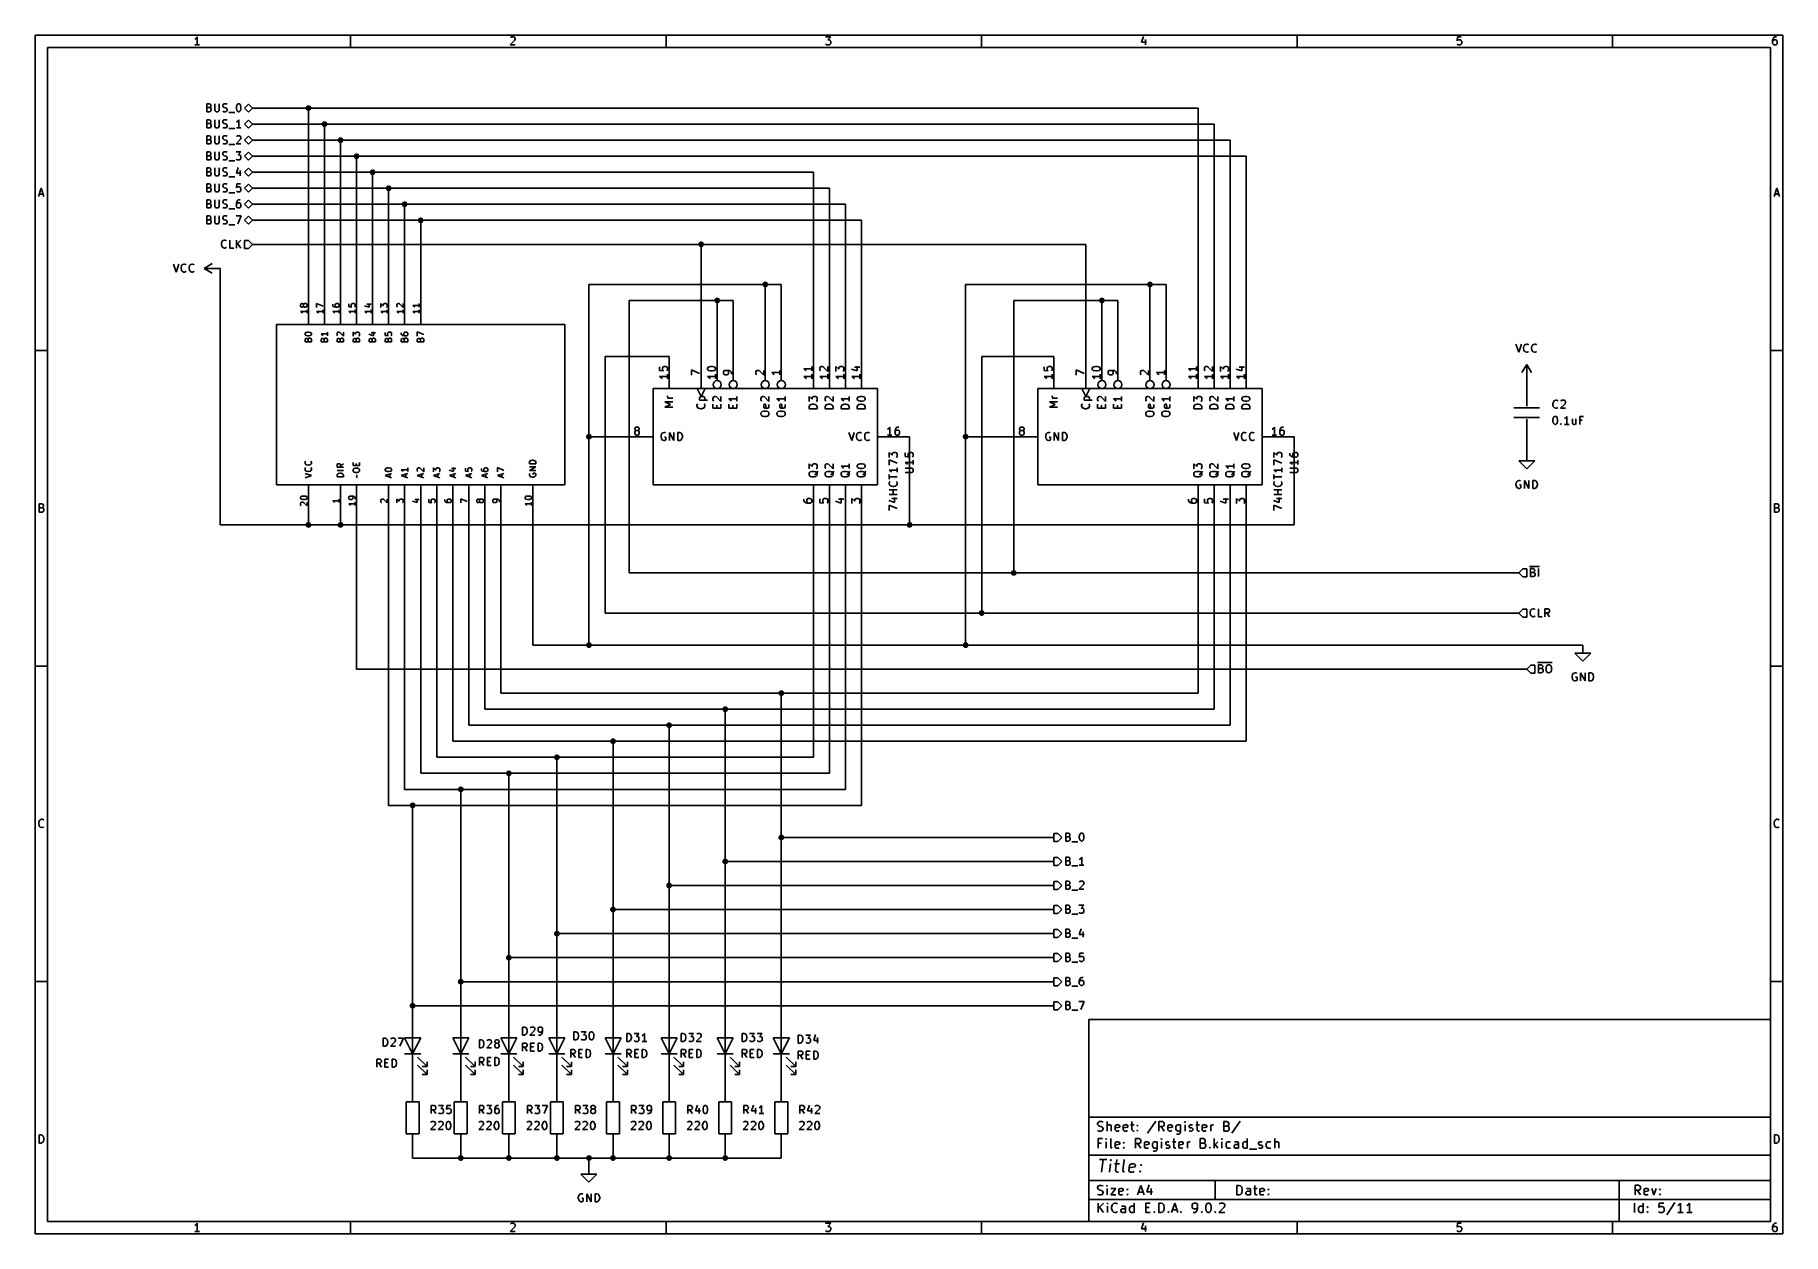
# Model space of a CAD drawing. Extents: x 0.4 to 11.3, y -7.9 to -0.4.
import ezdxf

# ---------------------------------------------------------------- set-up
doc = ezdxf.new("R2010")
doc.units = 0
doc.header["$MEASUREMENT"] = 0
for name, color, linetype in [('BROWN2', 54, 'CONTINUOUS'), ('CYAN2', 4, 'CONTINUOUS'), ('GREEN3', 91, 'CONTINUOUS'), ('LYELLOW', 51, 'CONTINUOUS'), ('RED2', 1, 'CONTINUOUS'), ('RED3', 11, 'CONTINUOUS')]:
    doc.layers.add(name, color=color, linetype=linetype)

msp = doc.modelspace()

# ---------------------------------------------------------------- linework, layer by layer
at = {"layer": 'BROWN2', "linetype": 'CONTINUOUS'}
for p, q in [((1.465, -0.873), (1.465, -0.823)), ((1.465, -0.823), (1.481, -0.823)), ((1.481, -0.847), (1.465, -0.847)), ((1.481, -0.823), (1.486, -0.825)), ((1.486, -0.844), (1.481, -0.847)), ((1.481, -0.847), (1.488, -0.849)), ((1.488, -0.87), (1.484, -0.873)), ((1.486, -0.825), (1.488, -0.828)), ((1.488, -0.842), (1.486, -0.844)), ((1.488, -0.828), (1.491, -0.832)), ((1.491, -0.837), (1.488, -0.842)), ((1.488, -0.849), (1.491, -0.851)), ((1.491, -0.868), (1.488, -0.87)), ((1.491, -0.832), (1.491, -0.837)), ((1.491, -0.851), (1.493, -0.856)), ((1.493, -0.863), (1.491, -0.868)), ((1.493, -0.856), (1.493, -0.863)), ((1.515, -0.823), (1.515, -0.863)), ((1.515, -0.863), (1.517, -0.868)), ((1.517, -0.868), (1.519, -0.87)), ((1.519, -0.87), (1.524, -0.873)), ((1.534, -0.873), (1.538, -0.87)), ((1.538, -0.87), (1.541, -0.868)), ((1.541, -0.868), (1.543, -0.863)), ((1.543, -0.863), (1.543, -0.823)), ((1.565, -0.832), (1.567, -0.828)), ((1.565, -0.837), (1.565, -0.832)), ((1.567, -0.842), (1.565, -0.837)), ((1.565, -0.87), (1.572, -0.873)), ((1.567, -0.828), (1.569, -0.825)), ((1.569, -0.844), (1.567, -0.842)), ((1.569, -0.825), (1.574, -0.823)), ((1.574, -0.847), (1.569, -0.844)), ((1.574, -0.823), (1.586, -0.823)), ((1.584, -0.849), (1.574, -0.847)), ((1.588, -0.851), (1.584, -0.849)), ((1.584, -0.873), (1.588, -0.87)), ((1.586, -0.823), (1.593, -0.825)), ((1.591, -0.854), (1.588, -0.851)), ((1.588, -0.87), (1.591, -0.868)), ((1.593, -0.859), (1.591, -0.854)), ((1.591, -0.868), (1.593, -0.863)), ((1.593, -0.863), (1.593, -0.859)), ((1.65, -0.842), (1.653, -0.832)), ((1.65, -0.854), (1.65, -0.842)), ((1.653, -0.863), (1.65, -0.854)), ((1.653, -0.832), (1.655, -0.828)), ((1.655, -0.868), (1.653, -0.863)), ((1.655, -0.828), (1.657, -0.825)), ((1.657, -0.87), (1.655, -0.868)), ((1.657, -0.825), (1.662, -0.823)), ((1.662, -0.873), (1.657, -0.87)), ((1.662, -0.823), (1.667, -0.823)), ((1.667, -0.823), (1.672, -0.825)), ((1.672, -0.87), (1.667, -0.873)), ((1.672, -0.825), (1.674, -0.828)), ((1.674, -0.868), (1.672, -0.87)), ((1.674, -0.828), (1.676, -0.832)), ((1.676, -0.863), (1.674, -0.868)), ((1.676, -0.832), (1.679, -0.842)), ((1.679, -0.854), (1.676, -0.863)), ((1.679, -0.842), (1.679, -0.854)), ((1.725, -0.825), (1.7, -0.85)), ((1.7, -0.85), (1.725, -0.875)), ((1.75, -0.85), (1.725, -0.825)), ((1.725, -0.875), (1.75, -0.85)), ((1.484, -0.873), (1.465, -0.873)), ((1.465, -0.973), (1.465, -0.923)), ((1.465, -0.923), (1.481, -0.923)), ((1.481, -0.947), (1.465, -0.947)), ((1.484, -0.973), (1.465, -0.973)), ((1.481, -0.923), (1.486, -0.925)), ((1.486, -0.944), (1.481, -0.947)), ((1.481, -0.947), (1.488, -0.949)), ((1.488, -0.97), (1.484, -0.973)), ((1.486, -0.925), (1.488, -0.928)), ((1.488, -0.942), (1.486, -0.944)), ((1.488, -0.928), (1.491, -0.932)), ((1.491, -0.937), (1.488, -0.942)), ((1.488, -0.949), (1.491, -0.951)), ((1.491, -0.968), (1.488, -0.97)), ((1.491, -0.932), (1.491, -0.937)), ((1.491, -0.951), (1.493, -0.956)), ((1.493, -0.963), (1.491, -0.968)), ((1.493, -0.956), (1.493, -0.963)), ((1.515, -0.923), (1.515, -0.963)), ((1.515, -0.963), (1.517, -0.968)), ((1.517, -0.968), (1.519, -0.97)), ((1.519, -0.97), (1.524, -0.973)), ((1.524, -0.873), (1.534, -0.873)), ((1.524, -0.973), (1.534, -0.973)), ((1.534, -0.973), (1.538, -0.97)), ((1.538, -0.97), (1.541, -0.968)), ((1.541, -0.968), (1.543, -0.963)), ((1.543, -0.963), (1.543, -0.923)), ((1.565, -0.932), (1.567, -0.928)), ((1.565, -0.937), (1.565, -0.932)), ((1.567, -0.942), (1.565, -0.937)), ((1.565, -0.97), (1.572, -0.973)), ((1.567, -0.928), (1.569, -0.925)), ((1.569, -0.944), (1.567, -0.942)), ((1.569, -0.925), (1.574, -0.923)), ((1.574, -0.947), (1.569, -0.944)), ((1.572, -0.873), (1.584, -0.873)), ((1.572, -0.973), (1.584, -0.973)), ((1.574, -0.923), (1.586, -0.923)), ((1.584, -0.949), (1.574, -0.947)), ((1.588, -0.951), (1.584, -0.949)), ((1.584, -0.973), (1.588, -0.97)), ((1.586, -0.923), (1.593, -0.925)), ((1.591, -0.954), (1.588, -0.951)), ((1.588, -0.97), (1.591, -0.968)), ((1.593, -0.959), (1.591, -0.954)), ((1.591, -0.968), (1.593, -0.963)), ((1.593, -0.963), (1.593, -0.959)), ((1.603, -0.878), (1.641, -0.878)), ((1.603, -0.978), (1.641, -0.978)), ((1.655, -0.935), (1.65, -0.937)), ((1.679, -0.973), (1.65, -0.973)), ((1.66, -0.93), (1.655, -0.935)), ((1.665, -0.923), (1.66, -0.93)), ((1.667, -0.873), (1.662, -0.873)), ((1.665, -0.973), (1.665, -0.923)), ((1.725, -0.925), (1.7, -0.95)), ((1.7, -0.95), (1.725, -0.975)), ((1.75, -0.95), (1.725, -0.925)), ((1.725, -0.975), (1.75, -0.95)), ((1.465, -1.073), (1.465, -1.023)), ((1.465, -1.023), (1.481, -1.023)), ((1.481, -1.047), (1.465, -1.047)), ((1.484, -1.073), (1.465, -1.073)), ((1.481, -1.023), (1.486, -1.025)), ((1.486, -1.044), (1.481, -1.047)), ((1.481, -1.047), (1.488, -1.049)), ((1.488, -1.07), (1.484, -1.073)), ((1.486, -1.025), (1.488, -1.028)), ((1.488, -1.042), (1.486, -1.044)), ((1.488, -1.028), (1.491, -1.032)), ((1.491, -1.037), (1.488, -1.042)), ((1.488, -1.049), (1.491, -1.051)), ((1.491, -1.068), (1.488, -1.07)), ((1.491, -1.032), (1.491, -1.037)), ((1.491, -1.051), (1.493, -1.056)), ((1.493, -1.063), (1.491, -1.068)), ((1.493, -1.056), (1.493, -1.063)), ((1.515, -1.023), (1.515, -1.063)), ((1.515, -1.063), (1.517, -1.068)), ((1.517, -1.068), (1.519, -1.07)), ((1.519, -1.07), (1.524, -1.073)), ((1.524, -1.073), (1.534, -1.073)), ((1.534, -1.073), (1.538, -1.07)), ((1.538, -1.07), (1.541, -1.068)), ((1.541, -1.068), (1.543, -1.063)), ((1.543, -1.063), (1.543, -1.023)), ((1.565, -1.032), (1.567, -1.028)), ((1.565, -1.037), (1.565, -1.032)), ((1.567, -1.042), (1.565, -1.037)), ((1.565, -1.07), (1.572, -1.073)), ((1.567, -1.028), (1.569, -1.025)), ((1.569, -1.044), (1.567, -1.042)), ((1.569, -1.025), (1.574, -1.023)), ((1.574, -1.047), (1.569, -1.044)), ((1.572, -1.073), (1.584, -1.073)), ((1.574, -1.023), (1.586, -1.023)), ((1.584, -1.049), (1.574, -1.047)), ((1.588, -1.051), (1.584, -1.049)), ((1.584, -1.073), (1.588, -1.07)), ((1.586, -1.023), (1.593, -1.025)), ((1.591, -1.054), (1.588, -1.051)), ((1.588, -1.07), (1.591, -1.068)), ((1.593, -1.059), (1.591, -1.054)), ((1.591, -1.068), (1.593, -1.063)), ((1.593, -1.063), (1.593, -1.059)), ((1.603, -1.078), (1.641, -1.078)), ((1.676, -1.044), (1.648, -1.073)), ((1.648, -1.073), (1.679, -1.073)), ((1.65, -1.028), (1.653, -1.025)), ((1.653, -1.025), (1.657, -1.023)), ((1.657, -1.023), (1.669, -1.023)), ((1.669, -1.023), (1.674, -1.025)), ((1.674, -1.025), (1.676, -1.028)), ((1.676, -1.028), (1.679, -1.032)), ((1.679, -1.037), (1.676, -1.044)), ((1.679, -1.032), (1.679, -1.037)), ((1.725, -1.025), (1.7, -1.05)), ((1.7, -1.05), (1.725, -1.075)), ((1.75, -1.05), (1.725, -1.025)), ((1.725, -1.075), (1.75, -1.05)), ((1.465, -1.173), (1.465, -1.123)), ((1.465, -1.123), (1.481, -1.123)), ((1.481, -1.147), (1.465, -1.147)), ((1.484, -1.173), (1.465, -1.173)), ((1.481, -1.123), (1.486, -1.125)), ((1.486, -1.144), (1.481, -1.147)), ((1.481, -1.147), (1.488, -1.149)), ((1.488, -1.17), (1.484, -1.173)), ((1.486, -1.125), (1.488, -1.128)), ((1.488, -1.142), (1.486, -1.144)), ((1.488, -1.128), (1.491, -1.132)), ((1.491, -1.137), (1.488, -1.142)), ((1.488, -1.149), (1.491, -1.151)), ((1.491, -1.168), (1.488, -1.17)), ((1.491, -1.132), (1.491, -1.137)), ((1.491, -1.151), (1.493, -1.156)), ((1.493, -1.163), (1.491, -1.168)), ((1.493, -1.156), (1.493, -1.163)), ((1.515, -1.123), (1.515, -1.163)), ((1.515, -1.163), (1.517, -1.168)), ((1.517, -1.168), (1.519, -1.17)), ((1.519, -1.17), (1.524, -1.173)), ((1.524, -1.173), (1.534, -1.173)), ((1.534, -1.173), (1.538, -1.17)), ((1.538, -1.17), (1.541, -1.168)), ((1.541, -1.168), (1.543, -1.163)), ((1.543, -1.163), (1.543, -1.123)), ((1.565, -1.132), (1.567, -1.128)), ((1.565, -1.137), (1.565, -1.132)), ((1.567, -1.142), (1.565, -1.137)), ((1.565, -1.17), (1.572, -1.173)), ((1.567, -1.128), (1.569, -1.125)), ((1.569, -1.144), (1.567, -1.142)), ((1.569, -1.125), (1.574, -1.123)), ((1.574, -1.147), (1.569, -1.144)), ((1.572, -1.173), (1.584, -1.173)), ((1.574, -1.123), (1.586, -1.123)), ((1.584, -1.149), (1.574, -1.147)), ((1.588, -1.151), (1.584, -1.149)), ((1.584, -1.173), (1.588, -1.17)), ((1.586, -1.123), (1.593, -1.125)), ((1.591, -1.154), (1.588, -1.151)), ((1.588, -1.17), (1.591, -1.168)), ((1.593, -1.159), (1.591, -1.154)), ((1.591, -1.168), (1.593, -1.163)), ((1.593, -1.163), (1.593, -1.159)), ((1.603, -1.178), (1.641, -1.178)), ((1.648, -1.123), (1.679, -1.123)), ((1.65, -1.17), (1.648, -1.168)), ((1.655, -1.173), (1.65, -1.17)), ((1.669, -1.173), (1.655, -1.173)), ((1.679, -1.123), (1.662, -1.142)), ((1.662, -1.142), (1.669, -1.142)), ((1.669, -1.142), (1.674, -1.144)), ((1.674, -1.17), (1.669, -1.173)), ((1.674, -1.144), (1.676, -1.147)), ((1.676, -1.168), (1.674, -1.17)), ((1.676, -1.147), (1.679, -1.151)), ((1.679, -1.163), (1.676, -1.168)), ((1.679, -1.151), (1.679, -1.163)), ((1.725, -1.125), (1.7, -1.15)), ((1.7, -1.15), (1.725, -1.175)), ((1.75, -1.15), (1.725, -1.125)), ((1.725, -1.175), (1.75, -1.15)), ((1.465, -1.273), (1.465, -1.223)), ((1.465, -1.223), (1.481, -1.223)), ((1.481, -1.247), (1.465, -1.247)), ((1.484, -1.273), (1.465, -1.273)), ((1.481, -1.223), (1.486, -1.225)), ((1.486, -1.244), (1.481, -1.247)), ((1.481, -1.247), (1.488, -1.249)), ((1.488, -1.27), (1.484, -1.273)), ((1.486, -1.225), (1.488, -1.228)), ((1.488, -1.242), (1.486, -1.244)), ((1.488, -1.228), (1.491, -1.232)), ((1.491, -1.237), (1.488, -1.242)), ((1.488, -1.249), (1.491, -1.251)), ((1.491, -1.268), (1.488, -1.27)), ((1.491, -1.232), (1.491, -1.237)), ((1.491, -1.251), (1.493, -1.256)), ((1.493, -1.263), (1.491, -1.268)), ((1.493, -1.256), (1.493, -1.263)), ((1.515, -1.223), (1.515, -1.263)), ((1.515, -1.263), (1.517, -1.268)), ((1.517, -1.268), (1.519, -1.27)), ((1.519, -1.27), (1.524, -1.273)), ((1.524, -1.273), (1.534, -1.273)), ((1.534, -1.273), (1.538, -1.27)), ((1.538, -1.27), (1.541, -1.268)), ((1.541, -1.268), (1.543, -1.263)), ((1.543, -1.263), (1.543, -1.223)), ((1.565, -1.232), (1.567, -1.228)), ((1.565, -1.237), (1.565, -1.232)), ((1.567, -1.242), (1.565, -1.237)), ((1.565, -1.27), (1.572, -1.273)), ((1.567, -1.228), (1.569, -1.225)), ((1.569, -1.244), (1.567, -1.242)), ((1.569, -1.225), (1.574, -1.223)), ((1.574, -1.247), (1.569, -1.244)), ((1.572, -1.273), (1.584, -1.273)), ((1.574, -1.223), (1.586, -1.223)), ((1.584, -1.249), (1.574, -1.247)), ((1.588, -1.251), (1.584, -1.249)), ((1.584, -1.273), (1.588, -1.27)), ((1.586, -1.223), (1.593, -1.225)), ((1.591, -1.254), (1.588, -1.251)), ((1.588, -1.27), (1.591, -1.268)), ((1.593, -1.259), (1.591, -1.254)), ((1.591, -1.268), (1.593, -1.263)), ((1.593, -1.263), (1.593, -1.259)), ((1.603, -1.278), (1.641, -1.278)), ((1.662, -1.22), (1.65, -1.256)), ((1.65, -1.256), (1.681, -1.256)), ((1.674, -1.239), (1.674, -1.273)), ((1.725, -1.225), (1.7, -1.25)), ((1.7, -1.25), (1.725, -1.275)), ((1.75, -1.25), (1.725, -1.225)), ((1.725, -1.275), (1.75, -1.25)), ((1.465, -1.373), (1.465, -1.323)), ((1.465, -1.323), (1.481, -1.323)), ((1.481, -1.347), (1.465, -1.347)), ((1.484, -1.373), (1.465, -1.373)), ((1.481, -1.323), (1.486, -1.325)), ((1.486, -1.344), (1.481, -1.347)), ((1.481, -1.347), (1.488, -1.349)), ((1.488, -1.37), (1.484, -1.373)), ((1.486, -1.325), (1.488, -1.328)), ((1.488, -1.342), (1.486, -1.344)), ((1.488, -1.328), (1.491, -1.332)), ((1.491, -1.337), (1.488, -1.342)), ((1.488, -1.349), (1.491, -1.351)), ((1.491, -1.368), (1.488, -1.37)), ((1.491, -1.332), (1.491, -1.337)), ((1.491, -1.351), (1.493, -1.356)), ((1.493, -1.363), (1.491, -1.368)), ((1.493, -1.356), (1.493, -1.363)), ((1.515, -1.323), (1.515, -1.363)), ((1.515, -1.363), (1.517, -1.368)), ((1.517, -1.368), (1.519, -1.37)), ((1.519, -1.37), (1.524, -1.373)), ((1.524, -1.373), (1.534, -1.373)), ((1.534, -1.373), (1.538, -1.37)), ((1.538, -1.37), (1.541, -1.368)), ((1.541, -1.368), (1.543, -1.363)), ((1.543, -1.363), (1.543, -1.323)), ((1.565, -1.332), (1.567, -1.328)), ((1.565, -1.337), (1.565, -1.332)), ((1.567, -1.342), (1.565, -1.337)), ((1.565, -1.37), (1.572, -1.373)), ((1.567, -1.328), (1.569, -1.325)), ((1.569, -1.344), (1.567, -1.342)), ((1.569, -1.325), (1.574, -1.323)), ((1.574, -1.347), (1.569, -1.344)), ((1.572, -1.373), (1.584, -1.373)), ((1.574, -1.323), (1.586, -1.323)), ((1.584, -1.349), (1.574, -1.347)), ((1.588, -1.351), (1.584, -1.349)), ((1.584, -1.373), (1.588, -1.37)), ((1.586, -1.323), (1.593, -1.325)), ((1.591, -1.354), (1.588, -1.351)), ((1.588, -1.37), (1.591, -1.368)), ((1.593, -1.359), (1.591, -1.354)), ((1.591, -1.368), (1.593, -1.363)), ((1.593, -1.363), (1.593, -1.359)), ((1.603, -1.378), (1.641, -1.378)), ((1.653, -1.323), (1.65, -1.347)), ((1.65, -1.347), (1.653, -1.344)), ((1.653, -1.37), (1.65, -1.368)), ((1.676, -1.323), (1.653, -1.323)), ((1.653, -1.344), (1.657, -1.342)), ((1.657, -1.373), (1.653, -1.37)), ((1.657, -1.342), (1.669, -1.342)), ((1.669, -1.373), (1.657, -1.373)), ((1.669, -1.342), (1.674, -1.344)), ((1.674, -1.37), (1.669, -1.373)), ((1.674, -1.344), (1.676, -1.347)), ((1.676, -1.368), (1.674, -1.37)), ((1.676, -1.347), (1.679, -1.351)), ((1.679, -1.363), (1.676, -1.368)), ((1.679, -1.351), (1.679, -1.363)), ((1.725, -1.325), (1.7, -1.35)), ((1.7, -1.35), (1.725, -1.375)), ((1.75, -1.35), (1.725, -1.325)), ((1.725, -1.375), (1.75, -1.35)), ((1.465, -1.473), (1.465, -1.423)), ((1.465, -1.423), (1.481, -1.423)), ((1.481, -1.447), (1.465, -1.447)), ((1.484, -1.473), (1.465, -1.473)), ((1.465, -1.573), (1.465, -1.523)), ((1.465, -1.523), (1.481, -1.523)), ((1.481, -1.423), (1.486, -1.425)), ((1.486, -1.444), (1.481, -1.447)), ((1.481, -1.447), (1.488, -1.449)), ((1.481, -1.523), (1.486, -1.525)), ((1.488, -1.47), (1.484, -1.473)), ((1.486, -1.425), (1.488, -1.428)), ((1.488, -1.442), (1.486, -1.444)), ((1.486, -1.525), (1.488, -1.528)), ((1.488, -1.428), (1.491, -1.432)), ((1.491, -1.437), (1.488, -1.442)), ((1.488, -1.449), (1.491, -1.451)), ((1.491, -1.468), (1.488, -1.47)), ((1.491, -1.432), (1.491, -1.437)), ((1.491, -1.451), (1.493, -1.456)), ((1.493, -1.463), (1.491, -1.468)), ((1.493, -1.456), (1.493, -1.463)), ((1.515, -1.423), (1.515, -1.463)), ((1.515, -1.463), (1.517, -1.468)), ((1.515, -1.523), (1.515, -1.563)), ((1.517, -1.468), (1.519, -1.47)), ((1.519, -1.47), (1.524, -1.473)), ((1.524, -1.473), (1.534, -1.473)), ((1.534, -1.473), (1.538, -1.47)), ((1.538, -1.47), (1.541, -1.468)), ((1.541, -1.468), (1.543, -1.463)), ((1.543, -1.463), (1.543, -1.423)), ((1.543, -1.563), (1.543, -1.523)), ((1.565, -1.432), (1.567, -1.428)), ((1.565, -1.437), (1.565, -1.432)), ((1.567, -1.442), (1.565, -1.437)), ((1.565, -1.47), (1.572, -1.473)), ((1.567, -1.428), (1.569, -1.425)), ((1.569, -1.444), (1.567, -1.442)), ((1.567, -1.528), (1.569, -1.525)), ((1.569, -1.425), (1.574, -1.423)), ((1.574, -1.447), (1.569, -1.444)), ((1.569, -1.525), (1.574, -1.523)), ((1.572, -1.473), (1.584, -1.473)), ((1.574, -1.423), (1.586, -1.423)), ((1.584, -1.449), (1.574, -1.447)), ((1.574, -1.523), (1.586, -1.523)), ((1.588, -1.451), (1.584, -1.449)), ((1.584, -1.473), (1.588, -1.47)), ((1.586, -1.423), (1.593, -1.425)), ((1.586, -1.523), (1.593, -1.525)), ((1.591, -1.454), (1.588, -1.451)), ((1.588, -1.47), (1.591, -1.468)), ((1.593, -1.459), (1.591, -1.454)), ((1.591, -1.468), (1.593, -1.463)), ((1.593, -1.463), (1.593, -1.459)), ((1.603, -1.478), (1.641, -1.478)), ((1.648, -1.523), (1.681, -1.523)), ((1.653, -1.435), (1.65, -1.444)), ((1.65, -1.444), (1.65, -1.463)), ((1.653, -1.447), (1.65, -1.451)), ((1.65, -1.463), (1.653, -1.468)), ((1.657, -1.428), (1.653, -1.435)), ((1.655, -1.444), (1.653, -1.447)), ((1.653, -1.468), (1.655, -1.47)), ((1.66, -1.442), (1.655, -1.444)), ((1.655, -1.47), (1.66, -1.473)), ((1.66, -1.425), (1.657, -1.428)), ((1.665, -1.423), (1.66, -1.425)), ((1.669, -1.442), (1.66, -1.442)), ((1.66, -1.473), (1.669, -1.473)), ((1.681, -1.523), (1.66, -1.573)), ((1.674, -1.423), (1.665, -1.423)), ((1.674, -1.444), (1.669, -1.442)), ((1.669, -1.473), (1.674, -1.47)), ((1.676, -1.447), (1.674, -1.444)), ((1.674, -1.47), (1.676, -1.468)), ((1.679, -1.451), (1.676, -1.447)), ((1.676, -1.468), (1.679, -1.463)), ((1.679, -1.463), (1.679, -1.451)), ((1.725, -1.425), (1.7, -1.45)), ((1.7, -1.45), (1.725, -1.475)), ((1.725, -1.525), (1.7, -1.55)), ((1.75, -1.45), (1.725, -1.425)), ((1.725, -1.475), (1.75, -1.45)), ((1.75, -1.55), (1.725, -1.525)), ((1.481, -1.547), (1.465, -1.547)), ((1.484, -1.573), (1.465, -1.573)), ((1.486, -1.544), (1.481, -1.547)), ((1.481, -1.547), (1.488, -1.549)), ((1.488, -1.57), (1.484, -1.573)), ((1.488, -1.542), (1.486, -1.544)), ((1.488, -1.528), (1.491, -1.532)), ((1.491, -1.537), (1.488, -1.542)), ((1.488, -1.549), (1.491, -1.551)), ((1.491, -1.568), (1.488, -1.57)), ((1.491, -1.532), (1.491, -1.537)), ((1.491, -1.551), (1.493, -1.556)), ((1.493, -1.563), (1.491, -1.568)), ((1.493, -1.556), (1.493, -1.563)), ((1.515, -1.563), (1.517, -1.568)), ((1.517, -1.568), (1.519, -1.57)), ((1.519, -1.57), (1.524, -1.573)), ((1.524, -1.573), (1.534, -1.573)), ((1.534, -1.573), (1.538, -1.57)), ((1.538, -1.57), (1.541, -1.568)), ((1.541, -1.568), (1.543, -1.563)), ((1.565, -1.532), (1.567, -1.528)), ((1.565, -1.537), (1.565, -1.532)), ((1.567, -1.542), (1.565, -1.537)), ((1.565, -1.57), (1.572, -1.573)), ((1.569, -1.544), (1.567, -1.542)), ((1.574, -1.547), (1.569, -1.544)), ((1.572, -1.573), (1.584, -1.573)), ((1.584, -1.549), (1.574, -1.547)), ((1.588, -1.551), (1.584, -1.549)), ((1.584, -1.573), (1.588, -1.57)), ((1.591, -1.554), (1.588, -1.551)), ((1.588, -1.57), (1.591, -1.568)), ((1.593, -1.559), (1.591, -1.554)), ((1.591, -1.568), (1.593, -1.563)), ((1.593, -1.563), (1.593, -1.559)), ((1.603, -1.578), (1.641, -1.578)), ((1.7, -1.55), (1.725, -1.575)), ((1.725, -1.575), (1.75, -1.55)), ((1.557, -1.694), (1.56, -1.685)), ((1.557, -1.701), (1.557, -1.694)), ((1.56, -1.711), (1.557, -1.701)), ((1.56, -1.685), (1.562, -1.68)), ((1.562, -1.716), (1.56, -1.711)), ((1.562, -1.68), (1.567, -1.675)), ((1.567, -1.72), (1.562, -1.716)), ((1.567, -1.675), (1.574, -1.673)), ((1.574, -1.723), (1.567, -1.72)), ((1.574, -1.673), (1.579, -1.673)), ((1.579, -1.723), (1.574, -1.723)), ((1.579, -1.673), (1.586, -1.675)), ((1.586, -1.72), (1.579, -1.723)), ((1.586, -1.675), (1.588, -1.678)), ((1.588, -1.718), (1.586, -1.72)), ((1.61, -1.723), (1.61, -1.673)), ((1.634, -1.723), (1.61, -1.723)), ((1.65, -1.723), (1.65, -1.673)), ((1.679, -1.673), (1.65, -1.701)), ((1.679, -1.723), (1.657, -1.694)), ((1.725, -1.675), (1.7, -1.675)), ((1.7, -1.675), (1.7, -1.725)), ((1.7, -1.725), (1.725, -1.725)), ((1.75, -1.7), (1.725, -1.675)), ((1.725, -1.725), (1.75, -1.7)), ((9.675, -3.725), (9.65, -3.75)), ((9.65, -3.75), (9.675, -3.775)), ((9.7, -3.725), (9.675, -3.725)), ((9.675, -3.775), (9.7, -3.775)), ((9.7, -3.775), (9.7, -3.725)), ((9.717, -3.709), (9.78, -3.709)), ((9.724, -3.773), (9.724, -3.723)), ((9.724, -3.723), (9.74, -3.723)), ((9.74, -3.747), (9.724, -3.747)), ((9.743, -3.773), (9.724, -3.773)), ((9.74, -3.723), (9.745, -3.725)), ((9.745, -3.744), (9.74, -3.747)), ((9.74, -3.747), (9.747, -3.749)), ((9.747, -3.77), (9.743, -3.773)), ((9.745, -3.725), (9.747, -3.728)), ((9.747, -3.742), (9.745, -3.744)), ((9.747, -3.728), (9.75, -3.732)), ((9.75, -3.737), (9.747, -3.742)), ((9.747, -3.749), (9.75, -3.751)), ((9.75, -3.768), (9.747, -3.77)), ((9.75, -3.732), (9.75, -3.737)), ((9.75, -3.751), (9.752, -3.756)), ((9.752, -3.763), (9.75, -3.768)), ((9.752, -3.756), (9.752, -3.763)), ((9.774, -3.773), (9.774, -3.723)), ((9.675, -3.975), (9.65, -4)), ((9.65, -4), (9.675, -4.025)), ((9.7, -3.975), (9.675, -3.975)), ((9.675, -4.025), (9.7, -4.025)), ((9.7, -4.025), (9.7, -3.975)), ((9.721, -3.994), (9.724, -3.985)), ((9.721, -4.001), (9.721, -3.994)), ((9.724, -4.011), (9.721, -4.001)), ((9.724, -3.985), (9.726, -3.98)), ((9.726, -4.016), (9.724, -4.011)), ((9.726, -3.98), (9.731, -3.975)), ((9.731, -4.02), (9.726, -4.016)), ((9.731, -3.975), (9.738, -3.973)), ((9.738, -4.023), (9.731, -4.02)), ((9.738, -3.973), (9.743, -3.973)), ((9.743, -4.023), (9.738, -4.023)), ((9.743, -3.973), (9.75, -3.975)), ((9.75, -4.02), (9.743, -4.023)), ((9.75, -3.975), (9.752, -3.978)), ((9.752, -4.018), (9.75, -4.02)), ((9.774, -4.023), (9.774, -3.973)), ((9.797, -4.023), (9.774, -4.023)), ((9.814, -4.023), (9.814, -3.973)), ((9.814, -3.973), (9.833, -3.973)), ((9.833, -3.999), (9.814, -3.999)), ((9.843, -4.023), (9.826, -3.999)), ((9.833, -3.973), (9.838, -3.975)), ((9.838, -3.997), (9.833, -3.999)), ((9.838, -3.975), (9.84, -3.978)), ((9.84, -3.994), (9.838, -3.997)), ((9.84, -3.978), (9.843, -3.982)), ((9.843, -3.989), (9.84, -3.994)), ((9.843, -3.982), (9.843, -3.989)), ((9.725, -4.325), (9.7, -4.35)), ((9.7, -4.35), (9.725, -4.375)), ((9.75, -4.325), (9.725, -4.325)), ((9.75, -4.375), (9.75, -4.325)), ((9.767, -4.309), (9.859, -4.309)), ((9.774, -4.373), (9.774, -4.323)), ((9.774, -4.323), (9.79, -4.323)), ((9.79, -4.347), (9.774, -4.347)), ((9.79, -4.323), (9.795, -4.325)), ((9.795, -4.344), (9.79, -4.347)), ((9.79, -4.347), (9.797, -4.349)), ((9.795, -4.325), (9.797, -4.328)), ((9.797, -4.342), (9.795, -4.344)), ((9.797, -4.328), (9.8, -4.332)), ((9.8, -4.337), (9.797, -4.342)), ((9.797, -4.349), (9.8, -4.351)), ((9.8, -4.332), (9.8, -4.337)), ((9.8, -4.351), (9.802, -4.356)), ((9.802, -4.356), (9.802, -4.363)), ((9.821, -4.339), (9.824, -4.33)), ((9.821, -4.356), (9.821, -4.339)), ((9.824, -4.366), (9.821, -4.356)), ((9.824, -4.33), (9.828, -4.325)), ((9.828, -4.325), (9.833, -4.323)), ((9.833, -4.323), (9.843, -4.323)), ((9.843, -4.323), (9.847, -4.325)), ((9.847, -4.325), (9.852, -4.33)), ((9.852, -4.33), (9.854, -4.339)), ((9.854, -4.356), (9.852, -4.366)), ((9.854, -4.339), (9.854, -4.356)), ((9.725, -4.375), (9.75, -4.375)), ((9.793, -4.373), (9.774, -4.373)), ((9.797, -4.37), (9.793, -4.373)), ((9.8, -4.368), (9.797, -4.37)), ((9.802, -4.363), (9.8, -4.368)), ((9.828, -4.37), (9.824, -4.366)), ((9.833, -4.373), (9.828, -4.37)), ((9.843, -4.373), (9.833, -4.373)), ((9.847, -4.37), (9.843, -4.373)), ((9.852, -4.366), (9.847, -4.37)), ((6.775, -5.375), (6.75, -5.375)), ((6.75, -5.375), (6.75, -5.425)), ((6.75, -5.425), (6.775, -5.425)), ((6.8, -5.4), (6.775, -5.375)), ((6.775, -5.425), (6.8, -5.4)), ((6.824, -5.423), (6.824, -5.373)), ((6.824, -5.373), (6.84, -5.373)), ((6.84, -5.397), (6.824, -5.397)), ((6.843, -5.423), (6.824, -5.423)), ((6.84, -5.373), (6.845, -5.375)), ((6.845, -5.394), (6.84, -5.397)), ((6.84, -5.397), (6.847, -5.399)), ((6.847, -5.42), (6.843, -5.423)), ((6.845, -5.375), (6.847, -5.378)), ((6.847, -5.392), (6.845, -5.394)), ((6.847, -5.378), (6.85, -5.382)), ((6.85, -5.387), (6.847, -5.392)), ((6.847, -5.399), (6.85, -5.401)), ((6.85, -5.418), (6.847, -5.42)), ((6.85, -5.382), (6.85, -5.387)), ((6.85, -5.401), (6.852, -5.406)), ((6.852, -5.413), (6.85, -5.418)), ((6.852, -5.406), (6.852, -5.413)), ((6.862, -5.428), (6.9, -5.428)), ((6.909, -5.392), (6.912, -5.382)), ((6.909, -5.404), (6.909, -5.392)), ((6.912, -5.413), (6.909, -5.404)), ((6.912, -5.382), (6.914, -5.378)), ((6.914, -5.418), (6.912, -5.413)), ((6.914, -5.378), (6.916, -5.375)), ((6.916, -5.42), (6.914, -5.418)), ((6.916, -5.375), (6.921, -5.373)), ((6.921, -5.423), (6.916, -5.42)), ((6.921, -5.373), (6.926, -5.373)), ((6.926, -5.423), (6.921, -5.423)), ((6.926, -5.373), (6.931, -5.375)), ((6.931, -5.42), (6.926, -5.423)), ((6.931, -5.375), (6.933, -5.378)), ((6.933, -5.418), (6.931, -5.42)), ((6.933, -5.378), (6.935, -5.382)), ((6.935, -5.413), (6.933, -5.418)), ((6.935, -5.382), (6.938, -5.392)), ((6.938, -5.404), (6.935, -5.413)), ((6.938, -5.392), (6.938, -5.404)), ((6.775, -5.525), (6.75, -5.525)), ((6.75, -5.525), (6.75, -5.575)), ((6.8, -5.55), (6.775, -5.525)), ((6.775, -5.575), (6.8, -5.55)), ((6.824, -5.573), (6.824, -5.523)), ((6.824, -5.523), (6.84, -5.523)), ((6.84, -5.547), (6.824, -5.547)), ((6.84, -5.523), (6.845, -5.525)), ((6.845, -5.544), (6.84, -5.547)), ((6.84, -5.547), (6.847, -5.549)), ((6.845, -5.525), (6.847, -5.528)), ((6.847, -5.542), (6.845, -5.544)), ((6.847, -5.528), (6.85, -5.532)), ((6.85, -5.537), (6.847, -5.542)), ((6.847, -5.549), (6.85, -5.551)), ((6.85, -5.532), (6.85, -5.537)), ((6.85, -5.551), (6.852, -5.556)), ((6.852, -5.556), (6.852, -5.563)), ((6.914, -5.535), (6.909, -5.537)), ((6.919, -5.53), (6.914, -5.535)), ((6.924, -5.523), (6.919, -5.53)), ((6.924, -5.573), (6.924, -5.523)), ((6.75, -5.575), (6.775, -5.575)), ((6.843, -5.573), (6.824, -5.573)), ((6.847, -5.57), (6.843, -5.573)), ((6.85, -5.568), (6.847, -5.57)), ((6.852, -5.563), (6.85, -5.568)), ((6.862, -5.578), (6.9, -5.578)), ((6.938, -5.573), (6.909, -5.573)), ((6.775, -5.675), (6.75, -5.675)), ((6.75, -5.675), (6.75, -5.725)), ((6.75, -5.725), (6.775, -5.725)), ((6.8, -5.7), (6.775, -5.675)), ((6.775, -5.725), (6.8, -5.7)), ((6.824, -5.723), (6.824, -5.673)), ((6.824, -5.673), (6.84, -5.673)), ((6.84, -5.697), (6.824, -5.697)), ((6.843, -5.723), (6.824, -5.723)), ((6.84, -5.673), (6.845, -5.675)), ((6.845, -5.694), (6.84, -5.697)), ((6.84, -5.697), (6.847, -5.699)), ((6.847, -5.72), (6.843, -5.723)), ((6.845, -5.675), (6.847, -5.678)), ((6.847, -5.692), (6.845, -5.694)), ((6.847, -5.678), (6.85, -5.682)), ((6.85, -5.687), (6.847, -5.692)), ((6.847, -5.699), (6.85, -5.701)), ((6.85, -5.718), (6.847, -5.72)), ((6.85, -5.682), (6.85, -5.687)), ((6.85, -5.701), (6.852, -5.706)), ((6.852, -5.713), (6.85, -5.718)), ((6.852, -5.706), (6.852, -5.713)), ((6.862, -5.728), (6.9, -5.728)), ((6.935, -5.694), (6.907, -5.723)), ((6.907, -5.723), (6.938, -5.723)), ((6.909, -5.678), (6.912, -5.675)), ((6.912, -5.675), (6.916, -5.673)), ((6.916, -5.673), (6.928, -5.673)), ((6.928, -5.673), (6.933, -5.675)), ((6.933, -5.675), (6.935, -5.678)), ((6.935, -5.678), (6.938, -5.682)), ((6.938, -5.687), (6.935, -5.694)), ((6.938, -5.682), (6.938, -5.687)), ((6.775, -5.825), (6.75, -5.825)), ((6.75, -5.825), (6.75, -5.875)), ((6.75, -5.875), (6.775, -5.875)), ((6.8, -5.85), (6.775, -5.825)), ((6.775, -5.875), (6.8, -5.85)), ((6.824, -5.873), (6.824, -5.823)), ((6.824, -5.823), (6.84, -5.823)), ((6.84, -5.847), (6.824, -5.847)), ((6.843, -5.873), (6.824, -5.873)), ((6.84, -5.823), (6.845, -5.825)), ((6.845, -5.844), (6.84, -5.847)), ((6.84, -5.847), (6.847, -5.849)), ((6.847, -5.87), (6.843, -5.873)), ((6.845, -5.825), (6.847, -5.828)), ((6.847, -5.842), (6.845, -5.844)), ((6.847, -5.828), (6.85, -5.832)), ((6.85, -5.837), (6.847, -5.842)), ((6.847, -5.849), (6.85, -5.851)), ((6.85, -5.868), (6.847, -5.87)), ((6.85, -5.832), (6.85, -5.837)), ((6.85, -5.851), (6.852, -5.856)), ((6.852, -5.863), (6.85, -5.868)), ((6.852, -5.856), (6.852, -5.863)), ((6.862, -5.878), (6.9, -5.878)), ((6.907, -5.823), (6.938, -5.823)), ((6.909, -5.87), (6.907, -5.868)), ((6.914, -5.873), (6.909, -5.87)), ((6.928, -5.873), (6.914, -5.873)), ((6.938, -5.823), (6.921, -5.842)), ((6.921, -5.842), (6.928, -5.842)), ((6.928, -5.842), (6.933, -5.844)), ((6.933, -5.87), (6.928, -5.873)), ((6.933, -5.844), (6.935, -5.847)), ((6.935, -5.868), (6.933, -5.87)), ((6.935, -5.847), (6.938, -5.851)), ((6.938, -5.863), (6.935, -5.868)), ((6.938, -5.851), (6.938, -5.863)), ((6.775, -5.975), (6.75, -5.975)), ((6.75, -5.975), (6.75, -6.025)), ((6.8, -6), (6.775, -5.975)), ((6.824, -6.023), (6.824, -5.973)), ((6.824, -5.973), (6.84, -5.973)), ((6.84, -5.997), (6.824, -5.997)), ((6.84, -5.973), (6.845, -5.975)), ((6.845, -5.994), (6.84, -5.997)), ((6.84, -5.997), (6.847, -5.999)), ((6.845, -5.975), (6.847, -5.978)), ((6.847, -5.992), (6.845, -5.994)), ((6.847, -5.978), (6.85, -5.982)), ((6.85, -5.987), (6.847, -5.992)), ((6.85, -5.982), (6.85, -5.987)), ((6.921, -5.97), (6.909, -6.006)), ((6.933, -5.989), (6.933, -6.023)), ((6.75, -6.025), (6.775, -6.025)), ((6.775, -6.025), (6.8, -6)), ((6.843, -6.023), (6.824, -6.023)), ((6.847, -6.02), (6.843, -6.023)), ((6.847, -5.999), (6.85, -6.001)), ((6.85, -6.018), (6.847, -6.02)), ((6.85, -6.001), (6.852, -6.006)), ((6.852, -6.013), (6.85, -6.018)), ((6.852, -6.006), (6.852, -6.013)), ((6.862, -6.028), (6.9, -6.028)), ((6.909, -6.006), (6.94, -6.006)), ((6.775, -6.125), (6.75, -6.125)), ((6.75, -6.125), (6.75, -6.175)), ((6.75, -6.175), (6.775, -6.175)), ((6.8, -6.15), (6.775, -6.125)), ((6.775, -6.175), (6.8, -6.15)), ((6.824, -6.173), (6.824, -6.123)), ((6.824, -6.123), (6.84, -6.123)), ((6.84, -6.147), (6.824, -6.147)), ((6.843, -6.173), (6.824, -6.173)), ((6.84, -6.123), (6.845, -6.125)), ((6.845, -6.144), (6.84, -6.147)), ((6.84, -6.147), (6.847, -6.149)), ((6.847, -6.17), (6.843, -6.173)), ((6.845, -6.125), (6.847, -6.128)), ((6.847, -6.142), (6.845, -6.144)), ((6.847, -6.128), (6.85, -6.132)), ((6.85, -6.137), (6.847, -6.142)), ((6.847, -6.149), (6.85, -6.151)), ((6.85, -6.168), (6.847, -6.17)), ((6.85, -6.132), (6.85, -6.137)), ((6.85, -6.151), (6.852, -6.156)), ((6.852, -6.163), (6.85, -6.168)), ((6.852, -6.156), (6.852, -6.163)), ((6.862, -6.178), (6.9, -6.178)), ((6.912, -6.123), (6.909, -6.147)), ((6.909, -6.147), (6.912, -6.144)), ((6.912, -6.17), (6.909, -6.168)), ((6.935, -6.123), (6.912, -6.123)), ((6.912, -6.144), (6.916, -6.142)), ((6.916, -6.173), (6.912, -6.17)), ((6.916, -6.142), (6.928, -6.142)), ((6.928, -6.173), (6.916, -6.173)), ((6.928, -6.142), (6.933, -6.144)), ((6.933, -6.17), (6.928, -6.173)), ((6.933, -6.144), (6.935, -6.147)), ((6.935, -6.168), (6.933, -6.17)), ((6.935, -6.147), (6.938, -6.151)), ((6.938, -6.163), (6.935, -6.168)), ((6.938, -6.151), (6.938, -6.163)), ((6.775, -6.275), (6.75, -6.275)), ((6.75, -6.275), (6.75, -6.325)), ((6.75, -6.325), (6.775, -6.325)), ((6.8, -6.3), (6.775, -6.275)), ((6.775, -6.325), (6.8, -6.3)), ((6.824, -6.323), (6.824, -6.273)), ((6.824, -6.273), (6.84, -6.273)), ((6.84, -6.297), (6.824, -6.297)), ((6.843, -6.323), (6.824, -6.323)), ((6.84, -6.273), (6.845, -6.275)), ((6.845, -6.294), (6.84, -6.297)), ((6.84, -6.297), (6.847, -6.299)), ((6.847, -6.32), (6.843, -6.323)), ((6.845, -6.275), (6.847, -6.278)), ((6.847, -6.292), (6.845, -6.294)), ((6.847, -6.278), (6.85, -6.282)), ((6.85, -6.287), (6.847, -6.292)), ((6.847, -6.299), (6.85, -6.301)), ((6.85, -6.318), (6.847, -6.32)), ((6.85, -6.282), (6.85, -6.287)), ((6.85, -6.301), (6.852, -6.306)), ((6.852, -6.313), (6.85, -6.318)), ((6.852, -6.306), (6.852, -6.313)), ((6.912, -6.285), (6.909, -6.294)), ((6.909, -6.294), (6.909, -6.313)), ((6.912, -6.297), (6.909, -6.301)), ((6.909, -6.313), (6.912, -6.318)), ((6.916, -6.278), (6.912, -6.285)), ((6.914, -6.294), (6.912, -6.297)), ((6.912, -6.318), (6.914, -6.32)), ((6.919, -6.292), (6.914, -6.294)), ((6.914, -6.32), (6.919, -6.323)), ((6.919, -6.275), (6.916, -6.278)), ((6.924, -6.273), (6.919, -6.275)), ((6.928, -6.292), (6.919, -6.292)), ((6.919, -6.323), (6.928, -6.323)), ((6.933, -6.273), (6.924, -6.273)), ((6.933, -6.294), (6.928, -6.292)), ((6.928, -6.323), (6.933, -6.32)), ((6.935, -6.297), (6.933, -6.294)), ((6.933, -6.32), (6.935, -6.318)), ((6.938, -6.301), (6.935, -6.297)), ((6.935, -6.318), (6.938, -6.313)), ((6.938, -6.313), (6.938, -6.301)), ((6.775, -6.425), (6.75, -6.425)), ((6.75, -6.425), (6.75, -6.475)), ((6.8, -6.45), (6.775, -6.425)), ((6.824, -6.473), (6.824, -6.423)), ((6.824, -6.423), (6.84, -6.423)), ((6.84, -6.423), (6.845, -6.425)), ((6.845, -6.425), (6.847, -6.428)), ((6.847, -6.428), (6.85, -6.432)), ((6.85, -6.432), (6.85, -6.437)), ((6.862, -6.328), (6.9, -6.328)), ((6.907, -6.423), (6.94, -6.423)), ((6.94, -6.423), (6.919, -6.473)), ((6.75, -6.475), (6.775, -6.475)), ((6.775, -6.475), (6.8, -6.45)), ((6.84, -6.447), (6.824, -6.447)), ((6.843, -6.473), (6.824, -6.473)), ((6.845, -6.444), (6.84, -6.447)), ((6.84, -6.447), (6.847, -6.449)), ((6.847, -6.47), (6.843, -6.473)), ((6.847, -6.442), (6.845, -6.444)), ((6.85, -6.437), (6.847, -6.442)), ((6.847, -6.449), (6.85, -6.451)), ((6.85, -6.468), (6.847, -6.47)), ((6.85, -6.451), (6.852, -6.456)), ((6.852, -6.463), (6.85, -6.468)), ((6.852, -6.456), (6.852, -6.463)), ((6.862, -6.478), (6.9, -6.478))]:
    msp.add_line(p, q, dxfattribs=at)
at = {"layer": 'CYAN2', "linetype": 'CONTINUOUS'}
for p, q in [((1.258, -1.823), (1.274, -1.873)), ((1.274, -1.873), (1.291, -1.823)), ((1.305, -1.844), (1.308, -1.835)), ((1.305, -1.851), (1.305, -1.844)), ((1.308, -1.861), (1.305, -1.851)), ((1.308, -1.835), (1.31, -1.83)), ((1.31, -1.83), (1.315, -1.825)), ((1.315, -1.825), (1.322, -1.823)), ((1.322, -1.823), (1.327, -1.823)), ((1.327, -1.823), (1.334, -1.825)), ((1.334, -1.825), (1.336, -1.828)), ((1.355, -1.844), (1.358, -1.835)), ((1.355, -1.851), (1.355, -1.844)), ((1.358, -1.861), (1.355, -1.851)), ((1.358, -1.835), (1.36, -1.83)), ((1.36, -1.83), (1.365, -1.825)), ((1.365, -1.825), (1.372, -1.823)), ((1.372, -1.823), (1.377, -1.823)), ((1.377, -1.823), (1.384, -1.825)), ((1.384, -1.825), (1.386, -1.828)), ((1.31, -1.866), (1.308, -1.861)), ((1.315, -1.87), (1.31, -1.866)), ((1.322, -1.873), (1.315, -1.87)), ((1.327, -1.873), (1.322, -1.873)), ((1.334, -1.87), (1.327, -1.873)), ((1.336, -1.868), (1.334, -1.87)), ((1.36, -1.866), (1.358, -1.861)), ((1.365, -1.87), (1.36, -1.866)), ((1.372, -1.873), (1.365, -1.87)), ((1.377, -1.873), (1.372, -1.873)), ((1.384, -1.87), (1.377, -1.873)), ((1.386, -1.868), (1.384, -1.87)), ((2.079, -2.257), (2.08, -2.253)), ((2.079, -2.261), (2.079, -2.257)), ((2.08, -2.265), (2.079, -2.261)), ((2.08, -2.253), (2.082, -2.251)), ((2.082, -2.267), (2.08, -2.265)), ((2.08, -2.291), (2.082, -2.29)), ((2.082, -2.251), (2.086, -2.25)), ((2.086, -2.269), (2.082, -2.267)), ((2.082, -2.29), (2.086, -2.288)), ((2.086, -2.25), (2.094, -2.248)), ((2.094, -2.27), (2.086, -2.269)), ((2.086, -2.288), (2.09, -2.288)), ((2.09, -2.288), (2.094, -2.29)), ((2.094, -2.248), (2.103, -2.248)), ((2.103, -2.27), (2.094, -2.27)), ((2.094, -2.29), (2.096, -2.291)), ((2.098, -2.295), (2.099, -2.29)), ((2.099, -2.29), (2.101, -2.288)), ((2.101, -2.288), (2.105, -2.286)), ((2.103, -2.248), (2.111, -2.25)), ((2.111, -2.269), (2.103, -2.27)), ((2.105, -2.286), (2.111, -2.286)), ((2.111, -2.25), (2.115, -2.251)), ((2.115, -2.267), (2.111, -2.269)), ((2.111, -2.286), (2.115, -2.288)), ((2.115, -2.251), (2.117, -2.253)), ((2.117, -2.265), (2.115, -2.267)), ((2.115, -2.288), (2.117, -2.29)), ((2.117, -2.253), (2.119, -2.257)), ((2.119, -2.261), (2.117, -2.265)), ((2.117, -2.29), (2.119, -2.293)), ((2.119, -2.257), (2.119, -2.261)), ((2.219, -2.259), (2.179, -2.259)), ((2.179, -2.259), (2.184, -2.263)), ((2.18, -2.291), (2.182, -2.29)), ((2.182, -2.29), (2.186, -2.288)), ((2.184, -2.263), (2.188, -2.267)), ((2.186, -2.288), (2.19, -2.288)), ((2.188, -2.267), (2.19, -2.27)), ((2.19, -2.288), (2.194, -2.29)), ((2.194, -2.29), (2.196, -2.291)), ((2.198, -2.295), (2.199, -2.29)), ((2.199, -2.29), (2.201, -2.288)), ((2.201, -2.288), (2.205, -2.286)), ((2.205, -2.286), (2.211, -2.286)), ((2.211, -2.286), (2.215, -2.288)), ((2.215, -2.288), (2.217, -2.29)), ((2.217, -2.29), (2.219, -2.293)), ((2.219, -2.248), (2.219, -2.27)), ((2.279, -2.255), (2.28, -2.251)), ((2.279, -2.265), (2.279, -2.255)), ((2.28, -2.269), (2.279, -2.265)), ((2.28, -2.251), (2.282, -2.25)), ((2.282, -2.27), (2.28, -2.269)), ((2.28, -2.291), (2.282, -2.29)), ((2.282, -2.25), (2.286, -2.248)), ((2.282, -2.29), (2.286, -2.288)), ((2.286, -2.248), (2.29, -2.248)), ((2.286, -2.288), (2.29, -2.288)), ((2.29, -2.248), (2.296, -2.25)), ((2.29, -2.288), (2.294, -2.29)), ((2.294, -2.29), (2.296, -2.291)), ((2.296, -2.25), (2.319, -2.272)), ((2.298, -2.295), (2.299, -2.29)), ((2.299, -2.29), (2.301, -2.288)), ((2.301, -2.288), (2.305, -2.286)), ((2.305, -2.286), (2.311, -2.286)), ((2.311, -2.286), (2.315, -2.288)), ((2.315, -2.288), (2.317, -2.29)), ((2.317, -2.29), (2.319, -2.293)), ((2.319, -2.272), (2.319, -2.248)), ((2.379, -2.272), (2.379, -2.248)), ((2.379, -2.248), (2.394, -2.261)), ((2.38, -2.291), (2.382, -2.29)), ((2.382, -2.29), (2.386, -2.288)), ((2.386, -2.288), (2.39, -2.288)), ((2.39, -2.288), (2.394, -2.29)), ((2.394, -2.255), (2.396, -2.251)), ((2.394, -2.261), (2.394, -2.255)), ((2.394, -2.29), (2.396, -2.291)), ((2.396, -2.251), (2.398, -2.25)), ((2.398, -2.25), (2.401, -2.248)), ((2.398, -2.295), (2.399, -2.29)), ((2.399, -2.29), (2.401, -2.288)), ((2.401, -2.248), (2.411, -2.248)), ((2.401, -2.288), (2.405, -2.286)), ((2.405, -2.286), (2.411, -2.286)), ((2.411, -2.248), (2.415, -2.25)), ((2.411, -2.286), (2.415, -2.288)), ((2.415, -2.25), (2.417, -2.251)), ((2.417, -2.27), (2.415, -2.272)), ((2.415, -2.288), (2.417, -2.29)), ((2.417, -2.251), (2.419, -2.255)), ((2.419, -2.267), (2.417, -2.27)), ((2.417, -2.29), (2.419, -2.293)), ((2.419, -2.255), (2.419, -2.267)), ((2.477, -2.261), (2.505, -2.27)), ((2.48, -2.291), (2.482, -2.29)), ((2.482, -2.29), (2.486, -2.288)), ((2.486, -2.288), (2.49, -2.288)), ((2.49, -2.288), (2.494, -2.29)), ((2.492, -2.251), (2.519, -2.251)), ((2.494, -2.29), (2.496, -2.291)), ((2.498, -2.295), (2.499, -2.29)), ((2.499, -2.29), (2.501, -2.288)), ((2.501, -2.288), (2.505, -2.286)), ((2.505, -2.27), (2.505, -2.246)), ((2.505, -2.286), (2.511, -2.286)), ((2.511, -2.286), (2.515, -2.288)), ((2.515, -2.288), (2.517, -2.29)), ((2.517, -2.29), (2.519, -2.293)), ((2.579, -2.25), (2.579, -2.269)), ((2.579, -2.269), (2.598, -2.27)), ((2.58, -2.291), (2.582, -2.29)), ((2.582, -2.29), (2.586, -2.288)), ((2.586, -2.288), (2.59, -2.288)), ((2.59, -2.288), (2.594, -2.29)), ((2.594, -2.255), (2.596, -2.251)), ((2.594, -2.265), (2.594, -2.255)), ((2.596, -2.269), (2.594, -2.265)), ((2.594, -2.29), (2.596, -2.291)), ((2.596, -2.251), (2.598, -2.25)), ((2.598, -2.27), (2.596, -2.269)), ((2.598, -2.25), (2.601, -2.248)), ((2.598, -2.295), (2.599, -2.29)), ((2.599, -2.29), (2.601, -2.288)), ((2.601, -2.248), (2.611, -2.248)), ((2.601, -2.288), (2.605, -2.286)), ((2.605, -2.286), (2.611, -2.286)), ((2.611, -2.248), (2.615, -2.25)), ((2.611, -2.286), (2.615, -2.288)), ((2.615, -2.25), (2.617, -2.251)), ((2.617, -2.269), (2.615, -2.27)), ((2.615, -2.288), (2.617, -2.29)), ((2.617, -2.251), (2.619, -2.255)), ((2.619, -2.265), (2.617, -2.269)), ((2.617, -2.29), (2.619, -2.293)), ((2.619, -2.255), (2.619, -2.265)), ((2.679, -2.251), (2.679, -2.259)), ((2.679, -2.259), (2.68, -2.263)), ((2.68, -2.263), (2.682, -2.265)), ((2.68, -2.291), (2.682, -2.29)), ((2.682, -2.265), (2.688, -2.269)), ((2.682, -2.29), (2.686, -2.288)), ((2.686, -2.288), (2.69, -2.288)), ((2.688, -2.269), (2.696, -2.27)), ((2.69, -2.288), (2.694, -2.29)), ((2.696, -2.251), (2.694, -2.255)), ((2.694, -2.255), (2.694, -2.263)), ((2.694, -2.263), (2.696, -2.267)), ((2.694, -2.29), (2.696, -2.291)), ((2.698, -2.25), (2.696, -2.251)), ((2.696, -2.267), (2.698, -2.269)), ((2.696, -2.27), (2.711, -2.27)), ((2.701, -2.248), (2.698, -2.25)), ((2.698, -2.269), (2.701, -2.27)), ((2.698, -2.295), (2.699, -2.29)), ((2.699, -2.29), (2.701, -2.288)), ((2.711, -2.248), (2.701, -2.248)), ((2.701, -2.288), (2.705, -2.286)), ((2.705, -2.286), (2.711, -2.286)), ((2.715, -2.25), (2.711, -2.248)), ((2.711, -2.27), (2.715, -2.269)), ((2.711, -2.286), (2.715, -2.288)), ((2.717, -2.251), (2.715, -2.25)), ((2.715, -2.269), (2.717, -2.267)), ((2.715, -2.288), (2.717, -2.29)), ((2.719, -2.255), (2.717, -2.251)), ((2.717, -2.267), (2.719, -2.263)), ((2.717, -2.29), (2.719, -2.293)), ((2.719, -2.263), (2.719, -2.255)), ((2.779, -2.272), (2.779, -2.246)), ((2.779, -2.246), (2.819, -2.263)), ((2.78, -2.291), (2.782, -2.29)), ((2.782, -2.29), (2.786, -2.288)), ((2.786, -2.288), (2.79, -2.288)), ((2.79, -2.288), (2.794, -2.29)), ((2.794, -2.29), (2.796, -2.291)), ((2.798, -2.295), (2.799, -2.29)), ((2.799, -2.29), (2.801, -2.288)), ((2.801, -2.288), (2.805, -2.286)), ((2.805, -2.286), (2.811, -2.286)), ((2.811, -2.286), (2.815, -2.288)), ((2.815, -2.288), (2.817, -2.29)), ((2.817, -2.29), (2.819, -2.293)), ((2.079, -2.295), (2.08, -2.291)), ((2.079, -2.309), (2.079, -2.295)), ((2.119, -2.309), (2.079, -2.309)), ((2.096, -2.291), (2.098, -2.295)), ((2.098, -2.295), (2.098, -2.309)), ((2.119, -2.293), (2.119, -2.309)), ((2.179, -2.295), (2.18, -2.291)), ((2.179, -2.309), (2.179, -2.295)), ((2.219, -2.309), (2.179, -2.309)), ((2.196, -2.291), (2.198, -2.295)), ((2.198, -2.295), (2.198, -2.309)), ((2.219, -2.293), (2.219, -2.309)), ((2.279, -2.295), (2.28, -2.291)), ((2.279, -2.309), (2.279, -2.295)), ((2.319, -2.309), (2.279, -2.309)), ((2.296, -2.291), (2.298, -2.295)), ((2.298, -2.295), (2.298, -2.309)), ((2.319, -2.293), (2.319, -2.309)), ((2.379, -2.295), (2.38, -2.291)), ((2.379, -2.309), (2.379, -2.295)), ((2.419, -2.309), (2.379, -2.309)), ((2.396, -2.291), (2.398, -2.295)), ((2.398, -2.295), (2.398, -2.309)), ((2.419, -2.293), (2.419, -2.309)), ((2.479, -2.295), (2.48, -2.291)), ((2.479, -2.309), (2.479, -2.295)), ((2.519, -2.309), (2.479, -2.309)), ((2.496, -2.291), (2.498, -2.295)), ((2.498, -2.295), (2.498, -2.309)), ((2.519, -2.293), (2.519, -2.309)), ((2.579, -2.295), (2.58, -2.291)), ((2.579, -2.309), (2.579, -2.295)), ((2.619, -2.309), (2.579, -2.309)), ((2.596, -2.291), (2.598, -2.295)), ((2.598, -2.295), (2.598, -2.309)), ((2.619, -2.293), (2.619, -2.309)), ((2.679, -2.295), (2.68, -2.291)), ((2.679, -2.309), (2.679, -2.295)), ((2.719, -2.309), (2.679, -2.309)), ((2.696, -2.291), (2.698, -2.295)), ((2.698, -2.295), (2.698, -2.309)), ((2.719, -2.293), (2.719, -2.309)), ((2.779, -2.295), (2.78, -2.291)), ((2.779, -2.309), (2.779, -2.295)), ((2.819, -2.309), (2.779, -2.309)), ((2.796, -2.291), (2.798, -2.295)), ((2.798, -2.295), (2.798, -2.309)), ((2.819, -2.293), (2.819, -2.309)), ((9.633, -2.323), (9.65, -2.373)), ((9.65, -2.373), (9.667, -2.323)), ((9.681, -2.344), (9.683, -2.335)), ((9.681, -2.351), (9.681, -2.344)), ((9.683, -2.361), (9.681, -2.351)), ((9.683, -2.335), (9.686, -2.33)), ((9.686, -2.366), (9.683, -2.361)), ((9.686, -2.33), (9.69, -2.325)), ((9.69, -2.37), (9.686, -2.366)), ((9.69, -2.325), (9.698, -2.323)), ((9.698, -2.373), (9.69, -2.37)), ((9.698, -2.323), (9.702, -2.323)), ((9.702, -2.373), (9.698, -2.373)), ((9.702, -2.323), (9.71, -2.325)), ((9.71, -2.37), (9.702, -2.373)), ((9.71, -2.325), (9.712, -2.328)), ((9.712, -2.368), (9.71, -2.37)), ((9.731, -2.344), (9.733, -2.335)), ((9.731, -2.351), (9.731, -2.344)), ((9.733, -2.361), (9.731, -2.351)), ((9.733, -2.335), (9.736, -2.33)), ((9.736, -2.366), (9.733, -2.361)), ((9.736, -2.33), (9.74, -2.325)), ((9.74, -2.37), (9.736, -2.366)), ((9.74, -2.325), (9.748, -2.323)), ((9.748, -2.373), (9.74, -2.37)), ((9.748, -2.323), (9.752, -2.323)), ((9.752, -2.373), (9.748, -2.373)), ((9.752, -2.323), (9.76, -2.325)), ((9.76, -2.37), (9.752, -2.373)), ((9.76, -2.325), (9.762, -2.328)), ((9.762, -2.368), (9.76, -2.37)), ((4.359, -2.7), (4.323, -2.683)), ((4.323, -2.683), (4.373, -2.683)), ((4.323, -2.716), (4.359, -2.7)), ((4.373, -2.716), (4.323, -2.716)), ((4.34, -2.65), (4.34, -2.645)), ((4.342, -2.654), (4.34, -2.65)), ((4.373, -2.659), (4.34, -2.659)), ((4.345, -2.657), (4.342, -2.654)), ((4.349, -2.659), (4.345, -2.657)), ((4.523, -2.704), (4.526, -2.697)), ((4.523, -2.709), (4.523, -2.704)), ((4.526, -2.716), (4.523, -2.709)), ((4.526, -2.697), (4.528, -2.695)), ((4.53, -2.721), (4.526, -2.716)), ((4.535, -2.723), (4.53, -2.721)), ((4.545, -2.726), (4.535, -2.723)), ((4.54, -2.659), (4.542, -2.654)), ((4.54, -2.669), (4.54, -2.659)), ((4.542, -2.673), (4.54, -2.669)), ((4.54, -2.673), (4.59, -2.673)), ((4.542, -2.654), (4.545, -2.652)), ((4.545, -2.652), (4.549, -2.65)), ((4.552, -2.726), (4.545, -2.726)), ((4.549, -2.65), (4.564, -2.65)), ((4.561, -2.723), (4.552, -2.726)), ((4.566, -2.721), (4.561, -2.723)), ((4.564, -2.65), (4.568, -2.652)), ((4.571, -2.716), (4.566, -2.721)), ((4.568, -2.652), (4.571, -2.654)), ((4.568, -2.695), (4.571, -2.697)), ((4.571, -2.654), (4.573, -2.659)), ((4.573, -2.669), (4.571, -2.673)), ((4.571, -2.697), (4.573, -2.704)), ((4.573, -2.709), (4.571, -2.716)), ((4.573, -2.659), (4.573, -2.669)), ((4.573, -2.704), (4.573, -2.709)), ((4.623, -2.659), (4.626, -2.654)), ((4.623, -2.671), (4.623, -2.659)), ((4.626, -2.676), (4.623, -2.671)), ((4.623, -2.721), (4.623, -2.697)), ((4.673, -2.721), (4.623, -2.721)), ((4.626, -2.654), (4.628, -2.652)), ((4.628, -2.678), (4.626, -2.676)), ((4.628, -2.652), (4.633, -2.65)), ((4.633, -2.65), (4.637, -2.65)), ((4.637, -2.65), (4.645, -2.652)), ((4.645, -2.652), (4.673, -2.68)), ((4.647, -2.721), (4.647, -2.704)), ((4.673, -2.68), (4.673, -2.65)), ((4.673, -2.697), (4.673, -2.721)), ((4.773, -2.664), (4.723, -2.664)), ((4.723, -2.664), (4.73, -2.669)), ((4.723, -2.721), (4.723, -2.697)), ((4.773, -2.721), (4.723, -2.721)), ((4.73, -2.669), (4.735, -2.673)), ((4.735, -2.673), (4.737, -2.678)), ((4.747, -2.721), (4.747, -2.704)), ((4.773, -2.65), (4.773, -2.678)), ((4.773, -2.697), (4.773, -2.721)), ((4.923, -2.659), (4.926, -2.654)), ((4.923, -2.671), (4.923, -2.659)), ((4.926, -2.676), (4.923, -2.671)), ((4.926, -2.654), (4.928, -2.652)), ((4.928, -2.678), (4.926, -2.676)), ((4.928, -2.652), (4.933, -2.65)), ((4.933, -2.65), (4.937, -2.65)), ((4.937, -2.65), (4.945, -2.652)), ((4.94, -2.704), (4.942, -2.7)), ((4.94, -2.714), (4.94, -2.704)), ((4.942, -2.719), (4.94, -2.714)), ((4.942, -2.7), (4.947, -2.697)), ((4.947, -2.721), (4.942, -2.719)), ((4.945, -2.652), (4.973, -2.68)), ((4.947, -2.697), (4.952, -2.697)), ((4.966, -2.721), (4.947, -2.721)), ((4.952, -2.697), (4.956, -2.721)), ((4.971, -2.719), (4.966, -2.721)), ((4.971, -2.7), (4.973, -2.704)), ((4.973, -2.714), (4.971, -2.719)), ((4.973, -2.68), (4.973, -2.65)), ((4.973, -2.704), (4.973, -2.714)), ((5.073, -2.664), (5.023, -2.664)), ((5.023, -2.664), (5.03, -2.669)), ((5.03, -2.669), (5.035, -2.673)), ((5.035, -2.673), (5.037, -2.678)), ((5.04, -2.704), (5.042, -2.7)), ((5.04, -2.714), (5.04, -2.704)), ((5.042, -2.719), (5.04, -2.714)), ((5.042, -2.7), (5.047, -2.697)), ((5.047, -2.721), (5.042, -2.719)), ((5.047, -2.697), (5.052, -2.697)), ((5.066, -2.721), (5.047, -2.721)), ((5.052, -2.697), (5.056, -2.721)), ((5.071, -2.719), (5.066, -2.721)), ((5.071, -2.7), (5.073, -2.704)), ((5.073, -2.714), (5.071, -2.719)), ((5.073, -2.65), (5.073, -2.678)), ((5.073, -2.704), (5.073, -2.714)), ((5.223, -2.68), (5.223, -2.65)), ((5.223, -2.65), (5.242, -2.666)), ((5.223, -2.714), (5.226, -2.707)), ((5.223, -2.726), (5.223, -2.714)), ((5.273, -2.726), (5.223, -2.726)), ((5.226, -2.707), (5.23, -2.702)), ((5.23, -2.702), (5.235, -2.7)), ((5.235, -2.7), (5.245, -2.697)), ((5.242, -2.659), (5.245, -2.654)), ((5.242, -2.666), (5.242, -2.659)), ((5.245, -2.654), (5.247, -2.652)), ((5.245, -2.697), (5.252, -2.697)), ((5.247, -2.652), (5.252, -2.65)), ((5.252, -2.65), (5.264, -2.65)), ((5.252, -2.697), (5.261, -2.7)), ((5.261, -2.7), (5.266, -2.702)), ((5.264, -2.65), (5.268, -2.652)), ((5.266, -2.702), (5.271, -2.707)), ((5.268, -2.652), (5.271, -2.654)), ((5.271, -2.678), (5.268, -2.68)), ((5.271, -2.654), (5.273, -2.659)), ((5.273, -2.673), (5.271, -2.678)), ((5.271, -2.707), (5.273, -2.714)), ((5.273, -2.659), (5.273, -2.673)), ((5.273, -2.714), (5.273, -2.726)), ((5.323, -2.659), (5.326, -2.654)), ((5.323, -2.671), (5.323, -2.659)), ((5.326, -2.676), (5.323, -2.671)), ((5.323, -2.714), (5.326, -2.707)), ((5.323, -2.726), (5.323, -2.714)), ((5.373, -2.726), (5.323, -2.726)), ((5.326, -2.654), (5.328, -2.652)), ((5.328, -2.678), (5.326, -2.676)), ((5.326, -2.707), (5.33, -2.702)), ((5.328, -2.652), (5.333, -2.65)), ((5.33, -2.702), (5.335, -2.7)), ((5.333, -2.65), (5.337, -2.65)), ((5.335, -2.7), (5.345, -2.697)), ((5.337, -2.65), (5.345, -2.652)), ((5.345, -2.652), (5.373, -2.68)), ((5.345, -2.697), (5.352, -2.697)), ((5.352, -2.697), (5.361, -2.7)), ((5.361, -2.7), (5.366, -2.702)), ((5.366, -2.702), (5.371, -2.707)), ((5.371, -2.707), (5.373, -2.714)), ((5.373, -2.68), (5.373, -2.65)), ((5.373, -2.714), (5.373, -2.726)), ((5.473, -2.664), (5.423, -2.664)), ((5.423, -2.664), (5.43, -2.669)), ((5.423, -2.714), (5.426, -2.707)), ((5.423, -2.726), (5.423, -2.714)), ((5.473, -2.726), (5.423, -2.726)), ((5.426, -2.707), (5.43, -2.702)), ((5.43, -2.669), (5.435, -2.673)), ((5.43, -2.702), (5.435, -2.7)), ((5.435, -2.673), (5.437, -2.678)), ((5.435, -2.7), (5.445, -2.697)), ((5.445, -2.697), (5.452, -2.697)), ((5.452, -2.697), (5.461, -2.7)), ((5.461, -2.7), (5.466, -2.702)), ((5.466, -2.702), (5.471, -2.707)), ((5.471, -2.707), (5.473, -2.714)), ((5.473, -2.65), (5.473, -2.678)), ((5.473, -2.714), (5.473, -2.726)), ((5.523, -2.661), (5.526, -2.657)), ((5.523, -2.666), (5.523, -2.661)), ((5.526, -2.671), (5.523, -2.666)), ((5.523, -2.714), (5.526, -2.707)), ((5.523, -2.726), (5.523, -2.714)), ((5.573, -2.726), (5.523, -2.726)), ((5.526, -2.657), (5.528, -2.654)), ((5.528, -2.673), (5.526, -2.671)), ((5.526, -2.707), (5.53, -2.702)), ((5.528, -2.654), (5.533, -2.652)), ((5.533, -2.676), (5.528, -2.673)), ((5.53, -2.702), (5.535, -2.7)), ((5.533, -2.652), (5.542, -2.65)), ((5.542, -2.678), (5.533, -2.676)), ((5.535, -2.7), (5.545, -2.697)), ((5.542, -2.65), (5.554, -2.65)), ((5.554, -2.678), (5.542, -2.678)), ((5.545, -2.697), (5.552, -2.697)), ((5.552, -2.697), (5.561, -2.7)), ((5.554, -2.65), (5.564, -2.652)), ((5.564, -2.676), (5.554, -2.678)), ((5.561, -2.7), (5.566, -2.702)), ((5.564, -2.652), (5.568, -2.654)), ((5.568, -2.673), (5.564, -2.676)), ((5.566, -2.702), (5.571, -2.707)), ((5.568, -2.654), (5.571, -2.657)), ((5.571, -2.671), (5.568, -2.673)), ((5.571, -2.657), (5.573, -2.661)), ((5.573, -2.666), (5.571, -2.671)), ((5.571, -2.707), (5.573, -2.714)), ((5.573, -2.661), (5.573, -2.666)), ((5.573, -2.714), (5.573, -2.726)), ((6.759, -2.7), (6.723, -2.683)), ((6.723, -2.683), (6.773, -2.683)), ((6.723, -2.716), (6.759, -2.7)), ((6.773, -2.716), (6.723, -2.716)), ((6.74, -2.65), (6.74, -2.645)), ((6.742, -2.654), (6.74, -2.65)), ((6.773, -2.659), (6.74, -2.659)), ((6.745, -2.657), (6.742, -2.654)), ((6.749, -2.659), (6.745, -2.657)), ((6.923, -2.704), (6.926, -2.697)), ((6.923, -2.709), (6.923, -2.704)), ((6.926, -2.716), (6.923, -2.709)), ((6.926, -2.697), (6.928, -2.695)), ((6.93, -2.721), (6.926, -2.716)), ((6.935, -2.723), (6.93, -2.721)), ((6.945, -2.726), (6.935, -2.723)), ((6.94, -2.659), (6.942, -2.654)), ((6.94, -2.669), (6.94, -2.659)), ((6.942, -2.673), (6.94, -2.669)), ((6.94, -2.673), (6.99, -2.673)), ((6.942, -2.654), (6.945, -2.652)), ((6.945, -2.652), (6.949, -2.65)), ((6.952, -2.726), (6.945, -2.726)), ((6.949, -2.65), (6.964, -2.65)), ((6.961, -2.723), (6.952, -2.726)), ((6.966, -2.721), (6.961, -2.723)), ((6.964, -2.65), (6.968, -2.652)), ((6.971, -2.716), (6.966, -2.721)), ((6.968, -2.652), (6.971, -2.654)), ((6.968, -2.695), (6.971, -2.697)), ((6.971, -2.654), (6.973, -2.659)), ((6.973, -2.669), (6.971, -2.673)), ((6.971, -2.697), (6.973, -2.704)), ((6.973, -2.709), (6.971, -2.716)), ((6.973, -2.659), (6.973, -2.669)), ((6.973, -2.704), (6.973, -2.709)), ((7.023, -2.659), (7.026, -2.654)), ((7.023, -2.671), (7.023, -2.659)), ((7.026, -2.676), (7.023, -2.671)), ((7.023, -2.721), (7.023, -2.697)), ((7.073, -2.721), (7.023, -2.721)), ((7.026, -2.654), (7.028, -2.652)), ((7.028, -2.678), (7.026, -2.676)), ((7.028, -2.652), (7.033, -2.65)), ((7.033, -2.65), (7.037, -2.65)), ((7.037, -2.65), (7.045, -2.652)), ((7.045, -2.652), (7.073, -2.68)), ((7.047, -2.721), (7.047, -2.704)), ((7.073, -2.68), (7.073, -2.65)), ((7.073, -2.697), (7.073, -2.721)), ((7.173, -2.664), (7.123, -2.664)), ((7.123, -2.664), (7.13, -2.669)), ((7.123, -2.721), (7.123, -2.697)), ((7.173, -2.721), (7.123, -2.721)), ((7.13, -2.669), (7.135, -2.673)), ((7.135, -2.673), (7.137, -2.678)), ((7.147, -2.721), (7.147, -2.704)), ((7.173, -2.65), (7.173, -2.678)), ((7.173, -2.697), (7.173, -2.721)), ((7.323, -2.659), (7.326, -2.654)), ((7.323, -2.671), (7.323, -2.659)), ((7.326, -2.676), (7.323, -2.671)), ((7.326, -2.654), (7.328, -2.652)), ((7.328, -2.678), (7.326, -2.676)), ((7.328, -2.652), (7.333, -2.65)), ((7.333, -2.65), (7.337, -2.65)), ((7.337, -2.65), (7.345, -2.652)), ((7.34, -2.704), (7.342, -2.7)), ((7.34, -2.714), (7.34, -2.704)), ((7.342, -2.719), (7.34, -2.714)), ((7.342, -2.7), (7.347, -2.697)), ((7.347, -2.721), (7.342, -2.719)), ((7.345, -2.652), (7.373, -2.68)), ((7.347, -2.697), (7.352, -2.697)), ((7.366, -2.721), (7.347, -2.721)), ((7.352, -2.697), (7.356, -2.721)), ((7.371, -2.719), (7.366, -2.721)), ((7.371, -2.7), (7.373, -2.704)), ((7.373, -2.714), (7.371, -2.719)), ((7.373, -2.68), (7.373, -2.65)), ((7.373, -2.704), (7.373, -2.714)), ((7.473, -2.664), (7.423, -2.664)), ((7.423, -2.664), (7.43, -2.669)), ((7.43, -2.669), (7.435, -2.673)), ((7.435, -2.673), (7.437, -2.678)), ((7.44, -2.704), (7.442, -2.7)), ((7.44, -2.714), (7.44, -2.704)), ((7.442, -2.719), (7.44, -2.714)), ((7.442, -2.7), (7.447, -2.697)), ((7.447, -2.721), (7.442, -2.719)), ((7.447, -2.697), (7.452, -2.697)), ((7.466, -2.721), (7.447, -2.721)), ((7.452, -2.697), (7.456, -2.721)), ((7.471, -2.719), (7.466, -2.721)), ((7.471, -2.7), (7.473, -2.704)), ((7.473, -2.714), (7.471, -2.719)), ((7.473, -2.65), (7.473, -2.678)), ((7.473, -2.704), (7.473, -2.714)), ((7.623, -2.68), (7.623, -2.65)), ((7.623, -2.65), (7.642, -2.666)), ((7.623, -2.714), (7.626, -2.707)), ((7.623, -2.726), (7.623, -2.714)), ((7.673, -2.726), (7.623, -2.726)), ((7.626, -2.707), (7.63, -2.702)), ((7.63, -2.702), (7.635, -2.7)), ((7.635, -2.7), (7.645, -2.697)), ((7.642, -2.659), (7.645, -2.654)), ((7.642, -2.666), (7.642, -2.659)), ((7.645, -2.654), (7.647, -2.652)), ((7.645, -2.697), (7.652, -2.697)), ((7.647, -2.652), (7.652, -2.65)), ((7.652, -2.65), (7.664, -2.65)), ((7.652, -2.697), (7.661, -2.7)), ((7.661, -2.7), (7.666, -2.702)), ((7.664, -2.65), (7.668, -2.652)), ((7.666, -2.702), (7.671, -2.707)), ((7.668, -2.652), (7.671, -2.654)), ((7.671, -2.678), (7.668, -2.68)), ((7.671, -2.654), (7.673, -2.659)), ((7.673, -2.673), (7.671, -2.678)), ((7.671, -2.707), (7.673, -2.714)), ((7.673, -2.659), (7.673, -2.673)), ((7.673, -2.714), (7.673, -2.726)), ((7.723, -2.659), (7.726, -2.654)), ((7.723, -2.671), (7.723, -2.659)), ((7.726, -2.676), (7.723, -2.671)), ((7.723, -2.714), (7.726, -2.707)), ((7.723, -2.726), (7.723, -2.714)), ((7.773, -2.726), (7.723, -2.726)), ((7.726, -2.654), (7.728, -2.652)), ((7.728, -2.678), (7.726, -2.676)), ((7.726, -2.707), (7.73, -2.702)), ((7.728, -2.652), (7.733, -2.65)), ((7.73, -2.702), (7.735, -2.7)), ((7.733, -2.65), (7.737, -2.65)), ((7.735, -2.7), (7.745, -2.697)), ((7.737, -2.65), (7.745, -2.652)), ((7.745, -2.652), (7.773, -2.68)), ((7.745, -2.697), (7.752, -2.697)), ((7.752, -2.697), (7.761, -2.7)), ((7.761, -2.7), (7.766, -2.702)), ((7.766, -2.702), (7.771, -2.707)), ((7.771, -2.707), (7.773, -2.714)), ((7.773, -2.68), (7.773, -2.65)), ((7.773, -2.714), (7.773, -2.726)), ((7.873, -2.664), (7.823, -2.664)), ((7.823, -2.664), (7.83, -2.669)), ((7.823, -2.714), (7.826, -2.707)), ((7.823, -2.726), (7.823, -2.714)), ((7.873, -2.726), (7.823, -2.726)), ((7.826, -2.707), (7.83, -2.702)), ((7.83, -2.669), (7.835, -2.673)), ((7.83, -2.702), (7.835, -2.7)), ((7.835, -2.673), (7.837, -2.678)), ((7.835, -2.7), (7.845, -2.697)), ((7.845, -2.697), (7.852, -2.697)), ((7.852, -2.697), (7.861, -2.7)), ((7.861, -2.7), (7.866, -2.702)), ((7.866, -2.702), (7.871, -2.707)), ((7.871, -2.707), (7.873, -2.714)), ((7.873, -2.65), (7.873, -2.678)), ((7.873, -2.714), (7.873, -2.726)), ((7.923, -2.661), (7.926, -2.657)), ((7.923, -2.666), (7.923, -2.661)), ((7.926, -2.671), (7.923, -2.666)), ((7.923, -2.714), (7.926, -2.707)), ((7.923, -2.726), (7.923, -2.714)), ((7.973, -2.726), (7.923, -2.726)), ((7.926, -2.657), (7.928, -2.654)), ((7.928, -2.673), (7.926, -2.671)), ((7.926, -2.707), (7.93, -2.702)), ((7.928, -2.654), (7.933, -2.652)), ((7.933, -2.676), (7.928, -2.673)), ((7.93, -2.702), (7.935, -2.7)), ((7.933, -2.652), (7.942, -2.65)), ((7.942, -2.678), (7.933, -2.676)), ((7.935, -2.7), (7.945, -2.697)), ((7.942, -2.65), (7.954, -2.65)), ((7.954, -2.678), (7.942, -2.678)), ((7.945, -2.697), (7.952, -2.697)), ((7.952, -2.697), (7.961, -2.7)), ((7.954, -2.65), (7.964, -2.652)), ((7.964, -2.676), (7.954, -2.678)), ((7.961, -2.7), (7.966, -2.702)), ((7.964, -2.652), (7.968, -2.654)), ((7.968, -2.673), (7.964, -2.676)), ((7.966, -2.702), (7.971, -2.707)), ((7.968, -2.654), (7.971, -2.657)), ((7.971, -2.671), (7.968, -2.673)), ((7.971, -2.657), (7.973, -2.661)), ((7.973, -2.666), (7.971, -2.671)), ((7.971, -2.707), (7.973, -2.714)), ((7.973, -2.661), (7.973, -2.666)), ((7.973, -2.714), (7.973, -2.726)), ((9.864, -2.694), (9.866, -2.685)), ((9.864, -2.701), (9.864, -2.694)), ((9.866, -2.711), (9.864, -2.701)), ((9.866, -2.685), (9.869, -2.68)), ((9.869, -2.716), (9.866, -2.711)), ((9.869, -2.68), (9.873, -2.675)), ((9.873, -2.72), (9.869, -2.716)), ((9.873, -2.675), (9.881, -2.673)), ((9.881, -2.723), (9.873, -2.72)), ((9.881, -2.673), (9.885, -2.673)), ((9.885, -2.723), (9.881, -2.723)), ((9.885, -2.673), (9.892, -2.675)), ((9.892, -2.72), (9.885, -2.723)), ((9.892, -2.675), (9.895, -2.678)), ((9.895, -2.718), (9.892, -2.72)), ((9.94, -2.694), (9.912, -2.723)), ((9.912, -2.723), (9.942, -2.723)), ((9.914, -2.678), (9.916, -2.675)), ((9.916, -2.675), (9.921, -2.673)), ((9.921, -2.673), (9.933, -2.673)), ((9.933, -2.673), (9.938, -2.675)), ((9.938, -2.675), (9.94, -2.678)), ((9.94, -2.678), (9.942, -2.682)), ((9.942, -2.687), (9.94, -2.694)), ((9.942, -2.682), (9.942, -2.687)), ((4.923, -2.752), (4.926, -2.747)), ((4.923, -2.761), (4.923, -2.752)), ((4.926, -2.766), (4.923, -2.761)), ((4.926, -2.747), (4.93, -2.742)), ((4.93, -2.771), (4.926, -2.766)), ((4.93, -2.742), (4.94, -2.74)), ((4.94, -2.773), (4.93, -2.771)), ((4.94, -2.74), (4.956, -2.74)), ((4.956, -2.773), (4.94, -2.773)), ((4.956, -2.74), (4.966, -2.742)), ((4.966, -2.771), (4.956, -2.773)), ((4.966, -2.742), (4.971, -2.747)), ((4.971, -2.766), (4.966, -2.771)), ((4.971, -2.747), (4.973, -2.752)), ((4.973, -2.761), (4.971, -2.766)), ((4.973, -2.752), (4.973, -2.761)), ((5.023, -2.752), (5.026, -2.747)), ((5.023, -2.761), (5.023, -2.752)), ((5.026, -2.766), (5.023, -2.761)), ((5.026, -2.747), (5.03, -2.742)), ((5.03, -2.771), (5.026, -2.766)), ((5.03, -2.742), (5.04, -2.74)), ((5.04, -2.773), (5.03, -2.771)), ((5.04, -2.74), (5.056, -2.74)), ((5.056, -2.773), (5.04, -2.773)), ((5.056, -2.74), (5.066, -2.742)), ((5.066, -2.771), (5.056, -2.773)), ((5.066, -2.742), (5.071, -2.747)), ((5.071, -2.766), (5.066, -2.771)), ((5.071, -2.747), (5.073, -2.752)), ((5.073, -2.761), (5.071, -2.766)), ((5.073, -2.752), (5.073, -2.761)), ((7.323, -2.752), (7.326, -2.747)), ((7.323, -2.761), (7.323, -2.752)), ((7.326, -2.766), (7.323, -2.761)), ((7.326, -2.747), (7.33, -2.742)), ((7.33, -2.771), (7.326, -2.766)), ((7.33, -2.742), (7.34, -2.74)), ((7.34, -2.773), (7.33, -2.771)), ((7.34, -2.74), (7.356, -2.74)), ((7.356, -2.773), (7.34, -2.773)), ((7.356, -2.74), (7.366, -2.742)), ((7.366, -2.771), (7.356, -2.773)), ((7.366, -2.742), (7.371, -2.747)), ((7.371, -2.766), (7.366, -2.771)), ((7.371, -2.747), (7.373, -2.752)), ((7.373, -2.761), (7.371, -2.766)), ((7.373, -2.752), (7.373, -2.761)), ((7.423, -2.752), (7.426, -2.747)), ((7.423, -2.761), (7.423, -2.752)), ((7.426, -2.766), (7.423, -2.761)), ((7.426, -2.747), (7.43, -2.742)), ((7.43, -2.771), (7.426, -2.766)), ((7.43, -2.742), (7.44, -2.74)), ((7.44, -2.773), (7.43, -2.771)), ((7.44, -2.74), (7.456, -2.74)), ((7.456, -2.773), (7.44, -2.773)), ((7.456, -2.74), (7.466, -2.742)), ((7.466, -2.771), (7.456, -2.773)), ((7.466, -2.742), (7.471, -2.747)), ((7.471, -2.766), (7.466, -2.771)), ((7.471, -2.747), (7.473, -2.752)), ((7.473, -2.761), (7.471, -2.766)), ((7.473, -2.752), (7.473, -2.761)), ((9.864, -2.792), (9.866, -2.782)), ((9.864, -2.804), (9.864, -2.792)), ((9.866, -2.813), (9.864, -2.804)), ((9.866, -2.782), (9.869, -2.778)), ((9.869, -2.818), (9.866, -2.813)), ((9.869, -2.778), (9.871, -2.775)), ((9.871, -2.82), (9.869, -2.818)), ((9.871, -2.775), (9.876, -2.773)), ((9.876, -2.823), (9.871, -2.82)), ((9.876, -2.773), (9.881, -2.773)), ((9.881, -2.823), (9.876, -2.823)), ((9.881, -2.773), (9.885, -2.775)), ((9.885, -2.82), (9.881, -2.823)), ((9.885, -2.775), (9.888, -2.778)), ((9.888, -2.818), (9.885, -2.82)), ((9.888, -2.778), (9.89, -2.782)), ((9.89, -2.813), (9.888, -2.818)), ((9.89, -2.782), (9.892, -2.792)), ((9.892, -2.804), (9.89, -2.813)), ((9.892, -2.792), (9.892, -2.804)), ((9.912, -2.82), (9.914, -2.818)), ((9.914, -2.823), (9.912, -2.82)), ((9.914, -2.818), (9.916, -2.82)), ((9.914, -2.818), (9.914, -2.823)), ((9.916, -2.82), (9.914, -2.823)), ((9.94, -2.785), (9.935, -2.787)), ((9.964, -2.823), (9.935, -2.823)), ((9.945, -2.78), (9.94, -2.785)), ((9.95, -2.773), (9.945, -2.78)), ((9.95, -2.823), (9.95, -2.773)), ((9.985, -2.789), (9.985, -2.816)), ((9.985, -2.816), (9.988, -2.82)), ((9.988, -2.82), (9.992, -2.823)), ((9.992, -2.823), (10, -2.823)), ((10, -2.823), (10.004, -2.82)), ((10.004, -2.82), (10.007, -2.818)), ((10.007, -2.789), (10.007, -2.823)), ((10.031, -2.823), (10.031, -2.773)), ((10.031, -2.773), (10.054, -2.773)), ((10.047, -2.797), (10.031, -2.797)), ((4.302, -2.885), (4.3, -2.895)), ((4.3, -2.895), (4.3, -2.902)), ((4.3, -2.902), (4.302, -2.911)), ((4.304, -2.88), (4.302, -2.885)), ((4.302, -2.911), (4.304, -2.916)), ((4.309, -2.876), (4.304, -2.88)), ((4.304, -2.916), (4.309, -2.921)), ((4.316, -2.873), (4.309, -2.876)), ((4.309, -2.921), (4.316, -2.923)), ((4.323, -2.873), (4.316, -2.873)), ((4.316, -2.923), (4.321, -2.923)), ((4.33, -2.902), (4.321, -2.902)), ((4.321, -2.923), (4.328, -2.921)), ((4.328, -2.876), (4.323, -2.873)), ((4.328, -2.921), (4.33, -2.918)), ((4.33, -2.918), (4.33, -2.902)), ((4.352, -2.923), (4.352, -2.873)), ((4.352, -2.873), (4.38, -2.923)), ((4.38, -2.923), (4.38, -2.873)), ((4.404, -2.923), (4.404, -2.873)), ((4.404, -2.873), (4.416, -2.873)), ((4.416, -2.923), (4.404, -2.923)), ((4.416, -2.873), (4.423, -2.876)), ((4.423, -2.921), (4.416, -2.923)), ((4.423, -2.876), (4.428, -2.88)), ((4.428, -2.916), (4.423, -2.921)), ((4.428, -2.88), (4.43, -2.885)), ((4.43, -2.911), (4.428, -2.916)), ((4.43, -2.885), (4.433, -2.895)), ((4.433, -2.902), (4.43, -2.911)), ((4.433, -2.895), (4.433, -2.902)), ((5.472, -2.873), (5.489, -2.923)), ((5.489, -2.923), (5.505, -2.873)), ((5.52, -2.895), (5.522, -2.885)), ((5.52, -2.902), (5.52, -2.895)), ((5.522, -2.911), (5.52, -2.902)), ((5.522, -2.885), (5.524, -2.88)), ((5.524, -2.916), (5.522, -2.911)), ((5.524, -2.88), (5.529, -2.876)), ((5.529, -2.921), (5.524, -2.916)), ((5.529, -2.876), (5.536, -2.873)), ((5.536, -2.923), (5.529, -2.921)), ((5.536, -2.873), (5.541, -2.873)), ((5.541, -2.923), (5.536, -2.923)), ((5.541, -2.873), (5.548, -2.876)), ((5.548, -2.921), (5.541, -2.923)), ((5.548, -2.876), (5.55, -2.878)), ((5.55, -2.918), (5.548, -2.921)), ((5.57, -2.895), (5.572, -2.885)), ((5.57, -2.902), (5.57, -2.895)), ((5.572, -2.911), (5.57, -2.902)), ((5.572, -2.885), (5.574, -2.88)), ((5.574, -2.916), (5.572, -2.911)), ((5.574, -2.88), (5.579, -2.876)), ((5.579, -2.921), (5.574, -2.916)), ((5.579, -2.876), (5.586, -2.873)), ((5.586, -2.923), (5.579, -2.921)), ((5.586, -2.873), (5.591, -2.873)), ((5.591, -2.923), (5.586, -2.923)), ((5.591, -2.873), (5.598, -2.876)), ((5.598, -2.921), (5.591, -2.923)), ((5.598, -2.876), (5.6, -2.878)), ((5.6, -2.918), (5.598, -2.921)), ((6.702, -2.885), (6.7, -2.895)), ((6.7, -2.895), (6.7, -2.902)), ((6.7, -2.902), (6.702, -2.911)), ((6.704, -2.88), (6.702, -2.885)), ((6.702, -2.911), (6.704, -2.916)), ((6.709, -2.876), (6.704, -2.88)), ((6.704, -2.916), (6.709, -2.921)), ((6.716, -2.873), (6.709, -2.876)), ((6.709, -2.921), (6.716, -2.923)), ((6.723, -2.873), (6.716, -2.873)), ((6.716, -2.923), (6.721, -2.923)), ((6.73, -2.902), (6.721, -2.902)), ((6.721, -2.923), (6.728, -2.921)), ((6.728, -2.876), (6.723, -2.873)), ((6.728, -2.921), (6.73, -2.918)), ((6.73, -2.918), (6.73, -2.902)), ((6.752, -2.923), (6.752, -2.873)), ((6.752, -2.873), (6.78, -2.923)), ((6.78, -2.923), (6.78, -2.873)), ((6.804, -2.923), (6.804, -2.873)), ((6.804, -2.873), (6.816, -2.873)), ((6.816, -2.923), (6.804, -2.923)), ((6.816, -2.873), (6.823, -2.876)), ((6.823, -2.921), (6.816, -2.923)), ((6.823, -2.876), (6.828, -2.88)), ((6.828, -2.916), (6.823, -2.921)), ((6.828, -2.88), (6.83, -2.885)), ((6.83, -2.911), (6.828, -2.916)), ((6.83, -2.885), (6.833, -2.895)), ((6.833, -2.902), (6.83, -2.911)), ((6.833, -2.895), (6.833, -2.902)), ((7.872, -2.873), (7.889, -2.923)), ((7.889, -2.923), (7.905, -2.873)), ((7.92, -2.895), (7.922, -2.885)), ((7.92, -2.902), (7.92, -2.895)), ((7.922, -2.911), (7.92, -2.902)), ((7.922, -2.885), (7.924, -2.88)), ((7.924, -2.916), (7.922, -2.911)), ((7.924, -2.88), (7.929, -2.876)), ((7.929, -2.921), (7.924, -2.916)), ((7.929, -2.876), (7.936, -2.873)), ((7.936, -2.923), (7.929, -2.921)), ((7.936, -2.873), (7.941, -2.873)), ((7.941, -2.923), (7.936, -2.923)), ((7.941, -2.873), (7.948, -2.876)), ((7.948, -2.921), (7.941, -2.923)), ((7.948, -2.876), (7.95, -2.878)), ((7.95, -2.918), (7.948, -2.921)), ((7.97, -2.895), (7.972, -2.885)), ((7.97, -2.902), (7.97, -2.895)), ((7.972, -2.911), (7.97, -2.902)), ((7.972, -2.885), (7.974, -2.88)), ((7.974, -2.916), (7.972, -2.911)), ((7.974, -2.88), (7.979, -2.876)), ((7.979, -2.921), (7.974, -2.916)), ((7.979, -2.876), (7.986, -2.873)), ((7.986, -2.923), (7.979, -2.921)), ((7.986, -2.873), (7.991, -2.873)), ((7.991, -2.923), (7.986, -2.923)), ((7.991, -2.873), (7.998, -2.876)), ((7.998, -2.921), (7.991, -2.923)), ((7.998, -2.876), (8, -2.878)), ((8, -2.918), (7.998, -2.921)), ((2.08, -3.055), (2.082, -3.053)), ((2.115, -3.053), (2.117, -3.055)), ((3.479, -3.059), (3.48, -3.053)), ((3.48, -3.053), (3.484, -3.05)), ((3.484, -3.05), (3.488, -3.048)), ((3.488, -3.048), (3.496, -3.046)), ((3.496, -3.046), (3.501, -3.046)), ((3.501, -3.046), (3.509, -3.048)), ((3.509, -3.048), (3.513, -3.05)), ((3.513, -3.05), (3.517, -3.053)), ((3.517, -3.053), (3.519, -3.059)), ((5.723, -3.029), (5.723, -2.998)), ((5.723, -2.998), (5.742, -3.015)), ((5.723, -3.077), (5.723, -3.044)), ((5.723, -3.044), (5.773, -3.065)), ((5.742, -3.008), (5.744, -3.003)), ((5.742, -3.015), (5.742, -3.008)), ((5.744, -3.003), (5.747, -3.001)), ((5.747, -3.001), (5.751, -2.998)), ((5.751, -2.998), (5.763, -2.998)), ((5.763, -2.998), (5.768, -3.001)), ((5.768, -3.001), (5.77, -3.003)), ((5.77, -3.027), (5.768, -3.029)), ((5.77, -3.003), (5.773, -3.008)), ((5.773, -3.022), (5.77, -3.027)), ((5.773, -3.008), (5.773, -3.022)), ((5.823, -3.001), (5.823, -3.024)), ((5.823, -3.024), (5.847, -3.027)), ((5.842, -3.008), (5.844, -3.003)), ((5.842, -3.02), (5.842, -3.008)), ((5.844, -3.024), (5.842, -3.02)), ((5.844, -3.003), (5.847, -3.001)), ((5.847, -3.027), (5.844, -3.024)), ((5.847, -3.001), (5.851, -2.998)), ((5.851, -2.998), (5.863, -2.998)), ((5.863, -2.998), (5.868, -3.001)), ((5.868, -3.001), (5.87, -3.003)), ((5.87, -3.024), (5.868, -3.027)), ((5.87, -3.003), (5.873, -3.008)), ((5.873, -3.02), (5.87, -3.024)), ((5.873, -3.008), (5.873, -3.02)), ((5.873, -3.046), (5.873, -3.074)), ((8.123, -3.029), (8.123, -2.998)), ((8.123, -2.998), (8.142, -3.015)), ((8.123, -3.077), (8.123, -3.044)), ((8.123, -3.044), (8.173, -3.065)), ((8.142, -3.008), (8.144, -3.003)), ((8.142, -3.015), (8.142, -3.008)), ((8.144, -3.003), (8.147, -3.001)), ((8.147, -3.001), (8.151, -2.998)), ((8.151, -2.998), (8.163, -2.998)), ((8.163, -2.998), (8.168, -3.001)), ((8.168, -3.001), (8.17, -3.003)), ((8.17, -3.027), (8.168, -3.029)), ((8.17, -3.003), (8.173, -3.008)), ((8.173, -3.022), (8.17, -3.027)), ((8.173, -3.008), (8.173, -3.022)), ((8.223, -3.003), (8.223, -3.013)), ((8.223, -3.013), (8.225, -3.017)), ((8.225, -3.017), (8.228, -3.02)), ((8.228, -3.02), (8.235, -3.024)), ((8.235, -3.024), (8.244, -3.027)), ((8.244, -3.003), (8.242, -3.008)), ((8.242, -3.008), (8.242, -3.017)), ((8.242, -3.017), (8.244, -3.022)), ((8.247, -3.001), (8.244, -3.003)), ((8.244, -3.022), (8.247, -3.024)), ((8.244, -3.027), (8.263, -3.027)), ((8.251, -2.998), (8.247, -3.001)), ((8.247, -3.024), (8.251, -3.027)), ((8.263, -2.998), (8.251, -2.998)), ((8.268, -3.001), (8.263, -2.998)), ((8.263, -3.027), (8.268, -3.024)), ((8.27, -3.003), (8.268, -3.001)), ((8.268, -3.024), (8.27, -3.022)), ((8.273, -3.008), (8.27, -3.003)), ((8.27, -3.022), (8.273, -3.017)), ((8.273, -3.017), (8.273, -3.008)), ((8.273, -3.046), (8.273, -3.074)), ((2.079, -3.061), (2.08, -3.055)), ((2.079, -3.065), (2.079, -3.061)), ((2.08, -3.07), (2.079, -3.065)), ((2.079, -3.101), (2.08, -3.095)), ((2.079, -3.105), (2.079, -3.101)), ((2.08, -3.11), (2.079, -3.105)), ((2.119, -3.143), (2.079, -3.13)), ((2.079, -3.156), (2.119, -3.143)), ((2.084, -3.074), (2.08, -3.07)), ((2.08, -3.095), (2.082, -3.093)), ((2.084, -3.114), (2.08, -3.11)), ((2.088, -3.076), (2.084, -3.074)), ((2.088, -3.116), (2.084, -3.114)), ((2.096, -3.078), (2.088, -3.076)), ((2.096, -3.118), (2.088, -3.116)), ((2.101, -3.078), (2.096, -3.078)), ((2.101, -3.118), (2.096, -3.118)), ((2.109, -3.076), (2.101, -3.078)), ((2.109, -3.116), (2.101, -3.118)), ((2.113, -3.074), (2.109, -3.076)), ((2.113, -3.114), (2.109, -3.116)), ((2.117, -3.07), (2.113, -3.074)), ((2.117, -3.11), (2.113, -3.114)), ((2.115, -3.093), (2.117, -3.095)), ((2.117, -3.055), (2.119, -3.061)), ((2.119, -3.065), (2.117, -3.07)), ((2.117, -3.095), (2.119, -3.101)), ((2.119, -3.105), (2.117, -3.11)), ((2.119, -3.061), (2.119, -3.065)), ((2.119, -3.101), (2.119, -3.105)), ((2.279, -3.076), (2.28, -3.072)), ((2.279, -3.091), (2.279, -3.076)), ((2.319, -3.091), (2.279, -3.091)), ((2.319, -3.11), (2.279, -3.11)), ((2.279, -3.141), (2.28, -3.135)), ((2.279, -3.15), (2.279, -3.141)), ((2.319, -3.15), (2.279, -3.15)), ((2.28, -3.072), (2.282, -3.07)), ((2.28, -3.135), (2.284, -3.131)), ((2.282, -3.07), (2.286, -3.069)), ((2.284, -3.131), (2.288, -3.13)), ((2.286, -3.069), (2.292, -3.069)), ((2.288, -3.13), (2.296, -3.128)), ((2.292, -3.069), (2.296, -3.07)), ((2.296, -3.07), (2.298, -3.072)), ((2.296, -3.128), (2.301, -3.128)), ((2.298, -3.072), (2.299, -3.076)), ((2.319, -3.069), (2.299, -3.082)), ((2.299, -3.076), (2.299, -3.091)), ((2.301, -3.128), (2.309, -3.13)), ((2.309, -3.13), (2.313, -3.131)), ((2.313, -3.131), (2.317, -3.135)), ((2.317, -3.135), (2.319, -3.141)), ((2.319, -3.141), (2.319, -3.15)), ((2.379, -3.08), (2.379, -3.061)), ((2.419, -3.08), (2.379, -3.08)), ((2.379, -3.107), (2.38, -3.103)), ((2.379, -3.114), (2.379, -3.107)), ((2.38, -3.118), (2.379, -3.114)), ((2.38, -3.103), (2.384, -3.099)), ((2.384, -3.122), (2.38, -3.118)), ((2.384, -3.099), (2.392, -3.097)), ((2.392, -3.124), (2.384, -3.122)), ((2.392, -3.097), (2.405, -3.097)), ((2.405, -3.124), (2.392, -3.124)), ((2.398, -3.08), (2.398, -3.067)), ((2.401, -3.139), (2.399, -3.137)), ((2.399, -3.15), (2.403, -3.143)), ((2.401, -3.154), (2.399, -3.15)), ((2.403, -3.143), (2.401, -3.139)), ((2.403, -3.156), (2.401, -3.154)), ((2.405, -3.097), (2.413, -3.099)), ((2.413, -3.122), (2.405, -3.124)), ((2.413, -3.099), (2.417, -3.103)), ((2.417, -3.118), (2.413, -3.122)), ((2.417, -3.103), (2.419, -3.107)), ((2.419, -3.114), (2.417, -3.118)), ((2.419, -3.061), (2.419, -3.08)), ((2.419, -3.107), (2.419, -3.114)), ((2.579, -3.105), (2.58, -3.101)), ((2.579, -3.109), (2.579, -3.105)), ((2.58, -3.112), (2.579, -3.109)), ((2.579, -3.143), (2.619, -3.13)), ((2.619, -3.156), (2.579, -3.143)), ((2.58, -3.101), (2.582, -3.099)), ((2.582, -3.114), (2.58, -3.112)), ((2.582, -3.099), (2.586, -3.097)), ((2.586, -3.116), (2.582, -3.114)), ((2.586, -3.097), (2.594, -3.095)), ((2.594, -3.118), (2.586, -3.116)), ((2.594, -3.095), (2.603, -3.095)), ((2.603, -3.118), (2.594, -3.118)), ((2.603, -3.095), (2.611, -3.097)), ((2.611, -3.116), (2.603, -3.118)), ((2.607, -3.152), (2.607, -3.133)), ((2.611, -3.097), (2.615, -3.099)), ((2.615, -3.114), (2.611, -3.116)), ((2.615, -3.099), (2.617, -3.101)), ((2.617, -3.112), (2.615, -3.114)), ((2.617, -3.101), (2.619, -3.105)), ((2.619, -3.109), (2.617, -3.112)), ((2.619, -3.105), (2.619, -3.109)), ((2.719, -3.107), (2.679, -3.107)), ((2.679, -3.107), (2.684, -3.11)), ((2.679, -3.143), (2.719, -3.13)), ((2.719, -3.156), (2.679, -3.143)), ((2.684, -3.11), (2.688, -3.114)), ((2.688, -3.114), (2.69, -3.118)), ((2.707, -3.152), (2.707, -3.133)), ((2.719, -3.095), (2.719, -3.118)), ((2.779, -3.103), (2.78, -3.099)), ((2.779, -3.112), (2.779, -3.103)), ((2.78, -3.116), (2.779, -3.112)), ((2.779, -3.143), (2.819, -3.13)), ((2.819, -3.156), (2.779, -3.143)), ((2.78, -3.099), (2.782, -3.097)), ((2.782, -3.118), (2.78, -3.116)), ((2.782, -3.097), (2.786, -3.095)), ((2.786, -3.095), (2.79, -3.095)), ((2.79, -3.095), (2.796, -3.097)), ((2.796, -3.097), (2.819, -3.12)), ((2.807, -3.152), (2.807, -3.133)), ((2.819, -3.12), (2.819, -3.095)), ((2.879, -3.12), (2.879, -3.095)), ((2.879, -3.095), (2.894, -3.109)), ((2.879, -3.143), (2.919, -3.13)), ((2.919, -3.156), (2.879, -3.143)), ((2.894, -3.103), (2.896, -3.099)), ((2.894, -3.109), (2.894, -3.103)), ((2.896, -3.099), (2.898, -3.097)), ((2.898, -3.097), (2.901, -3.095)), ((2.901, -3.095), (2.911, -3.095)), ((2.907, -3.152), (2.907, -3.133)), ((2.911, -3.095), (2.915, -3.097)), ((2.915, -3.097), (2.917, -3.099)), ((2.917, -3.118), (2.915, -3.12)), ((2.917, -3.099), (2.919, -3.103)), ((2.919, -3.114), (2.917, -3.118)), ((2.919, -3.103), (2.919, -3.114)), ((2.977, -3.109), (3.005, -3.118)), ((2.979, -3.143), (3.019, -3.13)), ((3.019, -3.156), (2.979, -3.143)), ((2.992, -3.099), (3.019, -3.099)), ((3.005, -3.118), (3.005, -3.093)), ((3.007, -3.152), (3.007, -3.133)), ((3.079, -3.097), (3.079, -3.116)), ((3.079, -3.116), (3.098, -3.118)), ((3.079, -3.143), (3.119, -3.13)), ((3.119, -3.156), (3.079, -3.143)), ((3.094, -3.103), (3.096, -3.099)), ((3.094, -3.112), (3.094, -3.103)), ((3.096, -3.116), (3.094, -3.112)), ((3.096, -3.099), (3.098, -3.097)), ((3.098, -3.118), (3.096, -3.116)), ((3.098, -3.097), (3.101, -3.095)), ((3.101, -3.095), (3.111, -3.095)), ((3.107, -3.152), (3.107, -3.133)), ((3.111, -3.095), (3.115, -3.097)), ((3.115, -3.097), (3.117, -3.099)), ((3.117, -3.116), (3.115, -3.118)), ((3.117, -3.099), (3.119, -3.103)), ((3.119, -3.112), (3.117, -3.116)), ((3.119, -3.103), (3.119, -3.112)), ((3.179, -3.099), (3.179, -3.107)), ((3.179, -3.107), (3.18, -3.11)), ((3.179, -3.143), (3.219, -3.13)), ((3.219, -3.156), (3.179, -3.143)), ((3.18, -3.11), (3.182, -3.112)), ((3.182, -3.112), (3.188, -3.116)), ((3.188, -3.116), (3.196, -3.118)), ((3.196, -3.099), (3.194, -3.103)), ((3.194, -3.103), (3.194, -3.11)), ((3.194, -3.11), (3.196, -3.114)), ((3.198, -3.097), (3.196, -3.099)), ((3.196, -3.114), (3.198, -3.116)), ((3.196, -3.118), (3.211, -3.118)), ((3.201, -3.095), (3.198, -3.097)), ((3.198, -3.116), (3.201, -3.118)), ((3.211, -3.095), (3.201, -3.095)), ((3.207, -3.152), (3.207, -3.133)), ((3.215, -3.097), (3.211, -3.095)), ((3.211, -3.118), (3.215, -3.116)), ((3.217, -3.099), (3.215, -3.097)), ((3.215, -3.116), (3.217, -3.114)), ((3.219, -3.103), (3.217, -3.099)), ((3.217, -3.114), (3.219, -3.11)), ((3.219, -3.11), (3.219, -3.103)), ((3.279, -3.12), (3.279, -3.093)), ((3.279, -3.093), (3.319, -3.11)), ((3.279, -3.143), (3.319, -3.13)), ((3.319, -3.156), (3.279, -3.143)), ((3.307, -3.152), (3.307, -3.133)), ((3.479, -3.069), (3.479, -3.059)), ((3.519, -3.069), (3.479, -3.069)), ((3.479, -3.11), (3.519, -3.088)), ((3.519, -3.088), (3.479, -3.088)), ((3.519, -3.11), (3.479, -3.11)), ((3.48, -3.13), (3.479, -3.133)), ((3.479, -3.133), (3.479, -3.139)), ((3.479, -3.139), (3.48, -3.145)), ((3.48, -3.145), (3.484, -3.149)), ((3.484, -3.149), (3.488, -3.15)), ((3.488, -3.15), (3.496, -3.152)), ((3.496, -3.152), (3.501, -3.152)), ((3.515, -3.128), (3.501, -3.128)), ((3.501, -3.128), (3.501, -3.135)), ((3.501, -3.152), (3.509, -3.15)), ((3.509, -3.15), (3.513, -3.149)), ((3.513, -3.149), (3.517, -3.145)), ((3.517, -3.13), (3.515, -3.128)), ((3.519, -3.135), (3.517, -3.13)), ((3.517, -3.145), (3.519, -3.139)), ((3.519, -3.059), (3.519, -3.069)), ((3.519, -3.139), (3.519, -3.135)), ((5.223, -3.1), (5.223, -3.07)), ((5.223, -3.07), (5.242, -3.086)), ((5.223, -3.129), (5.226, -3.124)), ((5.223, -3.139), (5.223, -3.129)), ((5.226, -3.143), (5.223, -3.139)), ((5.226, -3.124), (5.23, -3.12)), ((5.23, -3.148), (5.226, -3.143)), ((5.23, -3.12), (5.24, -3.117)), ((5.24, -3.15), (5.23, -3.148)), ((5.24, -3.117), (5.256, -3.117)), ((5.256, -3.15), (5.24, -3.15)), ((5.242, -3.079), (5.245, -3.074)), ((5.242, -3.086), (5.242, -3.079)), ((5.245, -3.074), (5.247, -3.072)), ((5.247, -3.072), (5.252, -3.07)), ((5.252, -3.07), (5.264, -3.07)), ((5.256, -3.117), (5.266, -3.12)), ((5.266, -3.148), (5.256, -3.15)), ((5.264, -3.131), (5.261, -3.136)), ((5.261, -3.136), (5.261, -3.141)), ((5.264, -3.07), (5.268, -3.072)), ((5.271, -3.124), (5.264, -3.131)), ((5.266, -3.12), (5.271, -3.124)), ((5.271, -3.143), (5.266, -3.148)), ((5.268, -3.072), (5.271, -3.074)), ((5.271, -3.098), (5.268, -3.1)), ((5.271, -3.074), (5.273, -3.079)), ((5.273, -3.093), (5.271, -3.098)), ((5.276, -3.12), (5.271, -3.124)), ((5.271, -3.124), (5.273, -3.129)), ((5.273, -3.139), (5.271, -3.143)), ((5.273, -3.079), (5.273, -3.093)), ((5.273, -3.129), (5.273, -3.139)), ((5.278, -3.115), (5.276, -3.12)), ((5.323, -3.079), (5.326, -3.074)), ((5.323, -3.091), (5.323, -3.079)), ((5.326, -3.096), (5.323, -3.091)), ((5.323, -3.129), (5.326, -3.124)), ((5.323, -3.139), (5.323, -3.129)), ((5.326, -3.143), (5.323, -3.139)), ((5.326, -3.074), (5.328, -3.072)), ((5.328, -3.098), (5.326, -3.096)), ((5.326, -3.124), (5.33, -3.12)), ((5.33, -3.148), (5.326, -3.143)), ((5.328, -3.072), (5.333, -3.07)), ((5.33, -3.12), (5.34, -3.117)), ((5.34, -3.15), (5.33, -3.148)), ((5.333, -3.07), (5.337, -3.07)), ((5.337, -3.07), (5.345, -3.072)), ((5.34, -3.117), (5.356, -3.117)), ((5.356, -3.15), (5.34, -3.15)), ((5.345, -3.072), (5.373, -3.1)), ((5.356, -3.117), (5.366, -3.12)), ((5.366, -3.148), (5.356, -3.15)), ((5.364, -3.131), (5.361, -3.136)), ((5.361, -3.136), (5.361, -3.141)), ((5.371, -3.124), (5.364, -3.131)), ((5.366, -3.12), (5.371, -3.124)), ((5.371, -3.143), (5.366, -3.148)), ((5.376, -3.12), (5.371, -3.124)), ((5.371, -3.124), (5.373, -3.129)), ((5.373, -3.139), (5.371, -3.143)), ((5.373, -3.1), (5.373, -3.07)), ((5.373, -3.129), (5.373, -3.139)), ((5.378, -3.115), (5.376, -3.12)), ((5.473, -3.084), (5.423, -3.084)), ((5.423, -3.084), (5.43, -3.089)), ((5.423, -3.129), (5.426, -3.124)), ((5.423, -3.139), (5.423, -3.129)), ((5.426, -3.143), (5.423, -3.139)), ((5.426, -3.124), (5.43, -3.12)), ((5.43, -3.148), (5.426, -3.143)), ((5.43, -3.089), (5.435, -3.093)), ((5.43, -3.12), (5.44, -3.117)), ((5.44, -3.15), (5.43, -3.148)), ((5.435, -3.093), (5.437, -3.098)), ((5.44, -3.117), (5.456, -3.117)), ((5.456, -3.15), (5.44, -3.15)), ((5.456, -3.117), (5.466, -3.12)), ((5.466, -3.148), (5.456, -3.15)), ((5.464, -3.131), (5.461, -3.136)), ((5.461, -3.136), (5.461, -3.141)), ((5.471, -3.124), (5.464, -3.131)), ((5.466, -3.12), (5.471, -3.124)), ((5.471, -3.143), (5.466, -3.148)), ((5.476, -3.12), (5.471, -3.124)), ((5.471, -3.124), (5.473, -3.129)), ((5.473, -3.139), (5.471, -3.143)), ((5.473, -3.07), (5.473, -3.098)), ((5.473, -3.129), (5.473, -3.139)), ((5.478, -3.115), (5.476, -3.12)), ((5.523, -3.081), (5.526, -3.077)), ((5.523, -3.086), (5.523, -3.081)), ((5.526, -3.091), (5.523, -3.086)), ((5.523, -3.129), (5.526, -3.124)), ((5.523, -3.139), (5.523, -3.129)), ((5.526, -3.143), (5.523, -3.139)), ((5.526, -3.077), (5.528, -3.074)), ((5.528, -3.093), (5.526, -3.091)), ((5.526, -3.124), (5.53, -3.12)), ((5.53, -3.148), (5.526, -3.143)), ((5.528, -3.074), (5.533, -3.072)), ((5.533, -3.096), (5.528, -3.093)), ((5.53, -3.12), (5.54, -3.117)), ((5.54, -3.15), (5.53, -3.148)), ((5.533, -3.072), (5.542, -3.07)), ((5.542, -3.098), (5.533, -3.096)), ((5.54, -3.117), (5.556, -3.117)), ((5.556, -3.15), (5.54, -3.15)), ((5.542, -3.07), (5.554, -3.07)), ((5.554, -3.098), (5.542, -3.098)), ((5.554, -3.07), (5.564, -3.072)), ((5.564, -3.096), (5.554, -3.098)), ((5.556, -3.117), (5.566, -3.12)), ((5.566, -3.148), (5.556, -3.15)), ((5.564, -3.131), (5.561, -3.136)), ((5.561, -3.136), (5.561, -3.141)), ((5.564, -3.072), (5.568, -3.074)), ((5.568, -3.093), (5.564, -3.096)), ((5.571, -3.124), (5.564, -3.131)), ((5.566, -3.12), (5.571, -3.124)), ((5.571, -3.143), (5.566, -3.148)), ((5.568, -3.074), (5.571, -3.077)), ((5.571, -3.091), (5.568, -3.093)), ((5.571, -3.077), (5.573, -3.081)), ((5.573, -3.086), (5.571, -3.091)), ((5.576, -3.12), (5.571, -3.124)), ((5.571, -3.124), (5.573, -3.129)), ((5.573, -3.139), (5.571, -3.143)), ((5.573, -3.081), (5.573, -3.086)), ((5.573, -3.129), (5.573, -3.139)), ((5.578, -3.115), (5.576, -3.12)), ((5.773, -3.108), (5.723, -3.108)), ((5.723, -3.108), (5.73, -3.113)), ((5.723, -3.165), (5.723, -3.136)), ((5.773, -3.151), (5.723, -3.151)), ((5.73, -3.113), (5.735, -3.117)), ((5.735, -3.117), (5.737, -3.122)), ((5.773, -3.094), (5.773, -3.122)), ((5.873, -3.06), (5.823, -3.06)), ((5.823, -3.06), (5.83, -3.065)), ((5.863, -3.096), (5.823, -3.096)), ((5.823, -3.124), (5.863, -3.124)), ((5.83, -3.065), (5.835, -3.07)), ((5.835, -3.07), (5.837, -3.074)), ((5.868, -3.098), (5.863, -3.096)), ((5.863, -3.124), (5.868, -3.122)), ((5.87, -3.101), (5.868, -3.098)), ((5.868, -3.122), (5.87, -3.12)), ((5.873, -3.105), (5.87, -3.101)), ((5.87, -3.12), (5.873, -3.115)), ((5.873, -3.115), (5.873, -3.105)), ((7.623, -3.1), (7.623, -3.07)), ((7.623, -3.07), (7.642, -3.086)), ((7.623, -3.129), (7.626, -3.124)), ((7.623, -3.139), (7.623, -3.129)), ((7.626, -3.143), (7.623, -3.139)), ((7.626, -3.124), (7.63, -3.12)), ((7.63, -3.148), (7.626, -3.143)), ((7.63, -3.12), (7.64, -3.117)), ((7.64, -3.15), (7.63, -3.148)), ((7.64, -3.117), (7.656, -3.117)), ((7.656, -3.15), (7.64, -3.15)), ((7.642, -3.079), (7.645, -3.074)), ((7.642, -3.086), (7.642, -3.079)), ((7.645, -3.074), (7.647, -3.072)), ((7.647, -3.072), (7.652, -3.07)), ((7.652, -3.07), (7.664, -3.07)), ((7.656, -3.117), (7.666, -3.12)), ((7.666, -3.148), (7.656, -3.15)), ((7.664, -3.131), (7.661, -3.136)), ((7.661, -3.136), (7.661, -3.141)), ((7.664, -3.07), (7.668, -3.072)), ((7.671, -3.124), (7.664, -3.131)), ((7.666, -3.12), (7.671, -3.124)), ((7.671, -3.143), (7.666, -3.148)), ((7.668, -3.072), (7.671, -3.074)), ((7.671, -3.098), (7.668, -3.1)), ((7.671, -3.074), (7.673, -3.079)), ((7.673, -3.093), (7.671, -3.098)), ((7.676, -3.12), (7.671, -3.124)), ((7.671, -3.124), (7.673, -3.129)), ((7.673, -3.139), (7.671, -3.143)), ((7.673, -3.079), (7.673, -3.093)), ((7.673, -3.129), (7.673, -3.139)), ((7.678, -3.115), (7.676, -3.12)), ((7.723, -3.079), (7.726, -3.074)), ((7.723, -3.091), (7.723, -3.079)), ((7.726, -3.096), (7.723, -3.091)), ((7.723, -3.129), (7.726, -3.124)), ((7.723, -3.139), (7.723, -3.129)), ((7.726, -3.143), (7.723, -3.139)), ((7.726, -3.074), (7.728, -3.072)), ((7.728, -3.098), (7.726, -3.096)), ((7.726, -3.124), (7.73, -3.12)), ((7.73, -3.148), (7.726, -3.143)), ((7.728, -3.072), (7.733, -3.07)), ((7.73, -3.12), (7.74, -3.117)), ((7.74, -3.15), (7.73, -3.148)), ((7.733, -3.07), (7.737, -3.07)), ((7.737, -3.07), (7.745, -3.072)), ((7.74, -3.117), (7.756, -3.117)), ((7.756, -3.15), (7.74, -3.15)), ((7.745, -3.072), (7.773, -3.1)), ((7.756, -3.117), (7.766, -3.12)), ((7.766, -3.148), (7.756, -3.15)), ((7.764, -3.131), (7.761, -3.136)), ((7.761, -3.136), (7.761, -3.141)), ((7.771, -3.124), (7.764, -3.131)), ((7.766, -3.12), (7.771, -3.124)), ((7.771, -3.143), (7.766, -3.148)), ((7.776, -3.12), (7.771, -3.124)), ((7.771, -3.124), (7.773, -3.129)), ((7.773, -3.139), (7.771, -3.143)), ((7.773, -3.1), (7.773, -3.07)), ((7.773, -3.129), (7.773, -3.139)), ((7.778, -3.115), (7.776, -3.12)), ((7.873, -3.084), (7.823, -3.084)), ((7.823, -3.084), (7.83, -3.089)), ((7.823, -3.129), (7.826, -3.124)), ((7.823, -3.139), (7.823, -3.129)), ((7.826, -3.143), (7.823, -3.139)), ((7.826, -3.124), (7.83, -3.12)), ((7.83, -3.148), (7.826, -3.143)), ((7.83, -3.089), (7.835, -3.093)), ((7.83, -3.12), (7.84, -3.117)), ((7.84, -3.15), (7.83, -3.148)), ((7.835, -3.093), (7.837, -3.098)), ((7.84, -3.117), (7.856, -3.117)), ((7.856, -3.15), (7.84, -3.15)), ((7.856, -3.117), (7.866, -3.12)), ((7.866, -3.148), (7.856, -3.15)), ((7.864, -3.131), (7.861, -3.136)), ((7.861, -3.136), (7.861, -3.141)), ((7.871, -3.124), (7.864, -3.131)), ((7.866, -3.12), (7.871, -3.124)), ((7.871, -3.143), (7.866, -3.148)), ((7.876, -3.12), (7.871, -3.124)), ((7.871, -3.124), (7.873, -3.129)), ((7.873, -3.139), (7.871, -3.143)), ((7.873, -3.07), (7.873, -3.098)), ((7.873, -3.129), (7.873, -3.139)), ((7.878, -3.115), (7.876, -3.12)), ((7.923, -3.081), (7.926, -3.077)), ((7.923, -3.086), (7.923, -3.081)), ((7.926, -3.091), (7.923, -3.086)), ((7.923, -3.129), (7.926, -3.124)), ((7.923, -3.139), (7.923, -3.129)), ((7.926, -3.143), (7.923, -3.139)), ((7.926, -3.077), (7.928, -3.074)), ((7.928, -3.093), (7.926, -3.091)), ((7.926, -3.124), (7.93, -3.12)), ((7.93, -3.148), (7.926, -3.143)), ((7.928, -3.074), (7.933, -3.072)), ((7.933, -3.096), (7.928, -3.093)), ((7.93, -3.12), (7.94, -3.117)), ((7.94, -3.15), (7.93, -3.148)), ((7.933, -3.072), (7.942, -3.07)), ((7.942, -3.098), (7.933, -3.096)), ((7.94, -3.117), (7.956, -3.117)), ((7.956, -3.15), (7.94, -3.15)), ((7.942, -3.07), (7.954, -3.07)), ((7.954, -3.098), (7.942, -3.098)), ((7.954, -3.07), (7.964, -3.072)), ((7.964, -3.096), (7.954, -3.098)), ((7.956, -3.117), (7.966, -3.12)), ((7.966, -3.148), (7.956, -3.15)), ((7.964, -3.131), (7.961, -3.136)), ((7.961, -3.136), (7.961, -3.141)), ((7.964, -3.072), (7.968, -3.074)), ((7.968, -3.093), (7.964, -3.096)), ((7.971, -3.124), (7.964, -3.131)), ((7.966, -3.12), (7.971, -3.124)), ((7.971, -3.143), (7.966, -3.148)), ((7.968, -3.074), (7.971, -3.077)), ((7.971, -3.091), (7.968, -3.093)), ((7.971, -3.077), (7.973, -3.081)), ((7.973, -3.086), (7.971, -3.091)), ((7.976, -3.12), (7.971, -3.124)), ((7.971, -3.124), (7.973, -3.129)), ((7.973, -3.139), (7.971, -3.143)), ((7.973, -3.081), (7.973, -3.086)), ((7.973, -3.129), (7.973, -3.139)), ((7.978, -3.115), (7.976, -3.12)), ((8.173, -3.108), (8.123, -3.108)), ((8.123, -3.108), (8.13, -3.113)), ((8.123, -3.165), (8.123, -3.136)), ((8.173, -3.151), (8.123, -3.151)), ((8.13, -3.113), (8.135, -3.117)), ((8.135, -3.117), (8.137, -3.122)), ((8.173, -3.094), (8.173, -3.122)), ((8.273, -3.06), (8.223, -3.06)), ((8.223, -3.06), (8.23, -3.065)), ((8.263, -3.096), (8.223, -3.096)), ((8.223, -3.124), (8.263, -3.124)), ((8.23, -3.065), (8.235, -3.07)), ((8.235, -3.07), (8.237, -3.074)), ((8.268, -3.098), (8.263, -3.096)), ((8.263, -3.124), (8.268, -3.122)), ((8.27, -3.101), (8.268, -3.098)), ((8.268, -3.122), (8.27, -3.12)), ((8.273, -3.105), (8.27, -3.101)), ((8.27, -3.12), (8.273, -3.115)), ((8.273, -3.115), (8.273, -3.105)), ((5.723, -3.189), (5.725, -3.182)), ((5.723, -3.194), (5.723, -3.189)), ((5.725, -3.201), (5.723, -3.194)), ((5.773, -3.232), (5.723, -3.232)), ((5.773, -3.26), (5.723, -3.26)), ((5.725, -3.182), (5.728, -3.179)), ((5.73, -3.205), (5.725, -3.201)), ((5.735, -3.208), (5.73, -3.205)), ((5.744, -3.21), (5.735, -3.208)), ((5.751, -3.21), (5.744, -3.21)), ((5.747, -3.26), (5.747, -3.232)), ((5.761, -3.208), (5.751, -3.21)), ((5.766, -3.205), (5.761, -3.208)), ((5.77, -3.201), (5.766, -3.205)), ((5.768, -3.179), (5.77, -3.182)), ((5.77, -3.182), (5.773, -3.189)), ((5.773, -3.194), (5.77, -3.201)), ((5.773, -3.189), (5.773, -3.194)), ((8.123, -3.189), (8.125, -3.182)), ((8.123, -3.194), (8.123, -3.189)), ((8.125, -3.201), (8.123, -3.194)), ((8.173, -3.232), (8.123, -3.232)), ((8.173, -3.26), (8.123, -3.26)), ((8.125, -3.182), (8.128, -3.179)), ((8.13, -3.205), (8.125, -3.201)), ((8.135, -3.208), (8.13, -3.205)), ((8.144, -3.21), (8.135, -3.208)), ((8.151, -3.21), (8.144, -3.21)), ((8.147, -3.26), (8.147, -3.232)), ((8.161, -3.208), (8.151, -3.21)), ((8.166, -3.205), (8.161, -3.208)), ((8.17, -3.201), (8.166, -3.205)), ((8.168, -3.179), (8.17, -3.182)), ((8.17, -3.182), (8.173, -3.189)), ((8.173, -3.194), (8.17, -3.201)), ((8.173, -3.189), (8.173, -3.194)), ((9.636, -3.185), (9.633, -3.194)), ((9.633, -3.194), (9.633, -3.201)), ((9.633, -3.201), (9.636, -3.211)), ((9.638, -3.18), (9.636, -3.185)), ((9.636, -3.211), (9.638, -3.216)), ((9.643, -3.175), (9.638, -3.18)), ((9.638, -3.216), (9.643, -3.22)), ((9.65, -3.173), (9.643, -3.175)), ((9.643, -3.22), (9.65, -3.223)), ((9.657, -3.173), (9.65, -3.173)), ((9.65, -3.223), (9.655, -3.223)), ((9.664, -3.201), (9.655, -3.201)), ((9.655, -3.223), (9.662, -3.22)), ((9.662, -3.175), (9.657, -3.173)), ((9.662, -3.22), (9.664, -3.218)), ((9.664, -3.218), (9.664, -3.201)), ((9.686, -3.223), (9.686, -3.173)), ((9.686, -3.173), (9.714, -3.223)), ((9.714, -3.223), (9.714, -3.173)), ((9.738, -3.223), (9.738, -3.173)), ((9.738, -3.173), (9.75, -3.173)), ((9.75, -3.223), (9.738, -3.223)), ((9.75, -3.173), (9.757, -3.175)), ((9.757, -3.22), (9.75, -3.223)), ((9.757, -3.175), (9.762, -3.18)), ((9.762, -3.216), (9.757, -3.22)), ((9.762, -3.18), (9.764, -3.185)), ((9.764, -3.211), (9.762, -3.216)), ((9.764, -3.185), (9.767, -3.194)), ((9.767, -3.201), (9.764, -3.211)), ((9.767, -3.194), (9.767, -3.201)), ((5.72, -3.298), (5.756, -3.31)), ((5.723, -3.36), (5.723, -3.327)), ((5.723, -3.327), (5.773, -3.348)), ((5.739, -3.286), (5.773, -3.286)), ((5.756, -3.31), (5.756, -3.279)), ((8.12, -3.298), (8.156, -3.31)), ((8.123, -3.36), (8.123, -3.327)), ((8.123, -3.327), (8.173, -3.348)), ((8.139, -3.286), (8.173, -3.286)), ((8.156, -3.31), (8.156, -3.279)), ((9.986, -4.385), (9.983, -4.394)), ((9.983, -4.394), (9.983, -4.401)), ((9.983, -4.401), (9.986, -4.411)), ((9.988, -4.38), (9.986, -4.385)), ((9.986, -4.411), (9.988, -4.416)), ((9.993, -4.375), (9.988, -4.38)), ((9.988, -4.416), (9.993, -4.42)), ((10, -4.373), (9.993, -4.375)), ((9.993, -4.42), (10, -4.423)), ((10.007, -4.373), (10, -4.373)), ((10, -4.423), (10.005, -4.423)), ((10.014, -4.401), (10.005, -4.401)), ((10.005, -4.423), (10.012, -4.42)), ((10.012, -4.375), (10.007, -4.373)), ((10.012, -4.42), (10.014, -4.418)), ((10.014, -4.418), (10.014, -4.401)), ((10.036, -4.423), (10.036, -4.373)), ((10.036, -4.373), (10.064, -4.423)), ((10.064, -4.423), (10.064, -4.373)), ((10.088, -4.423), (10.088, -4.373)), ((10.088, -4.373), (10.1, -4.373)), ((10.1, -4.423), (10.088, -4.423)), ((10.1, -4.373), (10.107, -4.375)), ((10.107, -4.42), (10.1, -4.423)), ((10.107, -4.375), (10.112, -4.38)), ((10.112, -4.416), (10.107, -4.42)), ((10.112, -4.38), (10.114, -4.385)), ((10.114, -4.411), (10.112, -4.416)), ((10.114, -4.385), (10.117, -4.394)), ((10.117, -4.401), (10.114, -4.411)), ((10.117, -4.394), (10.117, -4.401)), ((3.436, -6.633), (3.436, -6.583)), ((3.436, -6.583), (3.448, -6.583)), ((3.436, -6.633), (3.436, -6.583)), ((3.436, -6.583), (3.448, -6.583)), ((3.448, -6.633), (3.436, -6.633)), ((3.448, -6.633), (3.436, -6.633)), ((3.448, -6.583), (3.455, -6.585)), ((3.448, -6.583), (3.455, -6.585)), ((3.455, -6.63), (3.448, -6.633)), ((3.455, -6.63), (3.448, -6.633)), ((3.455, -6.585), (3.46, -6.59)), ((3.455, -6.585), (3.46, -6.59)), ((3.46, -6.626), (3.455, -6.63)), ((3.46, -6.626), (3.455, -6.63)), ((3.46, -6.59), (3.462, -6.595)), ((3.46, -6.59), (3.462, -6.595)), ((3.462, -6.621), (3.46, -6.626)), ((3.462, -6.621), (3.46, -6.626)), ((3.462, -6.595), (3.465, -6.604)), ((3.462, -6.595), (3.465, -6.604)), ((3.465, -6.611), (3.462, -6.621)), ((3.465, -6.611), (3.462, -6.621)), ((3.465, -6.604), (3.465, -6.611)), ((3.465, -6.604), (3.465, -6.611)), ((3.51, -6.604), (3.482, -6.633)), ((3.51, -6.604), (3.482, -6.633)), ((3.482, -6.633), (3.512, -6.633)), ((3.482, -6.633), (3.512, -6.633)), ((3.484, -6.588), (3.486, -6.585)), ((3.484, -6.588), (3.486, -6.585)), ((3.486, -6.585), (3.491, -6.583)), ((3.486, -6.585), (3.491, -6.583)), ((3.491, -6.583), (3.503, -6.583)), ((3.491, -6.583), (3.503, -6.583)), ((3.503, -6.583), (3.508, -6.585)), ((3.503, -6.583), (3.508, -6.585)), ((3.508, -6.585), (3.51, -6.588)), ((3.508, -6.585), (3.51, -6.588)), ((3.51, -6.588), (3.512, -6.592)), ((3.51, -6.588), (3.512, -6.592)), ((3.512, -6.597), (3.51, -6.604)), ((3.512, -6.597), (3.51, -6.604)), ((3.512, -6.592), (3.512, -6.597)), ((3.512, -6.592), (3.512, -6.597)), ((3.534, -6.588), (3.532, -6.592)), ((3.534, -6.588), (3.532, -6.592)), ((3.532, -6.592), (3.532, -6.604)), ((3.532, -6.592), (3.532, -6.604)), ((3.532, -6.604), (3.534, -6.609)), ((3.532, -6.604), (3.534, -6.609)), ((3.536, -6.585), (3.534, -6.588)), ((3.536, -6.585), (3.534, -6.588)), ((3.534, -6.609), (3.536, -6.611)), ((3.534, -6.609), (3.536, -6.611)), ((3.541, -6.583), (3.536, -6.585)), ((3.541, -6.583), (3.536, -6.585)), ((3.536, -6.611), (3.541, -6.614)), ((3.536, -6.611), (3.541, -6.614)), ((3.536, -6.633), (3.546, -6.633)), ((3.536, -6.633), (3.546, -6.633)), ((3.551, -6.583), (3.541, -6.583)), ((3.551, -6.583), (3.541, -6.583)), ((3.541, -6.614), (3.551, -6.614)), ((3.541, -6.614), (3.551, -6.614)), ((3.546, -6.633), (3.551, -6.63)), ((3.546, -6.633), (3.551, -6.63)), ((3.555, -6.585), (3.551, -6.583)), ((3.555, -6.585), (3.551, -6.583)), ((3.551, -6.614), (3.555, -6.611)), ((3.551, -6.614), (3.555, -6.611)), ((3.551, -6.63), (3.553, -6.628)), ((3.551, -6.63), (3.553, -6.628)), ((3.553, -6.628), (3.558, -6.621)), ((3.553, -6.628), (3.558, -6.621)), ((3.558, -6.588), (3.555, -6.585)), ((3.558, -6.588), (3.555, -6.585)), ((3.555, -6.611), (3.558, -6.609)), ((3.555, -6.611), (3.558, -6.609)), ((3.56, -6.592), (3.558, -6.588)), ((3.56, -6.592), (3.558, -6.588)), ((3.558, -6.609), (3.56, -6.604)), ((3.558, -6.609), (3.56, -6.604)), ((3.558, -6.621), (3.56, -6.611)), ((3.558, -6.621), (3.56, -6.611)), ((3.56, -6.611), (3.56, -6.592)), ((3.56, -6.611), (3.56, -6.592)), ((3.756, -6.663), (3.756, -6.613)), ((3.756, -6.613), (3.768, -6.613)), ((3.768, -6.613), (3.775, -6.615)), ((3.775, -6.615), (3.78, -6.62)), ((3.78, -6.62), (3.782, -6.625)), ((3.782, -6.651), (3.78, -6.656)), ((3.782, -6.625), (3.785, -6.634)), ((3.785, -6.641), (3.782, -6.651)), ((3.785, -6.634), (3.785, -6.641)), ((3.802, -6.613), (3.832, -6.613)), ((3.832, -6.613), (3.816, -6.632)), ((3.816, -6.632), (3.823, -6.632)), ((3.823, -6.632), (3.828, -6.634)), ((3.828, -6.634), (3.83, -6.637)), ((3.83, -6.637), (3.832, -6.641)), ((3.832, -6.641), (3.832, -6.653)), ((3.852, -6.632), (3.854, -6.622)), ((3.852, -6.644), (3.852, -6.632)), ((3.854, -6.653), (3.852, -6.644)), ((3.854, -6.622), (3.856, -6.618)), ((3.856, -6.618), (3.859, -6.615)), ((3.859, -6.615), (3.863, -6.613)), ((3.863, -6.613), (3.868, -6.613)), ((3.868, -6.613), (3.873, -6.615)), ((3.873, -6.615), (3.875, -6.618)), ((3.875, -6.618), (3.878, -6.622)), ((3.878, -6.622), (3.88, -6.632)), ((3.88, -6.644), (3.878, -6.653)), ((3.88, -6.632), (3.88, -6.644)), ((4.086, -6.673), (4.086, -6.623)), ((4.086, -6.623), (4.098, -6.623)), ((4.098, -6.623), (4.105, -6.625)), ((4.105, -6.625), (4.11, -6.63)), ((4.11, -6.63), (4.112, -6.635)), ((4.112, -6.635), (4.115, -6.644)), ((4.115, -6.651), (4.112, -6.661)), ((4.115, -6.644), (4.115, -6.651)), ((4.132, -6.623), (4.162, -6.623)), ((4.162, -6.623), (4.146, -6.642)), ((4.146, -6.642), (4.153, -6.642)), ((4.153, -6.642), (4.158, -6.644)), ((4.158, -6.644), (4.16, -6.647)), ((4.16, -6.647), (4.162, -6.651)), ((4.162, -6.651), (4.162, -6.663)), ((4.186, -6.635), (4.182, -6.637)), ((4.191, -6.63), (4.186, -6.635)), ((4.196, -6.623), (4.191, -6.63)), ((4.196, -6.673), (4.196, -6.623)), ((4.426, -6.673), (4.426, -6.623)), ((4.426, -6.623), (4.438, -6.623)), ((4.438, -6.623), (4.445, -6.625)), ((4.445, -6.625), (4.45, -6.63)), ((4.45, -6.63), (4.452, -6.635)), ((4.452, -6.635), (4.455, -6.644)), ((4.455, -6.651), (4.452, -6.661)), ((4.455, -6.644), (4.455, -6.651)), ((4.472, -6.623), (4.502, -6.623)), ((4.502, -6.623), (4.486, -6.642)), ((4.486, -6.642), (4.493, -6.642)), ((4.493, -6.642), (4.498, -6.644)), ((4.498, -6.644), (4.5, -6.647)), ((4.5, -6.647), (4.502, -6.651)), ((4.502, -6.651), (4.502, -6.663)), ((4.548, -6.644), (4.519, -6.673)), ((4.522, -6.628), (4.524, -6.625)), ((4.524, -6.625), (4.529, -6.623)), ((4.529, -6.623), (4.541, -6.623)), ((4.541, -6.623), (4.545, -6.625)), ((4.545, -6.625), (4.548, -6.628)), ((4.548, -6.628), (4.55, -6.632)), ((4.55, -6.637), (4.548, -6.644)), ((4.55, -6.632), (4.55, -6.637)), ((4.806, -6.673), (4.806, -6.623)), ((4.806, -6.623), (4.818, -6.623)), ((4.818, -6.623), (4.825, -6.625)), ((4.825, -6.625), (4.83, -6.63)), ((4.83, -6.63), (4.832, -6.635)), ((4.832, -6.635), (4.835, -6.644)), ((4.835, -6.651), (4.832, -6.661)), ((4.835, -6.644), (4.835, -6.651)), ((4.852, -6.623), (4.882, -6.623)), ((4.882, -6.623), (4.866, -6.642)), ((4.866, -6.642), (4.873, -6.642)), ((4.873, -6.642), (4.878, -6.644)), ((4.878, -6.644), (4.88, -6.647)), ((4.88, -6.647), (4.882, -6.651)), ((4.882, -6.651), (4.882, -6.663)), ((4.899, -6.623), (4.93, -6.623)), ((4.93, -6.623), (4.913, -6.642)), ((4.913, -6.642), (4.921, -6.642)), ((4.921, -6.642), (4.925, -6.644)), ((4.925, -6.644), (4.928, -6.647)), ((4.928, -6.647), (4.93, -6.651)), ((4.93, -6.651), (4.93, -6.663)), ((5.156, -6.683), (5.156, -6.633)), ((5.156, -6.633), (5.168, -6.633)), ((5.168, -6.633), (5.175, -6.635)), ((5.175, -6.635), (5.18, -6.64)), ((5.18, -6.64), (5.182, -6.645)), ((5.182, -6.645), (5.185, -6.654)), ((5.202, -6.633), (5.232, -6.633)), ((5.232, -6.633), (5.216, -6.652)), ((5.216, -6.652), (5.223, -6.652)), ((5.223, -6.652), (5.228, -6.654)), ((5.263, -6.63), (5.252, -6.666)), ((5.275, -6.649), (5.275, -6.683)), ((2.566, -6.703), (2.566, -6.653)), ((2.566, -6.653), (2.578, -6.653)), ((2.578, -6.703), (2.566, -6.703)), ((2.578, -6.653), (2.585, -6.655)), ((2.585, -6.7), (2.578, -6.703)), ((2.585, -6.655), (2.59, -6.66)), ((2.59, -6.696), (2.585, -6.7)), ((2.59, -6.66), (2.592, -6.665)), ((2.592, -6.691), (2.59, -6.696)), ((2.592, -6.665), (2.595, -6.674)), ((2.595, -6.681), (2.592, -6.691)), ((2.595, -6.674), (2.595, -6.681)), ((2.64, -6.674), (2.612, -6.703)), ((2.612, -6.703), (2.642, -6.703)), ((2.614, -6.658), (2.616, -6.655)), ((2.616, -6.655), (2.621, -6.653)), ((2.621, -6.653), (2.633, -6.653)), ((2.633, -6.653), (2.638, -6.655)), ((2.638, -6.655), (2.64, -6.658)), ((2.64, -6.658), (2.642, -6.662)), ((2.642, -6.667), (2.64, -6.674)), ((2.642, -6.662), (2.642, -6.667)), ((2.659, -6.653), (2.692, -6.653)), ((2.692, -6.653), (2.671, -6.703)), ((3.166, -6.713), (3.166, -6.663)), ((3.166, -6.663), (3.178, -6.663)), ((3.166, -6.713), (3.166, -6.663)), ((3.166, -6.663), (3.178, -6.663)), ((3.178, -6.713), (3.166, -6.713)), ((3.178, -6.713), (3.166, -6.713)), ((3.178, -6.663), (3.185, -6.665)), ((3.178, -6.663), (3.185, -6.665)), ((3.185, -6.71), (3.178, -6.713)), ((3.185, -6.71), (3.178, -6.713)), ((3.185, -6.665), (3.19, -6.67)), ((3.185, -6.665), (3.19, -6.67)), ((3.19, -6.706), (3.185, -6.71)), ((3.19, -6.706), (3.185, -6.71)), ((3.19, -6.67), (3.192, -6.675)), ((3.19, -6.67), (3.192, -6.675)), ((3.192, -6.701), (3.19, -6.706)), ((3.192, -6.701), (3.19, -6.706)), ((3.192, -6.675), (3.195, -6.684)), ((3.192, -6.675), (3.195, -6.684)), ((3.195, -6.691), (3.192, -6.701)), ((3.195, -6.691), (3.192, -6.701)), ((3.195, -6.684), (3.195, -6.691)), ((3.195, -6.684), (3.195, -6.691)), ((3.24, -6.684), (3.212, -6.713)), ((3.24, -6.684), (3.212, -6.713)), ((3.212, -6.713), (3.242, -6.713)), ((3.212, -6.713), (3.242, -6.713)), ((3.214, -6.668), (3.216, -6.665)), ((3.214, -6.668), (3.216, -6.665)), ((3.216, -6.665), (3.221, -6.663)), ((3.216, -6.665), (3.221, -6.663)), ((3.221, -6.663), (3.233, -6.663)), ((3.221, -6.663), (3.233, -6.663)), ((3.233, -6.663), (3.238, -6.665)), ((3.233, -6.663), (3.238, -6.665)), ((3.238, -6.665), (3.24, -6.668)), ((3.238, -6.665), (3.24, -6.668)), ((3.24, -6.668), (3.242, -6.672)), ((3.24, -6.668), (3.242, -6.672)), ((3.242, -6.677), (3.24, -6.684)), ((3.242, -6.677), (3.24, -6.684)), ((3.242, -6.672), (3.242, -6.677)), ((3.242, -6.672), (3.242, -6.677)), ((3.262, -6.672), (3.264, -6.668)), ((3.262, -6.672), (3.264, -6.668)), ((3.262, -6.675), (3.262, -6.672)), ((3.262, -6.675), (3.262, -6.672)), ((3.264, -6.679), (3.262, -6.675)), ((3.264, -6.679), (3.262, -6.675)), ((3.264, -6.689), (3.262, -6.694)), ((3.264, -6.689), (3.262, -6.694)), ((3.262, -6.694), (3.262, -6.703)), ((3.262, -6.694), (3.262, -6.703)), ((3.262, -6.703), (3.264, -6.708)), ((3.262, -6.703), (3.264, -6.708)), ((3.264, -6.668), (3.266, -6.665)), ((3.264, -6.668), (3.266, -6.665)), ((3.266, -6.682), (3.264, -6.679)), ((3.266, -6.682), (3.264, -6.679)), ((3.266, -6.687), (3.264, -6.689)), ((3.266, -6.687), (3.264, -6.689)), ((3.264, -6.708), (3.266, -6.71)), ((3.264, -6.708), (3.266, -6.71)), ((3.266, -6.665), (3.271, -6.663)), ((3.266, -6.665), (3.271, -6.663)), ((3.271, -6.684), (3.266, -6.682)), ((3.271, -6.684), (3.266, -6.682)), ((3.271, -6.684), (3.266, -6.687)), ((3.271, -6.684), (3.266, -6.687)), ((3.266, -6.71), (3.271, -6.713)), ((3.266, -6.71), (3.271, -6.713)), ((3.271, -6.663), (3.281, -6.663)), ((3.271, -6.663), (3.281, -6.663)), ((3.281, -6.684), (3.271, -6.684)), ((3.281, -6.684), (3.271, -6.684)), ((3.271, -6.713), (3.281, -6.713)), ((3.271, -6.713), (3.281, -6.713)), ((3.281, -6.663), (3.285, -6.665)), ((3.281, -6.663), (3.285, -6.665)), ((3.285, -6.682), (3.281, -6.684)), ((3.285, -6.682), (3.281, -6.684)), ((3.285, -6.687), (3.281, -6.684)), ((3.285, -6.687), (3.281, -6.684)), ((3.281, -6.713), (3.285, -6.71)), ((3.281, -6.713), (3.285, -6.71)), ((3.285, -6.665), (3.288, -6.668)), ((3.285, -6.665), (3.288, -6.668)), ((3.288, -6.679), (3.285, -6.682)), ((3.288, -6.679), (3.285, -6.682)), ((3.288, -6.689), (3.285, -6.687)), ((3.288, -6.689), (3.285, -6.687)), ((3.285, -6.71), (3.288, -6.708)), ((3.285, -6.71), (3.288, -6.708)), ((3.288, -6.668), (3.29, -6.672)), ((3.288, -6.668), (3.29, -6.672)), ((3.29, -6.675), (3.288, -6.679)), ((3.29, -6.675), (3.288, -6.679)), ((3.29, -6.694), (3.288, -6.689)), ((3.29, -6.694), (3.288, -6.689)), ((3.288, -6.708), (3.29, -6.703)), ((3.288, -6.708), (3.29, -6.703)), ((3.29, -6.672), (3.29, -6.675)), ((3.29, -6.672), (3.29, -6.675)), ((3.29, -6.703), (3.29, -6.694)), ((3.29, -6.703), (3.29, -6.694)), ((3.436, -6.733), (3.436, -6.683)), ((3.436, -6.683), (3.455, -6.683)), ((3.436, -6.733), (3.436, -6.683)), ((3.436, -6.683), (3.455, -6.683)), ((3.455, -6.709), (3.436, -6.709)), ((3.455, -6.709), (3.436, -6.709)), ((3.465, -6.733), (3.448, -6.709)), ((3.465, -6.733), (3.448, -6.709)), ((3.455, -6.683), (3.46, -6.685)), ((3.455, -6.683), (3.46, -6.685)), ((3.46, -6.707), (3.455, -6.709)), ((3.46, -6.707), (3.455, -6.709)), ((3.46, -6.685), (3.462, -6.688)), ((3.46, -6.685), (3.462, -6.688)), ((3.462, -6.704), (3.46, -6.707)), ((3.462, -6.704), (3.46, -6.707)), ((3.462, -6.688), (3.465, -6.692)), ((3.462, -6.688), (3.465, -6.692)), ((3.465, -6.699), (3.462, -6.704)), ((3.465, -6.699), (3.462, -6.704)), ((3.465, -6.692), (3.465, -6.699)), ((3.465, -6.692), (3.465, -6.699)), ((3.486, -6.733), (3.486, -6.683)), ((3.486, -6.683), (3.51, -6.683)), ((3.486, -6.733), (3.486, -6.683)), ((3.486, -6.683), (3.51, -6.683)), ((3.486, -6.707), (3.503, -6.707)), ((3.486, -6.707), (3.503, -6.707)), ((3.51, -6.733), (3.486, -6.733)), ((3.51, -6.733), (3.486, -6.733)), ((3.532, -6.733), (3.532, -6.683)), ((3.532, -6.683), (3.543, -6.683)), ((3.532, -6.733), (3.532, -6.683)), ((3.532, -6.683), (3.543, -6.683)), ((3.543, -6.733), (3.532, -6.733)), ((3.543, -6.733), (3.532, -6.733)), ((3.543, -6.683), (3.551, -6.685)), ((3.543, -6.683), (3.551, -6.685)), ((3.551, -6.73), (3.543, -6.733)), ((3.551, -6.73), (3.543, -6.733)), ((3.551, -6.685), (3.555, -6.69)), ((3.551, -6.685), (3.555, -6.69)), ((3.555, -6.726), (3.551, -6.73)), ((3.555, -6.726), (3.551, -6.73)), ((3.555, -6.69), (3.558, -6.695)), ((3.555, -6.69), (3.558, -6.695)), ((3.558, -6.721), (3.555, -6.726)), ((3.558, -6.721), (3.555, -6.726)), ((3.558, -6.695), (3.56, -6.704)), ((3.558, -6.695), (3.56, -6.704)), ((3.56, -6.711), (3.558, -6.721)), ((3.56, -6.711), (3.558, -6.721)), ((3.56, -6.704), (3.56, -6.711)), ((3.56, -6.704), (3.56, -6.711)), ((3.736, -6.773), (3.736, -6.723)), ((3.736, -6.723), (3.755, -6.723)), ((3.755, -6.749), (3.736, -6.749)), ((3.765, -6.773), (3.748, -6.749)), ((3.755, -6.723), (3.76, -6.725)), ((3.76, -6.747), (3.755, -6.749)), ((3.768, -6.663), (3.756, -6.663)), ((3.76, -6.725), (3.762, -6.728)), ((3.762, -6.744), (3.76, -6.747)), ((3.762, -6.728), (3.765, -6.732)), ((3.765, -6.739), (3.762, -6.744)), ((3.765, -6.732), (3.765, -6.739)), ((3.775, -6.66), (3.768, -6.663)), ((3.78, -6.656), (3.775, -6.66)), ((3.786, -6.773), (3.786, -6.723)), ((3.786, -6.723), (3.81, -6.723)), ((3.786, -6.747), (3.803, -6.747)), ((3.804, -6.66), (3.802, -6.658)), ((3.809, -6.663), (3.804, -6.66)), ((3.823, -6.663), (3.809, -6.663)), ((3.828, -6.66), (3.823, -6.663)), ((3.83, -6.658), (3.828, -6.66)), ((3.832, -6.653), (3.83, -6.658)), ((3.832, -6.773), (3.832, -6.723)), ((3.832, -6.723), (3.843, -6.723)), ((3.843, -6.723), (3.851, -6.725)), ((3.851, -6.725), (3.855, -6.73)), ((3.856, -6.658), (3.854, -6.653)), ((3.855, -6.73), (3.858, -6.735)), ((3.858, -6.761), (3.855, -6.766)), ((3.859, -6.66), (3.856, -6.658)), ((3.858, -6.735), (3.86, -6.744)), ((3.86, -6.751), (3.858, -6.761)), ((3.863, -6.663), (3.859, -6.66)), ((3.86, -6.744), (3.86, -6.751)), ((3.868, -6.663), (3.863, -6.663)), ((3.873, -6.66), (3.868, -6.663)), ((3.875, -6.658), (3.873, -6.66)), ((3.878, -6.653), (3.875, -6.658)), ((4.098, -6.673), (4.086, -6.673)), ((4.086, -6.773), (4.086, -6.723)), ((4.086, -6.723), (4.105, -6.723)), ((4.105, -6.749), (4.086, -6.749)), ((4.105, -6.67), (4.098, -6.673)), ((4.115, -6.773), (4.098, -6.749)), ((4.11, -6.666), (4.105, -6.67)), ((4.105, -6.723), (4.11, -6.725)), ((4.11, -6.747), (4.105, -6.749)), ((4.112, -6.661), (4.11, -6.666)), ((4.11, -6.725), (4.112, -6.728)), ((4.112, -6.744), (4.11, -6.747)), ((4.112, -6.728), (4.115, -6.732)), ((4.115, -6.739), (4.112, -6.744)), ((4.115, -6.732), (4.115, -6.739)), ((4.134, -6.67), (4.132, -6.668)), ((4.139, -6.673), (4.134, -6.67)), ((4.136, -6.773), (4.136, -6.723)), ((4.136, -6.723), (4.16, -6.723)), ((4.136, -6.747), (4.153, -6.747)), ((4.153, -6.673), (4.139, -6.673)), ((4.158, -6.67), (4.153, -6.673)), ((4.16, -6.668), (4.158, -6.67)), ((4.162, -6.663), (4.16, -6.668)), ((4.21, -6.673), (4.182, -6.673)), ((4.182, -6.773), (4.182, -6.723)), ((4.182, -6.723), (4.193, -6.723)), ((4.193, -6.723), (4.201, -6.725)), ((4.201, -6.725), (4.205, -6.73)), ((4.205, -6.73), (4.208, -6.735)), ((4.208, -6.761), (4.205, -6.766)), ((4.208, -6.735), (4.21, -6.744)), ((4.21, -6.751), (4.208, -6.761)), ((4.21, -6.744), (4.21, -6.751)), ((4.438, -6.673), (4.426, -6.673)), ((4.426, -6.773), (4.426, -6.723)), ((4.426, -6.723), (4.445, -6.723)), ((4.445, -6.749), (4.426, -6.749)), ((4.445, -6.67), (4.438, -6.673)), ((4.455, -6.773), (4.438, -6.749)), ((4.45, -6.666), (4.445, -6.67)), ((4.445, -6.723), (4.45, -6.725)), ((4.45, -6.747), (4.445, -6.749)), ((4.452, -6.661), (4.45, -6.666)), ((4.45, -6.725), (4.452, -6.728)), ((4.452, -6.744), (4.45, -6.747)), ((4.452, -6.728), (4.455, -6.732)), ((4.455, -6.739), (4.452, -6.744)), ((4.455, -6.732), (4.455, -6.739)), ((4.474, -6.67), (4.472, -6.668)), ((4.479, -6.673), (4.474, -6.67)), ((4.476, -6.773), (4.476, -6.723)), ((4.476, -6.723), (4.5, -6.723)), ((4.476, -6.747), (4.493, -6.747)), ((4.493, -6.673), (4.479, -6.673)), ((4.498, -6.67), (4.493, -6.673)), ((4.5, -6.668), (4.498, -6.67)), ((4.502, -6.663), (4.5, -6.668)), ((4.519, -6.673), (4.55, -6.673)), ((4.522, -6.773), (4.522, -6.723)), ((4.522, -6.723), (4.533, -6.723)), ((4.533, -6.723), (4.541, -6.725)), ((4.541, -6.725), (4.545, -6.73)), ((4.545, -6.73), (4.548, -6.735)), ((4.548, -6.761), (4.545, -6.766)), ((4.548, -6.735), (4.55, -6.744)), ((4.55, -6.751), (4.548, -6.761)), ((4.55, -6.744), (4.55, -6.751)), ((4.818, -6.673), (4.806, -6.673)), ((4.806, -6.773), (4.806, -6.723)), ((4.806, -6.723), (4.825, -6.723)), ((4.825, -6.749), (4.806, -6.749)), ((4.825, -6.67), (4.818, -6.673)), ((4.835, -6.773), (4.818, -6.749)), ((4.83, -6.666), (4.825, -6.67)), ((4.825, -6.723), (4.83, -6.725)), ((4.83, -6.747), (4.825, -6.749)), ((4.832, -6.661), (4.83, -6.666)), ((4.83, -6.725), (4.832, -6.728)), ((4.832, -6.744), (4.83, -6.747)), ((4.832, -6.728), (4.835, -6.732)), ((4.835, -6.739), (4.832, -6.744)), ((4.835, -6.732), (4.835, -6.739)), ((4.854, -6.67), (4.852, -6.668)), ((4.859, -6.673), (4.854, -6.67)), ((4.856, -6.773), (4.856, -6.723)), ((4.856, -6.723), (4.88, -6.723)), ((4.856, -6.747), (4.873, -6.747)), ((4.873, -6.673), (4.859, -6.673)), ((4.878, -6.67), (4.873, -6.673)), ((4.88, -6.668), (4.878, -6.67)), ((4.882, -6.663), (4.88, -6.668)), ((4.902, -6.67), (4.899, -6.668)), ((4.906, -6.673), (4.902, -6.67)), ((4.902, -6.773), (4.902, -6.723)), ((4.902, -6.723), (4.913, -6.723)), ((4.921, -6.673), (4.906, -6.673)), ((4.913, -6.723), (4.921, -6.725)), ((4.925, -6.67), (4.921, -6.673)), ((4.921, -6.725), (4.925, -6.73)), ((4.928, -6.668), (4.925, -6.67)), ((4.925, -6.73), (4.928, -6.735)), ((4.928, -6.761), (4.925, -6.766)), ((4.93, -6.663), (4.928, -6.668)), ((4.928, -6.735), (4.93, -6.744)), ((4.93, -6.751), (4.928, -6.761)), ((4.93, -6.744), (4.93, -6.751)), ((5.168, -6.683), (5.156, -6.683)), ((5.156, -6.783), (5.156, -6.733)), ((5.156, -6.733), (5.175, -6.733)), ((5.175, -6.759), (5.156, -6.759)), ((5.175, -6.68), (5.168, -6.683)), ((5.185, -6.783), (5.168, -6.759)), ((5.18, -6.676), (5.175, -6.68)), ((5.175, -6.733), (5.18, -6.735)), ((5.18, -6.757), (5.175, -6.759)), ((5.182, -6.671), (5.18, -6.676)), ((5.18, -6.735), (5.182, -6.738)), ((5.182, -6.754), (5.18, -6.757)), ((5.185, -6.661), (5.182, -6.671)), ((5.182, -6.738), (5.185, -6.742)), ((5.185, -6.749), (5.182, -6.754)), ((5.185, -6.654), (5.185, -6.661)), ((5.185, -6.742), (5.185, -6.749)), ((5.204, -6.68), (5.202, -6.678)), ((5.209, -6.683), (5.204, -6.68)), ((5.206, -6.783), (5.206, -6.733)), ((5.206, -6.733), (5.23, -6.733)), ((5.206, -6.757), (5.223, -6.757)), ((5.223, -6.683), (5.209, -6.683)), ((5.228, -6.68), (5.223, -6.683)), ((5.228, -6.654), (5.23, -6.657)), ((5.23, -6.678), (5.228, -6.68)), ((5.23, -6.657), (5.232, -6.661)), ((5.232, -6.673), (5.23, -6.678)), ((5.232, -6.661), (5.232, -6.673)), ((5.252, -6.666), (5.282, -6.666)), ((5.252, -6.783), (5.252, -6.733)), ((5.252, -6.733), (5.263, -6.733)), ((5.263, -6.733), (5.271, -6.735)), ((5.271, -6.735), (5.275, -6.74)), ((5.275, -6.74), (5.278, -6.745)), ((5.278, -6.745), (5.28, -6.754)), ((5.28, -6.761), (5.278, -6.771)), ((5.28, -6.754), (5.28, -6.761)), ((2.526, -6.833), (2.526, -6.783)), ((2.526, -6.783), (2.545, -6.783)), ((2.545, -6.809), (2.526, -6.809)), ((2.555, -6.833), (2.538, -6.809)), ((2.545, -6.783), (2.55, -6.785)), ((2.55, -6.807), (2.545, -6.809)), ((2.55, -6.785), (2.552, -6.788)), ((2.552, -6.804), (2.55, -6.807)), ((2.552, -6.788), (2.555, -6.792)), ((2.555, -6.799), (2.552, -6.804)), ((2.555, -6.792), (2.555, -6.799)), ((2.576, -6.833), (2.576, -6.783)), ((2.576, -6.783), (2.6, -6.783)), ((2.576, -6.807), (2.593, -6.807)), ((2.6, -6.833), (2.576, -6.833)), ((2.622, -6.833), (2.622, -6.783)), ((2.622, -6.783), (2.633, -6.783)), ((2.633, -6.833), (2.622, -6.833)), ((2.633, -6.783), (2.641, -6.785)), ((2.641, -6.83), (2.633, -6.833)), ((2.641, -6.785), (2.645, -6.79)), ((2.645, -6.826), (2.641, -6.83)), ((2.645, -6.79), (2.648, -6.795)), ((2.648, -6.821), (2.645, -6.826)), ((2.648, -6.795), (2.65, -6.804)), ((2.65, -6.811), (2.648, -6.821)), ((2.65, -6.804), (2.65, -6.811)), ((3.166, -6.823), (3.166, -6.773)), ((3.166, -6.773), (3.185, -6.773)), ((3.166, -6.823), (3.166, -6.773)), ((3.166, -6.773), (3.185, -6.773)), ((3.185, -6.799), (3.166, -6.799)), ((3.185, -6.799), (3.166, -6.799)), ((3.195, -6.823), (3.178, -6.799)), ((3.195, -6.823), (3.178, -6.799)), ((3.185, -6.773), (3.19, -6.775)), ((3.185, -6.773), (3.19, -6.775)), ((3.19, -6.797), (3.185, -6.799)), ((3.19, -6.797), (3.185, -6.799)), ((3.19, -6.775), (3.192, -6.778)), ((3.19, -6.775), (3.192, -6.778)), ((3.192, -6.794), (3.19, -6.797)), ((3.192, -6.794), (3.19, -6.797)), ((3.192, -6.778), (3.195, -6.782)), ((3.192, -6.778), (3.195, -6.782)), ((3.195, -6.789), (3.192, -6.794)), ((3.195, -6.789), (3.192, -6.794)), ((3.195, -6.782), (3.195, -6.789)), ((3.195, -6.782), (3.195, -6.789)), ((3.216, -6.823), (3.216, -6.773)), ((3.216, -6.773), (3.24, -6.773)), ((3.216, -6.823), (3.216, -6.773)), ((3.216, -6.773), (3.24, -6.773)), ((3.216, -6.797), (3.233, -6.797)), ((3.216, -6.797), (3.233, -6.797)), ((3.24, -6.823), (3.216, -6.823)), ((3.24, -6.823), (3.216, -6.823)), ((3.262, -6.823), (3.262, -6.773)), ((3.262, -6.773), (3.273, -6.773)), ((3.262, -6.823), (3.262, -6.773)), ((3.262, -6.773), (3.273, -6.773)), ((3.273, -6.823), (3.262, -6.823)), ((3.273, -6.823), (3.262, -6.823)), ((3.273, -6.773), (3.281, -6.775)), ((3.273, -6.773), (3.281, -6.775)), ((3.281, -6.82), (3.273, -6.823)), ((3.281, -6.82), (3.273, -6.823)), ((3.281, -6.775), (3.285, -6.78)), ((3.281, -6.775), (3.285, -6.78)), ((3.285, -6.816), (3.281, -6.82)), ((3.285, -6.816), (3.281, -6.82)), ((3.285, -6.78), (3.288, -6.785)), ((3.285, -6.78), (3.288, -6.785)), ((3.288, -6.811), (3.285, -6.816)), ((3.288, -6.811), (3.285, -6.816)), ((3.288, -6.785), (3.29, -6.794)), ((3.288, -6.785), (3.29, -6.794)), ((3.29, -6.801), (3.288, -6.811)), ((3.29, -6.801), (3.288, -6.811)), ((3.29, -6.794), (3.29, -6.801)), ((3.29, -6.794), (3.29, -6.801)), ((3.81, -6.773), (3.786, -6.773)), ((3.843, -6.773), (3.832, -6.773)), ((3.851, -6.77), (3.843, -6.773)), ((3.855, -6.766), (3.851, -6.77)), ((4.16, -6.773), (4.136, -6.773)), ((4.193, -6.773), (4.182, -6.773)), ((4.201, -6.77), (4.193, -6.773)), ((4.205, -6.766), (4.201, -6.77)), ((4.5, -6.773), (4.476, -6.773)), ((4.533, -6.773), (4.522, -6.773)), ((4.541, -6.77), (4.533, -6.773)), ((4.545, -6.766), (4.541, -6.77)), ((4.88, -6.773), (4.856, -6.773)), ((4.913, -6.773), (4.902, -6.773)), ((4.921, -6.77), (4.913, -6.773)), ((4.925, -6.766), (4.921, -6.77)), ((5.23, -6.783), (5.206, -6.783)), ((5.263, -6.783), (5.252, -6.783)), ((5.271, -6.78), (5.263, -6.783)), ((5.275, -6.776), (5.271, -6.78)), ((5.278, -6.771), (5.275, -6.776)), ((2.866, -7.123), (2.866, -7.073)), ((2.866, -7.073), (2.885, -7.073)), ((2.885, -7.073), (2.89, -7.075)), ((2.89, -7.075), (2.892, -7.078)), ((2.892, -7.078), (2.895, -7.082)), ((2.895, -7.082), (2.895, -7.089)), ((2.912, -7.073), (2.942, -7.073)), ((2.942, -7.073), (2.926, -7.092)), ((2.964, -7.073), (2.962, -7.097)), ((2.988, -7.073), (2.964, -7.073)), ((3.166, -7.123), (3.166, -7.073)), ((3.166, -7.073), (3.185, -7.073)), ((3.185, -7.073), (3.19, -7.075)), ((3.19, -7.075), (3.192, -7.078)), ((3.192, -7.078), (3.195, -7.082)), ((3.195, -7.082), (3.195, -7.089)), ((3.212, -7.073), (3.242, -7.073)), ((3.242, -7.073), (3.226, -7.092)), ((3.264, -7.085), (3.262, -7.094)), ((3.269, -7.078), (3.264, -7.085)), ((3.271, -7.075), (3.269, -7.078)), ((3.276, -7.073), (3.271, -7.075)), ((3.285, -7.073), (3.276, -7.073)), ((3.466, -7.123), (3.466, -7.073)), ((3.466, -7.073), (3.485, -7.073)), ((3.485, -7.073), (3.49, -7.075)), ((3.49, -7.075), (3.492, -7.078)), ((3.492, -7.078), (3.495, -7.082)), ((3.495, -7.082), (3.495, -7.089)), ((3.512, -7.073), (3.542, -7.073)), ((3.542, -7.073), (3.526, -7.092)), ((3.559, -7.073), (3.592, -7.073)), ((3.592, -7.073), (3.571, -7.123)), ((3.766, -7.123), (3.766, -7.073)), ((3.766, -7.073), (3.785, -7.073)), ((3.785, -7.073), (3.79, -7.075)), ((3.79, -7.075), (3.792, -7.078)), ((3.792, -7.078), (3.795, -7.082)), ((3.795, -7.082), (3.795, -7.089)), ((3.812, -7.073), (3.842, -7.073)), ((3.842, -7.073), (3.826, -7.092)), ((3.862, -7.082), (3.864, -7.078)), ((3.862, -7.085), (3.862, -7.082)), ((3.864, -7.089), (3.862, -7.085)), ((3.864, -7.078), (3.866, -7.075)), ((3.866, -7.075), (3.871, -7.073)), ((3.871, -7.073), (3.881, -7.073)), ((3.881, -7.073), (3.885, -7.075)), ((3.885, -7.075), (3.888, -7.078)), ((3.888, -7.078), (3.89, -7.082)), ((3.89, -7.085), (3.888, -7.089)), ((3.89, -7.082), (3.89, -7.085)), ((4.116, -7.123), (4.116, -7.073)), ((4.116, -7.073), (4.135, -7.073)), ((4.135, -7.073), (4.14, -7.075)), ((4.14, -7.075), (4.142, -7.078)), ((4.142, -7.078), (4.145, -7.082)), ((4.145, -7.082), (4.145, -7.089)), ((4.162, -7.073), (4.192, -7.073)), ((4.192, -7.073), (4.176, -7.092)), ((4.214, -7.078), (4.212, -7.082)), ((4.212, -7.082), (4.212, -7.094)), ((4.216, -7.075), (4.214, -7.078)), ((4.221, -7.073), (4.216, -7.075)), ((4.231, -7.073), (4.221, -7.073)), ((4.235, -7.075), (4.231, -7.073)), ((4.238, -7.078), (4.235, -7.075)), ((4.24, -7.082), (4.238, -7.078)), ((4.24, -7.101), (4.24, -7.082)), ((4.466, -7.123), (4.466, -7.073)), ((4.466, -7.073), (4.485, -7.073)), ((4.485, -7.073), (4.49, -7.075)), ((4.49, -7.075), (4.492, -7.078)), ((4.492, -7.078), (4.495, -7.082)), ((4.495, -7.082), (4.495, -7.089)), ((4.526, -7.07), (4.514, -7.106)), ((4.562, -7.092), (4.564, -7.082)), ((4.564, -7.082), (4.566, -7.078)), ((4.566, -7.078), (4.569, -7.075)), ((4.569, -7.075), (4.573, -7.073)), ((4.573, -7.073), (4.578, -7.073)), ((4.578, -7.073), (4.583, -7.075)), ((4.583, -7.075), (4.585, -7.078)), ((4.585, -7.078), (4.588, -7.082)), ((4.588, -7.082), (4.59, -7.092)), ((4.816, -7.123), (4.816, -7.073)), ((4.816, -7.073), (4.835, -7.073)), ((4.835, -7.073), (4.84, -7.075)), ((4.84, -7.075), (4.842, -7.078)), ((4.842, -7.078), (4.845, -7.082)), ((4.845, -7.082), (4.845, -7.089)), ((4.876, -7.07), (4.864, -7.106)), ((4.916, -7.085), (4.912, -7.087)), ((4.921, -7.08), (4.916, -7.085)), ((4.926, -7.073), (4.921, -7.08)), ((4.926, -7.123), (4.926, -7.073)), ((5.166, -7.123), (5.166, -7.073)), ((5.166, -7.073), (5.185, -7.073)), ((5.185, -7.073), (5.19, -7.075)), ((5.19, -7.075), (5.192, -7.078)), ((5.192, -7.078), (5.195, -7.082)), ((5.195, -7.082), (5.195, -7.089)), ((5.226, -7.07), (5.214, -7.106)), ((5.262, -7.078), (5.264, -7.075)), ((5.264, -7.075), (5.269, -7.073)), ((5.269, -7.073), (5.281, -7.073)), ((5.281, -7.073), (5.285, -7.075)), ((5.285, -7.075), (5.288, -7.078)), ((5.288, -7.078), (5.29, -7.082)), ((5.29, -7.087), (5.288, -7.094)), ((5.29, -7.082), (5.29, -7.087)), ((2.89, -7.194), (2.862, -7.223)), ((2.864, -7.178), (2.866, -7.175)), ((2.885, -7.099), (2.866, -7.099)), ((2.866, -7.175), (2.871, -7.173)), ((2.871, -7.173), (2.883, -7.173)), ((2.895, -7.123), (2.878, -7.099)), ((2.883, -7.173), (2.888, -7.175)), ((2.89, -7.097), (2.885, -7.099)), ((2.888, -7.175), (2.89, -7.178)), ((2.892, -7.094), (2.89, -7.097)), ((2.89, -7.178), (2.892, -7.182)), ((2.892, -7.187), (2.89, -7.194)), ((2.895, -7.089), (2.892, -7.094)), ((2.892, -7.182), (2.892, -7.187)), ((2.938, -7.194), (2.909, -7.223)), ((2.914, -7.12), (2.912, -7.118)), ((2.912, -7.178), (2.914, -7.175)), ((2.919, -7.123), (2.914, -7.12)), ((2.914, -7.175), (2.919, -7.173)), ((2.933, -7.123), (2.919, -7.123)), ((2.919, -7.173), (2.931, -7.173)), ((2.926, -7.092), (2.933, -7.092)), ((2.931, -7.173), (2.935, -7.175)), ((2.933, -7.092), (2.938, -7.094)), ((2.938, -7.12), (2.933, -7.123)), ((2.935, -7.175), (2.938, -7.178)), ((2.938, -7.094), (2.94, -7.097)), ((2.94, -7.118), (2.938, -7.12)), ((2.938, -7.178), (2.94, -7.182)), ((2.94, -7.187), (2.938, -7.194)), ((2.94, -7.097), (2.942, -7.101)), ((2.942, -7.113), (2.94, -7.118)), ((2.94, -7.182), (2.94, -7.187)), ((2.942, -7.101), (2.942, -7.113)), ((2.959, -7.192), (2.962, -7.182)), ((2.959, -7.204), (2.959, -7.192)), ((2.962, -7.097), (2.964, -7.094)), ((2.964, -7.12), (2.962, -7.118)), ((2.962, -7.182), (2.964, -7.178)), ((2.964, -7.094), (2.969, -7.092)), ((2.969, -7.123), (2.964, -7.12)), ((2.964, -7.178), (2.966, -7.175)), ((2.966, -7.175), (2.971, -7.173)), ((2.969, -7.092), (2.981, -7.092)), ((2.981, -7.123), (2.969, -7.123)), ((2.971, -7.173), (2.976, -7.173)), ((2.976, -7.173), (2.981, -7.175)), ((2.981, -7.092), (2.985, -7.094)), ((2.985, -7.12), (2.981, -7.123)), ((2.981, -7.175), (2.983, -7.178)), ((2.983, -7.178), (2.985, -7.182)), ((2.985, -7.094), (2.988, -7.097)), ((2.988, -7.118), (2.985, -7.12)), ((2.985, -7.182), (2.988, -7.192)), ((2.988, -7.097), (2.99, -7.101)), ((2.99, -7.113), (2.988, -7.118)), ((2.988, -7.192), (2.988, -7.204)), ((2.99, -7.101), (2.99, -7.113)), ((3.19, -7.194), (3.162, -7.223)), ((3.164, -7.178), (3.166, -7.175)), ((3.185, -7.099), (3.166, -7.099)), ((3.166, -7.175), (3.171, -7.173)), ((3.171, -7.173), (3.183, -7.173)), ((3.195, -7.123), (3.178, -7.099)), ((3.183, -7.173), (3.188, -7.175)), ((3.19, -7.097), (3.185, -7.099)), ((3.188, -7.175), (3.19, -7.178)), ((3.192, -7.094), (3.19, -7.097)), ((3.19, -7.178), (3.192, -7.182)), ((3.192, -7.187), (3.19, -7.194)), ((3.195, -7.089), (3.192, -7.094)), ((3.192, -7.182), (3.192, -7.187)), ((3.238, -7.194), (3.209, -7.223)), ((3.214, -7.12), (3.212, -7.118)), ((3.212, -7.178), (3.214, -7.175)), ((3.219, -7.123), (3.214, -7.12)), ((3.214, -7.175), (3.219, -7.173)), ((3.233, -7.123), (3.219, -7.123)), ((3.219, -7.173), (3.231, -7.173)), ((3.226, -7.092), (3.233, -7.092)), ((3.231, -7.173), (3.235, -7.175)), ((3.233, -7.092), (3.238, -7.094)), ((3.238, -7.12), (3.233, -7.123)), ((3.235, -7.175), (3.238, -7.178)), ((3.238, -7.094), (3.24, -7.097)), ((3.24, -7.118), (3.238, -7.12)), ((3.238, -7.178), (3.24, -7.182)), ((3.24, -7.187), (3.238, -7.194)), ((3.24, -7.097), (3.242, -7.101)), ((3.242, -7.113), (3.24, -7.118)), ((3.24, -7.182), (3.24, -7.187)), ((3.242, -7.101), (3.242, -7.113)), ((3.259, -7.192), (3.262, -7.182)), ((3.259, -7.204), (3.259, -7.192)), ((3.262, -7.094), (3.262, -7.113)), ((3.264, -7.097), (3.262, -7.101)), ((3.262, -7.113), (3.264, -7.118)), ((3.262, -7.182), (3.264, -7.178)), ((3.266, -7.094), (3.264, -7.097)), ((3.264, -7.118), (3.266, -7.12)), ((3.264, -7.178), (3.266, -7.175)), ((3.271, -7.092), (3.266, -7.094)), ((3.266, -7.12), (3.271, -7.123)), ((3.266, -7.175), (3.271, -7.173)), ((3.281, -7.092), (3.271, -7.092)), ((3.271, -7.123), (3.281, -7.123)), ((3.271, -7.173), (3.276, -7.173)), ((3.276, -7.173), (3.281, -7.175)), ((3.285, -7.094), (3.281, -7.092)), ((3.281, -7.123), (3.285, -7.12)), ((3.281, -7.175), (3.283, -7.178)), ((3.283, -7.178), (3.285, -7.182)), ((3.288, -7.097), (3.285, -7.094)), ((3.285, -7.12), (3.288, -7.118)), ((3.285, -7.182), (3.288, -7.192)), ((3.29, -7.101), (3.288, -7.097)), ((3.288, -7.118), (3.29, -7.113)), ((3.288, -7.192), (3.288, -7.204)), ((3.29, -7.113), (3.29, -7.101)), ((3.49, -7.194), (3.462, -7.223)), ((3.464, -7.178), (3.466, -7.175)), ((3.485, -7.099), (3.466, -7.099)), ((3.466, -7.175), (3.471, -7.173)), ((3.471, -7.173), (3.483, -7.173)), ((3.495, -7.123), (3.478, -7.099)), ((3.483, -7.173), (3.488, -7.175)), ((3.49, -7.097), (3.485, -7.099)), ((3.488, -7.175), (3.49, -7.178)), ((3.492, -7.094), (3.49, -7.097)), ((3.49, -7.178), (3.492, -7.182)), ((3.492, -7.187), (3.49, -7.194)), ((3.495, -7.089), (3.492, -7.094)), ((3.492, -7.182), (3.492, -7.187)), ((3.538, -7.194), (3.509, -7.223)), ((3.514, -7.12), (3.512, -7.118)), ((3.512, -7.178), (3.514, -7.175)), ((3.519, -7.123), (3.514, -7.12)), ((3.514, -7.175), (3.519, -7.173)), ((3.533, -7.123), (3.519, -7.123)), ((3.519, -7.173), (3.531, -7.173)), ((3.526, -7.092), (3.533, -7.092)), ((3.531, -7.173), (3.535, -7.175)), ((3.533, -7.092), (3.538, -7.094)), ((3.538, -7.12), (3.533, -7.123)), ((3.535, -7.175), (3.538, -7.178)), ((3.538, -7.094), (3.54, -7.097)), ((3.54, -7.118), (3.538, -7.12)), ((3.538, -7.178), (3.54, -7.182)), ((3.54, -7.187), (3.538, -7.194)), ((3.54, -7.097), (3.542, -7.101)), ((3.542, -7.113), (3.54, -7.118)), ((3.54, -7.182), (3.54, -7.187)), ((3.542, -7.101), (3.542, -7.113)), ((3.559, -7.192), (3.562, -7.182)), ((3.559, -7.204), (3.559, -7.192)), ((3.562, -7.182), (3.564, -7.178)), ((3.564, -7.178), (3.566, -7.175)), ((3.566, -7.175), (3.571, -7.173)), ((3.571, -7.173), (3.576, -7.173)), ((3.576, -7.173), (3.581, -7.175)), ((3.581, -7.175), (3.583, -7.178)), ((3.583, -7.178), (3.585, -7.182)), ((3.585, -7.182), (3.588, -7.192)), ((3.588, -7.192), (3.588, -7.204)), ((3.79, -7.194), (3.762, -7.223)), ((3.764, -7.178), (3.766, -7.175)), ((3.785, -7.099), (3.766, -7.099)), ((3.766, -7.175), (3.771, -7.173)), ((3.771, -7.173), (3.783, -7.173)), ((3.795, -7.123), (3.778, -7.099)), ((3.783, -7.173), (3.788, -7.175)), ((3.79, -7.097), (3.785, -7.099)), ((3.788, -7.175), (3.79, -7.178)), ((3.792, -7.094), (3.79, -7.097)), ((3.79, -7.178), (3.792, -7.182)), ((3.792, -7.187), (3.79, -7.194)), ((3.795, -7.089), (3.792, -7.094)), ((3.792, -7.182), (3.792, -7.187)), ((3.838, -7.194), (3.809, -7.223)), ((3.814, -7.12), (3.812, -7.118)), ((3.812, -7.178), (3.814, -7.175)), ((3.819, -7.123), (3.814, -7.12)), ((3.814, -7.175), (3.819, -7.173)), ((3.833, -7.123), (3.819, -7.123)), ((3.819, -7.173), (3.831, -7.173)), ((3.826, -7.092), (3.833, -7.092)), ((3.831, -7.173), (3.835, -7.175)), ((3.833, -7.092), (3.838, -7.094)), ((3.838, -7.12), (3.833, -7.123)), ((3.835, -7.175), (3.838, -7.178)), ((3.838, -7.094), (3.84, -7.097)), ((3.84, -7.118), (3.838, -7.12)), ((3.838, -7.178), (3.84, -7.182)), ((3.84, -7.187), (3.838, -7.194)), ((3.84, -7.097), (3.842, -7.101)), ((3.842, -7.113), (3.84, -7.118)), ((3.84, -7.182), (3.84, -7.187)), ((3.842, -7.101), (3.842, -7.113)), ((3.859, -7.192), (3.862, -7.182)), ((3.859, -7.204), (3.859, -7.192)), ((3.864, -7.099), (3.862, -7.104)), ((3.862, -7.104), (3.862, -7.113)), ((3.862, -7.113), (3.864, -7.118)), ((3.862, -7.182), (3.864, -7.178)), ((3.866, -7.092), (3.864, -7.089)), ((3.866, -7.097), (3.864, -7.099)), ((3.864, -7.118), (3.866, -7.12)), ((3.864, -7.178), (3.866, -7.175)), ((3.871, -7.094), (3.866, -7.092)), ((3.871, -7.094), (3.866, -7.097)), ((3.866, -7.12), (3.871, -7.123)), ((3.866, -7.175), (3.871, -7.173)), ((3.881, -7.094), (3.871, -7.094)), ((3.871, -7.123), (3.881, -7.123)), ((3.871, -7.173), (3.876, -7.173)), ((3.876, -7.173), (3.881, -7.175)), ((3.885, -7.092), (3.881, -7.094)), ((3.885, -7.097), (3.881, -7.094)), ((3.881, -7.123), (3.885, -7.12)), ((3.881, -7.175), (3.883, -7.178)), ((3.883, -7.178), (3.885, -7.182)), ((3.888, -7.089), (3.885, -7.092)), ((3.888, -7.099), (3.885, -7.097)), ((3.885, -7.12), (3.888, -7.118)), ((3.885, -7.182), (3.888, -7.192)), ((3.89, -7.104), (3.888, -7.099)), ((3.888, -7.118), (3.89, -7.113)), ((3.888, -7.192), (3.888, -7.204)), ((3.89, -7.113), (3.89, -7.104)), ((4.14, -7.194), (4.112, -7.223)), ((4.114, -7.178), (4.116, -7.175)), ((4.135, -7.099), (4.116, -7.099)), ((4.116, -7.175), (4.121, -7.173)), ((4.121, -7.173), (4.133, -7.173)), ((4.145, -7.123), (4.128, -7.099)), ((4.133, -7.173), (4.138, -7.175)), ((4.14, -7.097), (4.135, -7.099)), ((4.138, -7.175), (4.14, -7.178)), ((4.142, -7.094), (4.14, -7.097)), ((4.14, -7.178), (4.142, -7.182)), ((4.142, -7.187), (4.14, -7.194)), ((4.145, -7.089), (4.142, -7.094)), ((4.142, -7.182), (4.142, -7.187)), ((4.188, -7.194), (4.159, -7.223)), ((4.164, -7.12), (4.162, -7.118)), ((4.162, -7.178), (4.164, -7.175)), ((4.169, -7.123), (4.164, -7.12)), ((4.164, -7.175), (4.169, -7.173)), ((4.183, -7.123), (4.169, -7.123)), ((4.169, -7.173), (4.181, -7.173)), ((4.176, -7.092), (4.183, -7.092)), ((4.181, -7.173), (4.185, -7.175)), ((4.183, -7.092), (4.188, -7.094)), ((4.188, -7.12), (4.183, -7.123)), ((4.185, -7.175), (4.188, -7.178)), ((4.188, -7.094), (4.19, -7.097)), ((4.19, -7.118), (4.188, -7.12)), ((4.188, -7.178), (4.19, -7.182)), ((4.19, -7.187), (4.188, -7.194)), ((4.19, -7.097), (4.192, -7.101)), ((4.192, -7.113), (4.19, -7.118)), ((4.19, -7.182), (4.19, -7.187)), ((4.192, -7.101), (4.192, -7.113)), ((4.209, -7.192), (4.212, -7.182)), ((4.209, -7.204), (4.209, -7.192)), ((4.212, -7.094), (4.214, -7.099)), ((4.212, -7.182), (4.214, -7.178)), ((4.214, -7.099), (4.216, -7.101)), ((4.214, -7.178), (4.216, -7.175)), ((4.216, -7.101), (4.221, -7.104)), ((4.216, -7.123), (4.226, -7.123)), ((4.216, -7.175), (4.221, -7.173)), ((4.221, -7.104), (4.231, -7.104)), ((4.221, -7.173), (4.226, -7.173)), ((4.226, -7.123), (4.231, -7.12)), ((4.226, -7.173), (4.231, -7.175)), ((4.231, -7.104), (4.235, -7.101)), ((4.231, -7.12), (4.233, -7.118)), ((4.231, -7.175), (4.233, -7.178)), ((4.233, -7.118), (4.238, -7.111)), ((4.233, -7.178), (4.235, -7.182)), ((4.235, -7.101), (4.238, -7.099)), ((4.235, -7.182), (4.238, -7.192)), ((4.238, -7.099), (4.24, -7.094)), ((4.238, -7.111), (4.24, -7.101)), ((4.238, -7.192), (4.238, -7.204)), ((4.49, -7.194), (4.462, -7.223)), ((4.464, -7.178), (4.466, -7.175)), ((4.485, -7.099), (4.466, -7.099)), ((4.466, -7.175), (4.471, -7.173)), ((4.471, -7.173), (4.483, -7.173)), ((4.495, -7.123), (4.478, -7.099)), ((4.483, -7.173), (4.488, -7.175)), ((4.49, -7.097), (4.485, -7.099)), ((4.488, -7.175), (4.49, -7.178)), ((4.492, -7.094), (4.49, -7.097)), ((4.49, -7.178), (4.492, -7.182)), ((4.492, -7.187), (4.49, -7.194)), ((4.495, -7.089), (4.492, -7.094)), ((4.492, -7.182), (4.492, -7.187)), ((4.538, -7.194), (4.509, -7.223)), ((4.512, -7.178), (4.514, -7.175)), ((4.514, -7.106), (4.545, -7.106)), ((4.514, -7.175), (4.519, -7.173)), ((4.519, -7.173), (4.531, -7.173)), ((4.531, -7.173), (4.535, -7.175)), ((4.535, -7.175), (4.538, -7.178)), ((4.538, -7.089), (4.538, -7.123)), ((4.538, -7.178), (4.54, -7.182)), ((4.54, -7.187), (4.538, -7.194)), ((4.54, -7.182), (4.54, -7.187)), ((4.559, -7.192), (4.562, -7.182)), ((4.559, -7.204), (4.559, -7.192)), ((4.562, -7.104), (4.562, -7.092)), ((4.564, -7.113), (4.562, -7.104)), ((4.562, -7.182), (4.564, -7.178)), ((4.566, -7.118), (4.564, -7.113)), ((4.564, -7.178), (4.566, -7.175)), ((4.569, -7.12), (4.566, -7.118)), ((4.566, -7.175), (4.571, -7.173)), ((4.573, -7.123), (4.569, -7.12)), ((4.571, -7.173), (4.576, -7.173)), ((4.578, -7.123), (4.573, -7.123)), ((4.576, -7.173), (4.581, -7.175)), ((4.583, -7.12), (4.578, -7.123)), ((4.581, -7.175), (4.583, -7.178)), ((4.585, -7.118), (4.583, -7.12)), ((4.583, -7.178), (4.585, -7.182)), ((4.588, -7.113), (4.585, -7.118)), ((4.585, -7.182), (4.588, -7.192)), ((4.59, -7.104), (4.588, -7.113)), ((4.588, -7.192), (4.588, -7.204)), ((4.59, -7.092), (4.59, -7.104)), ((4.84, -7.194), (4.812, -7.223)), ((4.814, -7.178), (4.816, -7.175)), ((4.835, -7.099), (4.816, -7.099)), ((4.816, -7.175), (4.821, -7.173)), ((4.821, -7.173), (4.833, -7.173)), ((4.845, -7.123), (4.828, -7.099)), ((4.833, -7.173), (4.838, -7.175)), ((4.84, -7.097), (4.835, -7.099)), ((4.838, -7.175), (4.84, -7.178)), ((4.842, -7.094), (4.84, -7.097)), ((4.84, -7.178), (4.842, -7.182)), ((4.842, -7.187), (4.84, -7.194)), ((4.845, -7.089), (4.842, -7.094)), ((4.842, -7.182), (4.842, -7.187)), ((4.888, -7.194), (4.859, -7.223)), ((4.862, -7.178), (4.864, -7.175)), ((4.864, -7.106), (4.895, -7.106)), ((4.864, -7.175), (4.869, -7.173)), ((4.869, -7.173), (4.881, -7.173)), ((4.881, -7.173), (4.885, -7.175)), ((4.885, -7.175), (4.888, -7.178)), ((4.888, -7.089), (4.888, -7.123)), ((4.888, -7.178), (4.89, -7.182)), ((4.89, -7.187), (4.888, -7.194)), ((4.89, -7.182), (4.89, -7.187)), ((4.909, -7.192), (4.912, -7.182)), ((4.909, -7.204), (4.909, -7.192)), ((4.94, -7.123), (4.912, -7.123)), ((4.912, -7.182), (4.914, -7.178)), ((4.914, -7.178), (4.916, -7.175)), ((4.916, -7.175), (4.921, -7.173)), ((4.921, -7.173), (4.926, -7.173)), ((4.926, -7.173), (4.931, -7.175)), ((4.931, -7.175), (4.933, -7.178)), ((4.933, -7.178), (4.935, -7.182)), ((4.935, -7.182), (4.938, -7.192)), ((4.938, -7.192), (4.938, -7.204)), ((5.19, -7.194), (5.162, -7.223)), ((5.164, -7.178), (5.166, -7.175)), ((5.185, -7.099), (5.166, -7.099)), ((5.166, -7.175), (5.171, -7.173)), ((5.171, -7.173), (5.183, -7.173)), ((5.195, -7.123), (5.178, -7.099)), ((5.183, -7.173), (5.188, -7.175)), ((5.19, -7.097), (5.185, -7.099)), ((5.188, -7.175), (5.19, -7.178)), ((5.192, -7.094), (5.19, -7.097)), ((5.19, -7.178), (5.192, -7.182)), ((5.192, -7.187), (5.19, -7.194)), ((5.195, -7.089), (5.192, -7.094)), ((5.192, -7.182), (5.192, -7.187)), ((5.238, -7.194), (5.209, -7.223)), ((5.212, -7.178), (5.214, -7.175)), ((5.214, -7.106), (5.245, -7.106)), ((5.214, -7.175), (5.219, -7.173)), ((5.219, -7.173), (5.231, -7.173)), ((5.231, -7.173), (5.235, -7.175)), ((5.235, -7.175), (5.238, -7.178)), ((5.238, -7.089), (5.238, -7.123)), ((5.238, -7.178), (5.24, -7.182)), ((5.24, -7.187), (5.238, -7.194)), ((5.24, -7.182), (5.24, -7.187)), ((5.288, -7.094), (5.259, -7.123)), ((5.259, -7.123), (5.29, -7.123)), ((5.259, -7.192), (5.262, -7.182)), ((5.259, -7.204), (5.259, -7.192)), ((5.262, -7.182), (5.264, -7.178)), ((5.264, -7.178), (5.266, -7.175)), ((5.266, -7.175), (5.271, -7.173)), ((5.271, -7.173), (5.276, -7.173)), ((5.276, -7.173), (5.281, -7.175)), ((5.281, -7.175), (5.283, -7.178)), ((5.283, -7.178), (5.285, -7.182)), ((5.285, -7.182), (5.288, -7.192)), ((5.288, -7.192), (5.288, -7.204)), ((2.862, -7.223), (2.892, -7.223)), ((2.909, -7.223), (2.94, -7.223)), ((2.962, -7.213), (2.959, -7.204)), ((2.964, -7.218), (2.962, -7.213)), ((2.966, -7.22), (2.964, -7.218)), ((2.971, -7.223), (2.966, -7.22)), ((2.976, -7.223), (2.971, -7.223)), ((2.981, -7.22), (2.976, -7.223)), ((2.983, -7.218), (2.981, -7.22)), ((2.985, -7.213), (2.983, -7.218)), ((2.988, -7.204), (2.985, -7.213)), ((3.162, -7.223), (3.192, -7.223)), ((3.209, -7.223), (3.24, -7.223)), ((3.262, -7.213), (3.259, -7.204)), ((3.264, -7.218), (3.262, -7.213)), ((3.266, -7.22), (3.264, -7.218)), ((3.271, -7.223), (3.266, -7.22)), ((3.276, -7.223), (3.271, -7.223)), ((3.281, -7.22), (3.276, -7.223)), ((3.283, -7.218), (3.281, -7.22)), ((3.285, -7.213), (3.283, -7.218)), ((3.288, -7.204), (3.285, -7.213)), ((3.462, -7.223), (3.492, -7.223)), ((3.509, -7.223), (3.54, -7.223)), ((3.562, -7.213), (3.559, -7.204)), ((3.564, -7.218), (3.562, -7.213)), ((3.566, -7.22), (3.564, -7.218)), ((3.571, -7.223), (3.566, -7.22)), ((3.576, -7.223), (3.571, -7.223)), ((3.581, -7.22), (3.576, -7.223)), ((3.583, -7.218), (3.581, -7.22)), ((3.585, -7.213), (3.583, -7.218)), ((3.588, -7.204), (3.585, -7.213)), ((3.762, -7.223), (3.792, -7.223)), ((3.809, -7.223), (3.84, -7.223)), ((3.862, -7.213), (3.859, -7.204)), ((3.864, -7.218), (3.862, -7.213)), ((3.866, -7.22), (3.864, -7.218)), ((3.871, -7.223), (3.866, -7.22)), ((3.876, -7.223), (3.871, -7.223)), ((3.881, -7.22), (3.876, -7.223)), ((3.883, -7.218), (3.881, -7.22)), ((3.885, -7.213), (3.883, -7.218)), ((3.888, -7.204), (3.885, -7.213)), ((4.112, -7.223), (4.142, -7.223)), ((4.159, -7.223), (4.19, -7.223)), ((4.212, -7.213), (4.209, -7.204)), ((4.214, -7.218), (4.212, -7.213)), ((4.216, -7.22), (4.214, -7.218)), ((4.221, -7.223), (4.216, -7.22)), ((4.226, -7.223), (4.221, -7.223)), ((4.231, -7.22), (4.226, -7.223)), ((4.233, -7.218), (4.231, -7.22)), ((4.235, -7.213), (4.233, -7.218)), ((4.238, -7.204), (4.235, -7.213)), ((4.462, -7.223), (4.492, -7.223)), ((4.509, -7.223), (4.54, -7.223)), ((4.562, -7.213), (4.559, -7.204)), ((4.564, -7.218), (4.562, -7.213)), ((4.566, -7.22), (4.564, -7.218)), ((4.571, -7.223), (4.566, -7.22)), ((4.576, -7.223), (4.571, -7.223)), ((4.581, -7.22), (4.576, -7.223)), ((4.583, -7.218), (4.581, -7.22)), ((4.585, -7.213), (4.583, -7.218)), ((4.588, -7.204), (4.585, -7.213)), ((4.812, -7.223), (4.842, -7.223)), ((4.859, -7.223), (4.89, -7.223)), ((4.912, -7.213), (4.909, -7.204)), ((4.914, -7.218), (4.912, -7.213)), ((4.916, -7.22), (4.914, -7.218)), ((4.921, -7.223), (4.916, -7.22)), ((4.926, -7.223), (4.921, -7.223)), ((4.931, -7.22), (4.926, -7.223)), ((4.933, -7.218), (4.931, -7.22)), ((4.935, -7.213), (4.933, -7.218)), ((4.938, -7.204), (4.935, -7.213)), ((5.162, -7.223), (5.192, -7.223)), ((5.209, -7.223), (5.24, -7.223)), ((5.262, -7.213), (5.259, -7.204)), ((5.264, -7.218), (5.262, -7.213)), ((5.266, -7.22), (5.264, -7.218)), ((5.271, -7.223), (5.266, -7.22)), ((5.276, -7.223), (5.271, -7.223)), ((5.281, -7.22), (5.276, -7.223)), ((5.283, -7.218), (5.281, -7.22)), ((5.285, -7.213), (5.283, -7.218)), ((5.288, -7.204), (5.285, -7.213)), ((3.788, -7.63), (3.786, -7.635)), ((3.793, -7.625), (3.788, -7.63)), ((3.8, -7.623), (3.793, -7.625)), ((3.807, -7.623), (3.8, -7.623)), ((3.812, -7.625), (3.807, -7.623)), ((3.836, -7.673), (3.836, -7.623)), ((3.836, -7.623), (3.864, -7.673)), ((3.864, -7.673), (3.864, -7.623)), ((3.888, -7.673), (3.888, -7.623)), ((3.888, -7.623), (3.9, -7.623)), ((3.9, -7.623), (3.907, -7.625)), ((3.907, -7.625), (3.912, -7.63)), ((3.912, -7.63), (3.914, -7.635)), ((3.786, -7.635), (3.783, -7.644)), ((3.783, -7.644), (3.783, -7.651)), ((3.783, -7.651), (3.786, -7.661)), ((3.786, -7.661), (3.788, -7.666)), ((3.788, -7.666), (3.793, -7.67)), ((3.793, -7.67), (3.8, -7.673)), ((3.8, -7.673), (3.805, -7.673)), ((3.814, -7.651), (3.805, -7.651)), ((3.805, -7.673), (3.812, -7.67)), ((3.812, -7.67), (3.814, -7.668)), ((3.814, -7.668), (3.814, -7.651)), ((3.9, -7.673), (3.888, -7.673)), ((3.907, -7.67), (3.9, -7.673)), ((3.912, -7.666), (3.907, -7.67)), ((3.914, -7.661), (3.912, -7.666)), ((3.914, -7.635), (3.917, -7.644)), ((3.917, -7.651), (3.914, -7.661)), ((3.917, -7.644), (3.917, -7.651))]:
    msp.add_line(p, q, dxfattribs=at)
at = {"layer": 'GREEN3', "linetype": 'CONTINUOUS'}
for p, q in [((1.75, -0.85), (2.1, -0.85)), ((2.1, -0.85), (2.1, -2)), ((2.1, -0.85), (7.65, -0.85)), ((7.65, -0.85), (7.65, -2.4)), ((1.75, -0.95), (2.2, -0.95)), ((2.2, -0.95), (2.2, -2)), ((2.2, -0.95), (7.75, -0.95)), ((7.75, -0.95), (7.75, -2.4)), ((2.3, -1.05), (1.75, -1.05)), ((2.3, -2), (2.3, -1.05)), ((2.3, -1.05), (7.85, -1.05)), ((7.85, -1.05), (7.85, -2.4)), ((1.75, -1.15), (2.4, -1.15)), ((2.4, -1.15), (2.4, -2)), ((2.4, -1.15), (7.95, -1.15)), ((7.95, -1.15), (7.95, -2.4)), ((1.75, -1.25), (2.5, -1.25)), ((2.5, -1.25), (2.5, -2)), ((2.5, -1.25), (5.25, -1.25)), ((5.25, -2.4), (5.25, -1.25)), ((2.6, -1.35), (1.75, -1.35)), ((2.6, -2), (2.6, -1.35)), ((2.6, -1.35), (5.35, -1.35)), ((5.35, -2.4), (5.35, -1.35)), ((1.75, -1.45), (2.7, -1.45)), ((2.7, -1.45), (2.7, -2)), ((2.7, -1.45), (5.45, -1.45)), ((5.45, -2.4), (5.45, -1.45)), ((1.75, -1.55), (2.8, -1.55)), ((2.8, -1.55), (2.8, -2)), ((2.8, -1.55), (5.55, -1.55)), ((5.55, -2.4), (5.55, -1.55)), ((1.75, -1.7), (4.55, -1.7)), ((4.55, -1.7), (6.95, -1.7)), ((4.55, -1.7), (4.55, -2.4)), ((6.95, -1.7), (6.95, -2.4)), ((1.55, -1.85), (1.55, -3.45)), ((3.85, -1.95), (3.85, -2.9)), ((4.95, -1.95), (3.85, -1.95)), ((5.05, -1.95), (4.95, -1.95)), ((4.95, -1.95), (4.95, -2.4)), ((5.05, -2.4), (5.05, -1.95)), ((7.35, -1.95), (6.2, -1.95)), ((6.2, -1.95), (6.2, -2.9)), ((7.35, -1.95), (7.35, -2.4)), ((7.45, -1.95), (7.35, -1.95)), ((7.45, -2.4), (7.45, -1.95)), ((4.1, -2.05), (4.1, -3.75)), ((4.65, -2.05), (4.1, -2.05)), ((4.65, -2.05), (4.65, -2.4)), ((4.75, -2.05), (4.65, -2.05)), ((4.75, -2.4), (4.75, -2.05)), ((6.5, -2.05), (6.5, -3.75)), ((7.05, -2.05), (6.5, -2.05)), ((7.05, -2.05), (7.05, -2.4)), ((7.15, -2.05), (7.05, -2.05)), ((7.15, -2.4), (7.15, -2.05)), ((3.95, -2.4), (3.95, -4)), ((4.35, -2.4), (3.95, -2.4)), ((6.3, -2.4), (6.3, -4)), ((6.75, -2.4), (6.3, -2.4)), ((9.7, -2.55), (9.7, -2.6)), ((3.85, -2.9), (3.85, -4.2)), ((3.85, -2.9), (4.05, -2.9)), ((5.85, -2.9), (5.85, -3.45)), ((6.2, -2.9), (6.2, -4.2)), ((6.2, -2.9), (6.45, -2.9)), ((8.25, -2.9), (8.25, -3.45)), ((9.7, -2.9), (9.7, -3)), ((1.55, -3.45), (2.1, -3.45)), ((2.1, -3.45), (2.1, -3.4)), ((2.1, -3.45), (2.3, -3.45)), ((2.3, -3.45), (2.3, -3.4)), ((5.85, -3.45), (2.3, -3.45)), ((2.4, -3.4), (2.4, -4.35)), ((2.6, -5.2), (2.6, -3.4)), ((2.7, -3.4), (2.7, -5.1)), ((2.8, -3.4), (2.8, -5)), ((2.9, -3.4), (2.9, -4.9)), ((3, -3.4), (3, -4.8)), ((3.1, -3.4), (3.1, -4.7)), ((3.2, -3.4), (3.2, -4.6)), ((3.3, -3.4), (3.3, -4.5)), ((3.5, -4.2), (3.5, -3.4)), ((5.25, -4.9), (5.25, -3.4)), ((5.35, -5), (5.35, -3.4)), ((5.45, -5.1), (5.45, -3.4)), ((5.55, -3.4), (5.55, -5.2)), ((8.25, -3.45), (5.85, -3.45)), ((7.65, -4.5), (7.65, -3.4)), ((7.75, -4.6), (7.75, -3.4)), ((7.85, -4.7), (7.85, -3.4)), ((7.95, -4.8), (7.95, -3.4)), ((4.1, -3.75), (6.5, -3.75)), ((6.5, -3.75), (9.65, -3.75)), ((3.95, -4), (6.3, -4)), ((6.3, -4), (9.65, -4)), ((3.5, -4.2), (3.85, -4.2)), ((3.85, -4.2), (6.2, -4.2)), ((6.2, -4.2), (10.05, -4.2)), ((2.4, -4.35), (9.7, -4.35)), ((3.3, -4.5), (5.05, -4.5)), ((5.05, -4.5), (5.05, -5.4)), ((5.05, -4.5), (7.65, -4.5)), ((3.2, -4.6), (4.7, -4.6)), ((4.7, -4.6), (7.75, -4.6)), ((4.7, -5.55), (4.7, -4.6)), ((3.1, -4.7), (4.35, -4.7)), ((4.35, -5.7), (4.35, -4.7)), ((4.35, -4.7), (7.85, -4.7)), ((2.9, -4.9), (3.65, -4.9)), ((3, -4.8), (4, -4.8)), ((3.65, -6), (3.65, -4.9)), ((3.65, -4.9), (5.25, -4.9)), ((4, -5.85), (4, -4.8)), ((4, -4.8), (7.95, -4.8)), ((2.8, -5), (3.35, -5)), ((3.35, -5), (5.35, -5)), ((3.35, -5), (3.35, -6.15)), ((2.7, -5.1), (3.05, -5.1)), ((3.05, -5.1), (5.45, -5.1)), ((3.05, -6.3), (3.05, -5.1)), ((2.75, -5.2), (2.6, -5.2)), ((5.55, -5.2), (2.75, -5.2)), ((2.75, -6.45), (2.75, -5.2)), ((5.05, -5.4), (6.75, -5.4)), ((5.05, -5.4), (5.05, -6.55)), ((4.7, -5.55), (4.7, -6.55)), ((6.75, -5.55), (4.7, -5.55)), ((4.35, -5.7), (4.35, -6.55)), ((6.75, -5.7), (4.35, -5.7)), ((4, -5.85), (6.75, -5.85)), ((4, -5.85), (4, -6.55)), ((3.65, -6), (3.65, -6.55)), ((6.75, -6), (3.65, -6)), ((3.35, -6.15), (3.35, -6.55)), ((6.75, -6.15), (3.35, -6.15)), ((3.05, -6.3), (3.05, -6.55)), ((6.75, -6.3), (3.05, -6.3)), ((6.75, -6.45), (2.75, -6.45)), ((2.75, -6.45), (2.75, -6.55)), ((2.75, -6.85), (2.75, -7)), ((3.05, -6.85), (3.05, -7)), ((3.35, -6.85), (3.35, -7)), ((3.65, -6.85), (3.65, -7)), ((4, -6.85), (4, -7)), ((4.35, -6.85), (4.35, -7)), ((4.7, -6.85), (4.7, -7)), ((5.05, -6.85), (5.05, -7)), ((2.75, -7.3), (2.75, -7.4)), ((3.05, -7.3), (3.05, -7.4)), ((3.35, -7.3), (3.35, -7.4)), ((3.65, -7.3), (3.65, -7.4)), ((4, -7.3), (4, -7.4)), ((4.35, -7.3), (4.35, -7.4)), ((4.7, -7.3), (4.7, -7.4)), ((5.05, -7.3), (5.05, -7.4)), ((2.75, -7.4), (3.05, -7.4)), ((3.05, -7.4), (3.35, -7.4)), ((3.35, -7.4), (3.65, -7.4)), ((3.65, -7.4), (3.85, -7.4)), ((3.85, -7.4), (3.85, -7.45)), ((4, -7.4), (3.85, -7.4)), ((4.35, -7.4), (4, -7.4)), ((4.7, -7.4), (4.35, -7.4)), ((5.05, -7.4), (4.7, -7.4))]:
    msp.add_line(p, q, dxfattribs=at)
at = {"layer": 'GREEN3', "const_width": 0.018}
for points in [[(2.091, -0.85, 1), (2.109, -0.85, 1)], [(2.191, -0.95, 1), (2.209, -0.95, 1)], [(2.291, -1.05, 1), (2.309, -1.05, 1)], [(2.391, -1.15, 1), (2.409, -1.15, 1)], [(2.491, -1.25, 1), (2.509, -1.25, 1)], [(2.591, -1.35, 1), (2.609, -1.35, 1)], [(2.691, -1.45, 1), (2.709, -1.45, 1)], [(2.791, -1.55, 1), (2.809, -1.55, 1)], [(4.541, -1.7, 1), (4.559, -1.7, 1)], [(4.941, -1.95, 1), (4.959, -1.95, 1)], [(7.341, -1.95, 1), (7.359, -1.95, 1)], [(4.641, -2.05, 1), (4.659, -2.05, 1)], [(7.041, -2.05, 1), (7.059, -2.05, 1)], [(3.841, -2.9, 1), (3.859, -2.9, 1)], [(6.191, -2.9, 1), (6.209, -2.9, 1)], [(2.091, -3.45, 1), (2.109, -3.45, 1)], [(2.291, -3.45, 1), (2.309, -3.45, 1)], [(5.841, -3.45, 1), (5.859, -3.45, 1)], [(6.491, -3.75, 1), (6.509, -3.75, 1)], [(6.291, -4, 1), (6.309, -4, 1)], [(3.841, -4.2, 1), (3.859, -4.2, 1)], [(6.191, -4.2, 1), (6.209, -4.2, 1)], [(5.041, -4.5, 1), (5.059, -4.5, 1)], [(4.341, -4.7, 1), (4.359, -4.7, 1)], [(4.691, -4.6, 1), (4.709, -4.6, 1)], [(3.991, -4.8, 1), (4.009, -4.8, 1)], [(3.641, -4.9, 1), (3.659, -4.9, 1)], [(3.341, -5, 1), (3.359, -5, 1)], [(3.041, -5.1, 1), (3.059, -5.1, 1)], [(2.741, -5.2, 1), (2.759, -5.2, 1)], [(5.041, -5.4, 1), (5.059, -5.4, 1)], [(4.691, -5.55, 1), (4.709, -5.55, 1)], [(4.341, -5.7, 1), (4.359, -5.7, 1)], [(3.991, -5.85, 1), (4.009, -5.85, 1)], [(3.641, -6, 1), (3.659, -6, 1)], [(3.341, -6.15, 1), (3.359, -6.15, 1)], [(3.041, -6.3, 1), (3.059, -6.3, 1)], [(2.741, -6.45, 1), (2.759, -6.45, 1)], [(3.041, -7.4, 1), (3.059, -7.4, 1)], [(3.341, -7.4, 1), (3.359, -7.4, 1)], [(3.641, -7.4, 1), (3.659, -7.4, 1)], [(3.841, -7.4, 1), (3.859, -7.4, 1)], [(3.991, -7.4, 1), (4.009, -7.4, 1)], [(4.341, -7.4, 1), (4.359, -7.4, 1)], [(4.691, -7.4, 1), (4.709, -7.4, 1)]]:
    msp.add_lwpolyline(points, format="xyb", close=True, dxfattribs=at)
at = {"layer": 'LYELLOW', "linetype": 'CONTINUOUS'}
for p, q in [((3.7, -2.2), (1.9, -2.2)), ((1.9, -2.2), (1.9, -3.2)), ((3.7, -3.2), (3.7, -2.2)), ((4.25, -3.2), (4.25, -2.6)), ((4.25, -2.6), (5.65, -2.6)), ((5.65, -2.6), (5.65, -3.2)), ((6.65, -3.2), (6.65, -2.6)), ((6.65, -2.6), (8.05, -2.6)), ((8.05, -2.6), (8.05, -3.2)), ((1.9, -3.2), (3.7, -3.2)), ((5.65, -3.2), (4.25, -3.2)), ((8.05, -3.2), (6.65, -3.2))]:
    msp.add_line(p, q, dxfattribs=at)
at = {"layer": 'RED2', "linetype": 'CONTINUOUS'}
for p, q in [((0.394, -0.394), (11.299, -0.394)), ((0.394, -7.874), (0.394, -0.394)), ((1.396, -0.417), (1.392, -0.42)), ((1.401, -0.413), (1.396, -0.417)), ((1.406, -0.405), (1.401, -0.413)), ((1.406, -0.456), (1.406, -0.405)), ((2.362, -0.472), (2.362, -0.394)), ((3.387, -0.427), (3.358, -0.456)), ((3.36, -0.41), (3.363, -0.408)), ((3.363, -0.408), (3.367, -0.405)), ((3.367, -0.405), (3.38, -0.405)), ((3.38, -0.405), (3.384, -0.408)), ((3.384, -0.408), (3.387, -0.41)), ((3.387, -0.41), (3.389, -0.415)), ((3.389, -0.42), (3.387, -0.427)), ((3.389, -0.415), (3.389, -0.42)), ((4.331, -0.472), (4.331, -0.394)), ((5.326, -0.405), (5.358, -0.405)), ((5.358, -0.405), (5.341, -0.425)), ((5.341, -0.425), (5.348, -0.425)), ((5.348, -0.425), (5.353, -0.427)), ((5.353, -0.427), (5.355, -0.43)), ((5.355, -0.43), (5.358, -0.435)), ((5.358, -0.435), (5.358, -0.447)), ((6.299, -0.472), (6.299, -0.394)), ((7.309, -0.403), (7.297, -0.439)), ((7.321, -0.422), (7.321, -0.456)), ((8.268, -0.472), (8.268, -0.394)), ((9.268, -0.405), (9.266, -0.43)), ((9.266, -0.43), (9.268, -0.427)), ((9.292, -0.405), (9.268, -0.405)), ((9.268, -0.427), (9.273, -0.425)), ((9.273, -0.425), (9.285, -0.425)), ((9.285, -0.425), (9.29, -0.427)), ((9.29, -0.427), (9.292, -0.43)), ((9.292, -0.43), (9.295, -0.435)), ((9.295, -0.435), (9.295, -0.447)), ((10.236, -0.472), (10.236, -0.394)), ((11.237, -0.417), (11.234, -0.427)), ((11.234, -0.427), (11.234, -0.447)), ((11.237, -0.43), (11.234, -0.435)), ((11.241, -0.41), (11.237, -0.417)), ((11.239, -0.427), (11.237, -0.43)), ((11.244, -0.425), (11.239, -0.427)), ((11.244, -0.408), (11.241, -0.41)), ((11.249, -0.405), (11.244, -0.408)), ((11.254, -0.425), (11.244, -0.425)), ((11.258, -0.405), (11.249, -0.405)), ((11.258, -0.427), (11.254, -0.425)), ((11.261, -0.43), (11.258, -0.427)), ((11.263, -0.435), (11.261, -0.43)), ((11.263, -0.447), (11.263, -0.435)), ((11.299, -0.394), (11.299, -7.874)), ((0.472, -0.472), (11.221, -0.472)), ((0.472, -7.796), (0.472, -0.472)), ((1.421, -0.456), (1.392, -0.456)), ((3.358, -0.456), (3.389, -0.456)), ((5.329, -0.454), (5.326, -0.452)), ((5.333, -0.456), (5.329, -0.454)), ((5.348, -0.456), (5.333, -0.456)), ((5.353, -0.454), (5.348, -0.456)), ((5.355, -0.452), (5.353, -0.454)), ((5.358, -0.447), (5.355, -0.452)), ((7.297, -0.439), (7.329, -0.439)), ((9.268, -0.454), (9.266, -0.452)), ((9.273, -0.456), (9.268, -0.454)), ((9.285, -0.456), (9.273, -0.456)), ((9.29, -0.454), (9.285, -0.456)), ((9.292, -0.452), (9.29, -0.454)), ((9.295, -0.447), (9.292, -0.452)), ((11.221, -0.472), (11.221, -7.796)), ((11.234, -0.447), (11.237, -0.452)), ((11.237, -0.452), (11.239, -0.454)), ((11.239, -0.454), (11.244, -0.456)), ((11.244, -0.456), (11.254, -0.456)), ((11.254, -0.456), (11.258, -0.454)), ((11.258, -0.454), (11.261, -0.452)), ((11.261, -0.452), (11.263, -0.447)), ((0.416, -1.401), (0.433, -1.35)), ((0.421, -1.387), (0.445, -1.387)), ((0.433, -1.35), (0.45, -1.401)), ((11.243, -1.401), (11.26, -1.35)), ((11.248, -1.387), (11.272, -1.387)), ((11.26, -1.35), (11.277, -1.401)), ((1.45, -1.85), (1.5, -1.82)), ((1.5, -1.88), (1.45, -1.85)), ((1.55, -1.85), (1.45, -1.85)), ((2.1, -2.2), (2.1, -2)), ((2.2, -2.2), (2.2, -2)), ((2.3, -2.2), (2.3, -2)), ((2.4, -2.2), (2.4, -2)), ((2.5, -2.2), (2.5, -2)), ((2.6, -2.2), (2.6, -2)), ((2.7, -2.2), (2.7, -2)), ((2.8, -2.2), (2.8, -2)), ((3.7, -2.2), (1.9, -2.2)), ((1.9, -2.2), (1.9, -3.2)), ((3.7, -3.2), (3.7, -2.2)), ((0.394, -2.362), (0.472, -2.362)), ((11.299, -2.362), (11.221, -2.362)), ((4.35, -2.6), (4.35, -2.4)), ((4.55, -2.6), (4.55, -2.4)), ((4.65, -2.55), (4.65, -2.4)), ((4.75, -2.55), (4.75, -2.4)), ((4.95, -2.55), (4.95, -2.4)), ((5.05, -2.55), (5.05, -2.4)), ((5.25, -2.6), (5.25, -2.4)), ((5.35, -2.6), (5.35, -2.4)), ((5.45, -2.6), (5.45, -2.4)), ((5.55, -2.6), (5.55, -2.4)), ((6.75, -2.6), (6.75, -2.4)), ((6.95, -2.6), (6.95, -2.4)), ((7.05, -2.55), (7.05, -2.4)), ((7.15, -2.55), (7.15, -2.4)), ((7.35, -2.55), (7.35, -2.4)), ((7.45, -2.55), (7.45, -2.4)), ((7.65, -2.6), (7.65, -2.4)), ((7.75, -2.6), (7.75, -2.4)), ((7.85, -2.6), (7.85, -2.4)), ((7.95, -2.6), (7.95, -2.4)), ((9.67, -2.5), (9.7, -2.45)), ((9.7, -2.45), (9.73, -2.5)), ((9.7, -2.55), (9.7, -2.45)), ((4.25, -3.2), (4.25, -2.6)), ((4.25, -2.6), (5.65, -2.6)), ((4.55, -2.65), (4.525, -2.6)), ((4.575, -2.6), (4.55, -2.65)), ((5.65, -2.6), (5.65, -3.2)), ((6.65, -3.2), (6.65, -2.6)), ((6.65, -2.6), (8.05, -2.6)), ((6.95, -2.65), (6.925, -2.6)), ((6.975, -2.6), (6.95, -2.65)), ((8.05, -2.6), (8.05, -3.2)), ((9.7, -2.71), (9.7, -2.6)), ((9.62, -2.72), (9.78, -2.72)), ((9.62, -2.78), (9.78, -2.78)), ((9.7, -2.79), (9.7, -2.9)), ((4.25, -2.9), (4.05, -2.9)), ((5.65, -2.9), (5.85, -2.9)), ((6.65, -2.9), (6.45, -2.9)), ((8.05, -2.9), (8.25, -2.9)), ((9.7, -3.1), (9.65, -3.05)), ((9.65, -3.05), (9.7, -3.05)), ((9.7, -3), (9.7, -3.05)), ((9.7, -3.05), (9.75, -3.05)), ((9.75, -3.05), (9.7, -3.1)), ((1.9, -3.2), (3.7, -3.2)), ((2.1, -3.2), (2.1, -3.4)), ((2.3, -3.2), (2.3, -3.4)), ((2.4, -3.2), (2.4, -3.4)), ((2.6, -3.2), (2.6, -3.4)), ((2.7, -3.2), (2.7, -3.4)), ((2.8, -3.2), (2.8, -3.4)), ((2.9, -3.2), (2.9, -3.4)), ((3, -3.2), (3, -3.4)), ((3.1, -3.2), (3.1, -3.4)), ((3.2, -3.2), (3.2, -3.4)), ((3.3, -3.2), (3.3, -3.4)), ((3.5, -3.2), (3.5, -3.4)), ((5.65, -3.2), (4.25, -3.2)), ((5.25, -3.2), (5.25, -3.4)), ((5.35, -3.2), (5.35, -3.4)), ((5.45, -3.2), (5.45, -3.4)), ((5.55, -3.2), (5.55, -3.4)), ((8.05, -3.2), (6.65, -3.2)), ((7.65, -3.2), (7.65, -3.4)), ((7.75, -3.2), (7.75, -3.4)), ((7.85, -3.2), (7.85, -3.4)), ((7.95, -3.2), (7.95, -3.4)), ((0.42, -3.37), (0.42, -3.319)), ((0.42, -3.319), (0.437, -3.319)), ((0.437, -3.343), (0.42, -3.343)), ((0.439, -3.37), (0.42, -3.37)), ((0.437, -3.319), (0.442, -3.321)), ((0.442, -3.341), (0.437, -3.343)), ((0.437, -3.343), (0.444, -3.345)), ((0.444, -3.367), (0.439, -3.37)), ((0.442, -3.321), (0.444, -3.324)), ((0.444, -3.338), (0.442, -3.341)), ((0.444, -3.324), (0.446, -3.328)), ((0.446, -3.333), (0.444, -3.338)), ((0.444, -3.345), (0.446, -3.348)), ((0.446, -3.365), (0.444, -3.367)), ((0.446, -3.328), (0.446, -3.333)), ((0.446, -3.348), (0.449, -3.353)), ((0.449, -3.36), (0.446, -3.365)), ((0.449, -3.353), (0.449, -3.36)), ((11.247, -3.37), (11.247, -3.319)), ((11.247, -3.319), (11.264, -3.319)), ((11.264, -3.343), (11.247, -3.343)), ((11.266, -3.37), (11.247, -3.37)), ((11.264, -3.319), (11.268, -3.321)), ((11.268, -3.341), (11.264, -3.343)), ((11.264, -3.343), (11.271, -3.345)), ((11.271, -3.367), (11.266, -3.37)), ((11.268, -3.321), (11.271, -3.324)), ((11.271, -3.338), (11.268, -3.341)), ((11.271, -3.324), (11.273, -3.328)), ((11.273, -3.333), (11.271, -3.338)), ((11.271, -3.345), (11.273, -3.348)), ((11.273, -3.365), (11.271, -3.367)), ((11.273, -3.328), (11.273, -3.333)), ((11.273, -3.348), (11.276, -3.353)), ((11.276, -3.36), (11.273, -3.365)), ((11.276, -3.353), (11.276, -3.36)), ((10.05, -4.3), (10, -4.25)), ((10, -4.25), (10.05, -4.25)), ((10.05, -4.2), (10.05, -4.25)), ((10.05, -4.25), (10.1, -4.25)), ((10.1, -4.25), (10.05, -4.3)), ((0.394, -4.331), (0.472, -4.331)), ((11.299, -4.331), (11.221, -4.331)), ((0.417, -5.309), (0.42, -5.299)), ((0.417, -5.316), (0.417, -5.309)), ((0.42, -5.326), (0.417, -5.316)), ((0.42, -5.299), (0.422, -5.294)), ((0.422, -5.331), (0.42, -5.326)), ((0.422, -5.294), (0.427, -5.29)), ((0.427, -5.336), (0.422, -5.331)), ((0.427, -5.29), (0.434, -5.287)), ((0.434, -5.338), (0.427, -5.336)), ((0.434, -5.287), (0.439, -5.287)), ((0.439, -5.338), (0.434, -5.338)), ((0.439, -5.287), (0.446, -5.29)), ((0.446, -5.336), (0.439, -5.338)), ((0.446, -5.29), (0.449, -5.292)), ((0.449, -5.333), (0.446, -5.336)), ((11.244, -5.309), (11.247, -5.299)), ((11.244, -5.316), (11.244, -5.309)), ((11.247, -5.326), (11.244, -5.316)), ((11.247, -5.299), (11.249, -5.294)), ((11.249, -5.331), (11.247, -5.326)), ((11.249, -5.294), (11.254, -5.29)), ((11.254, -5.336), (11.249, -5.331)), ((11.254, -5.29), (11.261, -5.287)), ((11.261, -5.338), (11.254, -5.336)), ((11.261, -5.287), (11.266, -5.287)), ((11.266, -5.338), (11.261, -5.338)), ((11.266, -5.287), (11.273, -5.29)), ((11.273, -5.336), (11.266, -5.338)), ((11.273, -5.29), (11.276, -5.292)), ((11.276, -5.333), (11.273, -5.336)), ((0.394, -6.299), (0.472, -6.299)), ((11.299, -6.299), (11.221, -6.299)), ((6.969, -6.536), (11.221, -6.536)), ((6.969, -7.796), (6.969, -6.536)), ((11.221, -6.536), (11.221, -7.796)), ((2.8, -6.65), (2.7, -6.65)), ((2.7, -6.65), (2.75, -6.75)), ((2.75, -6.65), (2.75, -6.55)), ((2.75, -6.75), (2.75, -6.65)), ((2.75, -6.75), (2.8, -6.65)), ((3.1, -6.65), (3, -6.65)), ((3, -6.65), (3.05, -6.75)), ((3.05, -6.65), (3.05, -6.55)), ((3.05, -6.65), (3.05, -6.55)), ((3.05, -6.75), (3.05, -6.65)), ((3.05, -6.75), (3.1, -6.65)), ((3.4, -6.65), (3.3, -6.65)), ((3.3, -6.65), (3.35, -6.75)), ((3.35, -6.65), (3.35, -6.55)), ((3.35, -6.65), (3.35, -6.55)), ((3.35, -6.75), (3.35, -6.65)), ((3.35, -6.75), (3.4, -6.65)), ((3.7, -6.65), (3.6, -6.65)), ((3.6, -6.65), (3.65, -6.75)), ((3.65, -6.65), (3.65, -6.55)), ((3.65, -6.75), (3.65, -6.65)), ((3.65, -6.75), (3.7, -6.65)), ((4.05, -6.65), (3.95, -6.65)), ((3.95, -6.65), (4, -6.75)), ((4, -6.65), (4, -6.55)), ((4, -6.75), (4, -6.65)), ((4, -6.75), (4.05, -6.65)), ((4.4, -6.65), (4.3, -6.65)), ((4.3, -6.65), (4.35, -6.75)), ((4.35, -6.65), (4.35, -6.55)), ((4.35, -6.75), (4.35, -6.65)), ((4.35, -6.75), (4.4, -6.65)), ((4.75, -6.65), (4.65, -6.65)), ((4.65, -6.65), (4.7, -6.75)), ((4.7, -6.65), (4.7, -6.55)), ((4.7, -6.75), (4.7, -6.65)), ((4.7, -6.75), (4.75, -6.65)), ((5.1, -6.65), (5, -6.65)), ((5, -6.65), (5.05, -6.75)), ((5.05, -6.65), (5.05, -6.55)), ((5.05, -6.75), (5.05, -6.65)), ((5.05, -6.75), (5.1, -6.65)), ((2.8, -6.75), (2.7, -6.75)), ((2.75, -6.75), (2.75, -6.85)), ((3.1, -6.75), (3, -6.75)), ((3.05, -6.75), (3.05, -6.85)), ((3.05, -6.75), (3.05, -6.85)), ((3.4, -6.75), (3.3, -6.75)), ((3.35, -6.75), (3.35, -6.85)), ((3.35, -6.75), (3.35, -6.85)), ((3.7, -6.75), (3.6, -6.75)), ((3.65, -6.75), (3.65, -6.85)), ((4.05, -6.75), (3.95, -6.75)), ((4, -6.75), (4, -6.85)), ((4.4, -6.75), (4.3, -6.75)), ((4.35, -6.75), (4.35, -6.85)), ((4.75, -6.75), (4.65, -6.75)), ((4.7, -6.75), (4.7, -6.85)), ((5.1, -6.75), (5, -6.75)), ((5.05, -6.75), (5.05, -6.85)), ((2.78, -6.77), (2.84, -6.83)), ((2.78, -6.82), (2.84, -6.88)), ((2.84, -6.83), (2.81, -6.83)), ((2.84, -6.83), (2.84, -6.8)), ((2.84, -6.8), (2.84, -6.83)), ((2.84, -6.88), (2.84, -6.85)), ((2.84, -6.85), (2.84, -6.88)), ((3.08, -6.77), (3.14, -6.83)), ((3.08, -6.82), (3.14, -6.88)), ((3.14, -6.83), (3.11, -6.83)), ((3.14, -6.83), (3.14, -6.8)), ((3.14, -6.8), (3.14, -6.83)), ((3.14, -6.88), (3.14, -6.85)), ((3.14, -6.85), (3.14, -6.88)), ((3.38, -6.77), (3.44, -6.83)), ((3.38, -6.82), (3.44, -6.88)), ((3.44, -6.83), (3.41, -6.83)), ((3.44, -6.83), (3.44, -6.8)), ((3.44, -6.8), (3.44, -6.83)), ((3.44, -6.88), (3.44, -6.85)), ((3.44, -6.85), (3.44, -6.88)), ((3.68, -6.77), (3.74, -6.83)), ((3.68, -6.82), (3.74, -6.88)), ((3.74, -6.83), (3.71, -6.83)), ((3.74, -6.83), (3.74, -6.8)), ((3.74, -6.8), (3.74, -6.83)), ((3.74, -6.88), (3.74, -6.85)), ((3.74, -6.85), (3.74, -6.88)), ((4.03, -6.77), (4.09, -6.83)), ((4.03, -6.82), (4.09, -6.88)), ((4.09, -6.83), (4.06, -6.83)), ((4.09, -6.83), (4.09, -6.8)), ((4.09, -6.8), (4.09, -6.83)), ((4.09, -6.88), (4.09, -6.85)), ((4.09, -6.85), (4.09, -6.88)), ((4.38, -6.77), (4.44, -6.83)), ((4.38, -6.82), (4.44, -6.88)), ((4.44, -6.83), (4.41, -6.83)), ((4.44, -6.83), (4.44, -6.8)), ((4.44, -6.8), (4.44, -6.83)), ((4.44, -6.88), (4.44, -6.85)), ((4.44, -6.85), (4.44, -6.88)), ((4.73, -6.77), (4.79, -6.83)), ((4.73, -6.82), (4.79, -6.88)), ((4.79, -6.83), (4.76, -6.83)), ((4.79, -6.83), (4.79, -6.8)), ((4.79, -6.8), (4.79, -6.83)), ((4.79, -6.88), (4.79, -6.85)), ((4.79, -6.85), (4.79, -6.88)), ((5.08, -6.77), (5.14, -6.83)), ((5.08, -6.82), (5.14, -6.88)), ((5.14, -6.83), (5.11, -6.83)), ((5.14, -6.83), (5.14, -6.8)), ((5.14, -6.8), (5.14, -6.83)), ((5.14, -6.88), (5.14, -6.85)), ((5.14, -6.85), (5.14, -6.88)), ((2.84, -6.88), (2.81, -6.88)), ((3.14, -6.88), (3.11, -6.88)), ((3.44, -6.88), (3.41, -6.88)), ((3.74, -6.88), (3.71, -6.88)), ((4.09, -6.88), (4.06, -6.88)), ((4.44, -6.88), (4.41, -6.88)), ((4.79, -6.88), (4.76, -6.88)), ((5.14, -6.88), (5.11, -6.88)), ((2.71, -7.25), (2.71, -7.05)), ((2.71, -7.05), (2.79, -7.05)), ((2.75, -7.05), (2.75, -7)), ((2.79, -7.05), (2.79, -7.25)), ((3.01, -7.25), (3.01, -7.05)), ((3.01, -7.05), (3.09, -7.05)), ((3.05, -7.05), (3.05, -7)), ((3.09, -7.05), (3.09, -7.25)), ((3.31, -7.25), (3.31, -7.05)), ((3.31, -7.05), (3.39, -7.05)), ((3.35, -7.05), (3.35, -7)), ((3.39, -7.05), (3.39, -7.25)), ((3.61, -7.25), (3.61, -7.05)), ((3.61, -7.05), (3.69, -7.05)), ((3.65, -7.05), (3.65, -7)), ((3.69, -7.05), (3.69, -7.25)), ((3.96, -7.25), (3.96, -7.05)), ((3.96, -7.05), (4.04, -7.05)), ((4, -7.05), (4, -7)), ((4.04, -7.05), (4.04, -7.25)), ((4.31, -7.25), (4.31, -7.05)), ((4.31, -7.05), (4.39, -7.05)), ((4.35, -7.05), (4.35, -7)), ((4.39, -7.05), (4.39, -7.25)), ((4.66, -7.25), (4.66, -7.05)), ((4.66, -7.05), (4.74, -7.05)), ((4.7, -7.05), (4.7, -7)), ((4.74, -7.05), (4.74, -7.25)), ((5.01, -7.25), (5.01, -7.05)), ((5.01, -7.05), (5.09, -7.05)), ((5.05, -7.05), (5.05, -7)), ((5.09, -7.05), (5.09, -7.25)), ((6.969, -7.146), (11.221, -7.146)), ((7.023, -7.184), (7.026, -7.179)), ((7.023, -7.19), (7.023, -7.184)), ((7.026, -7.195), (7.023, -7.19)), ((7.026, -7.179), (7.029, -7.176)), ((7.029, -7.198), (7.026, -7.195)), ((7.029, -7.176), (7.034, -7.173)), ((7.034, -7.173), (7.048, -7.173)), ((7.048, -7.173), (7.057, -7.176)), ((7.082, -7.232), (7.082, -7.173)), ((7.085, -7.195), (7.082, -7.198)), ((7.091, -7.193), (7.085, -7.195)), ((7.099, -7.193), (7.091, -7.193)), ((7.105, -7.195), (7.099, -7.193)), ((7.107, -7.201), (7.105, -7.195)), ((7.133, -7.201), (7.136, -7.195)), ((7.136, -7.195), (7.141, -7.193)), ((7.141, -7.193), (7.152, -7.193)), ((7.152, -7.193), (7.158, -7.195)), ((7.158, -7.195), (7.161, -7.201)), ((7.183, -7.201), (7.186, -7.195)), ((7.186, -7.195), (7.192, -7.193)), ((7.192, -7.193), (7.203, -7.193)), ((7.203, -7.193), (7.209, -7.195)), ((7.209, -7.195), (7.212, -7.201)), ((7.228, -7.193), (7.251, -7.193)), ((7.237, -7.173), (7.237, -7.224)), ((7.268, -7.198), (7.271, -7.195)), ((7.271, -7.195), (7.273, -7.198)), ((7.271, -7.195), (7.271, -7.201)), ((7.386, -7.17), (7.335, -7.246)), ((7.406, -7.232), (7.406, -7.173)), ((7.406, -7.173), (7.428, -7.173)), ((7.428, -7.173), (7.434, -7.176)), ((7.434, -7.176), (7.436, -7.179)), ((7.436, -7.179), (7.439, -7.184)), ((7.439, -7.193), (7.436, -7.198)), ((7.439, -7.184), (7.439, -7.193)), ((7.462, -7.201), (7.465, -7.195)), ((7.465, -7.195), (7.47, -7.193)), ((7.47, -7.193), (7.481, -7.193)), ((7.481, -7.193), (7.487, -7.195)), ((7.487, -7.195), (7.49, -7.201)), ((7.515, -7.198), (7.518, -7.195)), ((7.518, -7.195), (7.524, -7.193)), ((7.524, -7.193), (7.535, -7.193)), ((7.535, -7.193), (7.541, -7.195)), ((7.541, -7.193), (7.541, -7.24)), ((7.569, -7.173), (7.566, -7.176)), ((7.566, -7.176), (7.569, -7.179)), ((7.571, -7.176), (7.569, -7.173)), ((7.569, -7.173), (7.569, -7.179)), ((7.569, -7.179), (7.571, -7.176)), ((7.569, -7.232), (7.569, -7.193)), ((7.594, -7.201), (7.597, -7.195)), ((7.597, -7.195), (7.602, -7.193)), ((7.602, -7.193), (7.611, -7.193)), ((7.611, -7.193), (7.616, -7.195)), ((7.636, -7.193), (7.659, -7.193)), ((7.645, -7.173), (7.645, -7.224)), ((7.676, -7.201), (7.678, -7.195)), ((7.678, -7.195), (7.684, -7.193)), ((7.684, -7.193), (7.695, -7.193)), ((7.695, -7.193), (7.701, -7.195)), ((7.701, -7.195), (7.704, -7.201)), ((7.729, -7.232), (7.729, -7.193)), ((7.732, -7.198), (7.735, -7.195)), ((7.735, -7.195), (7.74, -7.193)), ((7.74, -7.193), (7.746, -7.193)), ((7.81, -7.232), (7.81, -7.173)), ((7.81, -7.173), (7.83, -7.173)), ((7.83, -7.173), (7.836, -7.176)), ((7.836, -7.176), (7.839, -7.179)), ((7.839, -7.195), (7.836, -7.198)), ((7.839, -7.179), (7.841, -7.184)), ((7.841, -7.19), (7.839, -7.195)), ((7.841, -7.184), (7.841, -7.19)), ((7.912, -7.17), (7.861, -7.246)), ((0.42, -7.307), (0.42, -7.256)), ((0.42, -7.256), (0.432, -7.256)), ((0.432, -7.256), (0.439, -7.258)), ((0.439, -7.304), (0.432, -7.307)), ((0.439, -7.258), (0.444, -7.263)), ((0.444, -7.3), (0.439, -7.304)), ((0.444, -7.263), (0.446, -7.268)), ((0.446, -7.295), (0.444, -7.3)), ((0.446, -7.268), (0.449, -7.278)), ((0.449, -7.285), (0.446, -7.295)), ((0.449, -7.278), (0.449, -7.285)), ((2.79, -7.25), (2.71, -7.25)), ((2.75, -7.25), (2.75, -7.3)), ((3.09, -7.25), (3.01, -7.25)), ((3.05, -7.25), (3.05, -7.3)), ((3.39, -7.25), (3.31, -7.25)), ((3.35, -7.25), (3.35, -7.3)), ((3.69, -7.25), (3.61, -7.25)), ((3.65, -7.25), (3.65, -7.3)), ((4.04, -7.25), (3.96, -7.25)), ((4, -7.25), (4, -7.3)), ((4.39, -7.25), (4.31, -7.25)), ((4.35, -7.25), (4.35, -7.3)), ((4.74, -7.25), (4.66, -7.25)), ((4.7, -7.25), (4.7, -7.3)), ((5.09, -7.25), (5.01, -7.25)), ((5.05, -7.25), (5.05, -7.3)), ((7.023, -7.229), (7.032, -7.232)), ((7.026, -7.338), (7.026, -7.279)), ((7.026, -7.279), (7.054, -7.279)), ((7.034, -7.201), (7.029, -7.198)), ((7.032, -7.232), (7.046, -7.232)), ((7.046, -7.204), (7.034, -7.201)), ((7.051, -7.207), (7.046, -7.204)), ((7.046, -7.232), (7.051, -7.229)), ((7.054, -7.21), (7.051, -7.207)), ((7.051, -7.229), (7.054, -7.226)), ((7.057, -7.215), (7.054, -7.21)), ((7.054, -7.226), (7.057, -7.221)), ((7.057, -7.221), (7.057, -7.215)), ((7.077, -7.279), (7.074, -7.282)), ((7.074, -7.282), (7.077, -7.285)), ((7.079, -7.282), (7.077, -7.279)), ((7.077, -7.279), (7.077, -7.285)), ((7.077, -7.285), (7.079, -7.282)), ((7.077, -7.338), (7.077, -7.299)), ((7.105, -7.33), (7.105, -7.279)), ((7.107, -7.232), (7.107, -7.201)), ((7.133, -7.224), (7.133, -7.201)), ((7.161, -7.207), (7.133, -7.212)), ((7.136, -7.229), (7.133, -7.224)), ((7.133, -7.307), (7.136, -7.302)), ((7.141, -7.232), (7.136, -7.229)), ((7.136, -7.302), (7.141, -7.299)), ((7.152, -7.232), (7.141, -7.232)), ((7.141, -7.299), (7.152, -7.299)), ((7.158, -7.229), (7.152, -7.232)), ((7.152, -7.299), (7.158, -7.302)), ((7.158, -7.302), (7.161, -7.307)), ((7.161, -7.201), (7.161, -7.207)), ((7.183, -7.224), (7.183, -7.201)), ((7.212, -7.207), (7.183, -7.212)), ((7.186, -7.229), (7.183, -7.224)), ((7.183, -7.305), (7.186, -7.302)), ((7.186, -7.307), (7.183, -7.305)), ((7.192, -7.232), (7.186, -7.229)), ((7.186, -7.302), (7.189, -7.305)), ((7.186, -7.302), (7.186, -7.307)), ((7.189, -7.305), (7.186, -7.307)), ((7.203, -7.232), (7.192, -7.232)), ((7.209, -7.229), (7.203, -7.232)), ((7.212, -7.201), (7.212, -7.207)), ((7.237, -7.224), (7.24, -7.229)), ((7.24, -7.229), (7.245, -7.232)), ((7.245, -7.232), (7.251, -7.232)), ((7.259, -7.338), (7.259, -7.279)), ((7.259, -7.279), (7.282, -7.279)), ((7.271, -7.201), (7.268, -7.198)), ((7.268, -7.229), (7.271, -7.226)), ((7.271, -7.232), (7.268, -7.229)), ((7.273, -7.198), (7.271, -7.201)), ((7.271, -7.226), (7.273, -7.229)), ((7.271, -7.226), (7.271, -7.232)), ((7.273, -7.229), (7.271, -7.232)), ((7.282, -7.279), (7.287, -7.282)), ((7.287, -7.282), (7.29, -7.285)), ((7.29, -7.305), (7.287, -7.307)), ((7.29, -7.285), (7.293, -7.291)), ((7.293, -7.299), (7.29, -7.305)), ((7.293, -7.291), (7.293, -7.299)), ((7.316, -7.307), (7.318, -7.302)), ((7.318, -7.302), (7.324, -7.299)), ((7.324, -7.299), (7.335, -7.299)), ((7.335, -7.299), (7.341, -7.302)), ((7.341, -7.302), (7.344, -7.307)), ((7.366, -7.31), (7.369, -7.305)), ((7.369, -7.305), (7.372, -7.302)), ((7.372, -7.302), (7.377, -7.299)), ((7.377, -7.299), (7.389, -7.299)), ((7.389, -7.299), (7.394, -7.302)), ((7.394, -7.299), (7.394, -7.347)), ((7.428, -7.204), (7.406, -7.204)), ((7.439, -7.232), (7.42, -7.204)), ((7.422, -7.279), (7.42, -7.282)), ((7.42, -7.282), (7.422, -7.285)), ((7.425, -7.282), (7.422, -7.279)), ((7.422, -7.279), (7.422, -7.285)), ((7.422, -7.285), (7.425, -7.282)), ((7.422, -7.338), (7.422, -7.299)), ((7.434, -7.201), (7.428, -7.204)), ((7.436, -7.198), (7.434, -7.201)), ((7.448, -7.307), (7.451, -7.302)), ((7.451, -7.302), (7.456, -7.299)), ((7.456, -7.299), (7.465, -7.299)), ((7.462, -7.224), (7.462, -7.201)), ((7.49, -7.207), (7.462, -7.212)), ((7.465, -7.229), (7.462, -7.224)), ((7.47, -7.232), (7.465, -7.229)), ((7.465, -7.299), (7.47, -7.302)), ((7.481, -7.232), (7.47, -7.232)), ((7.487, -7.229), (7.481, -7.232)), ((7.49, -7.201), (7.49, -7.207)), ((7.49, -7.299), (7.512, -7.299)), ((7.498, -7.279), (7.498, -7.33)), ((7.512, -7.204), (7.515, -7.198)), ((7.512, -7.221), (7.512, -7.204)), ((7.515, -7.226), (7.512, -7.221)), ((7.518, -7.229), (7.515, -7.226)), ((7.521, -7.252), (7.515, -7.249)), ((7.524, -7.232), (7.518, -7.229)), ((7.529, -7.252), (7.521, -7.252)), ((7.535, -7.232), (7.524, -7.232)), ((7.535, -7.249), (7.529, -7.252)), ((7.529, -7.307), (7.532, -7.302)), ((7.532, -7.302), (7.538, -7.299)), ((7.541, -7.229), (7.535, -7.232)), ((7.538, -7.246), (7.535, -7.249)), ((7.541, -7.24), (7.538, -7.246)), ((7.538, -7.299), (7.549, -7.299)), ((7.549, -7.299), (7.555, -7.302)), ((7.555, -7.302), (7.557, -7.307)), ((7.583, -7.338), (7.583, -7.299)), ((7.583, -7.31), (7.586, -7.305)), ((7.586, -7.305), (7.588, -7.302)), ((7.588, -7.302), (7.594, -7.299)), ((7.594, -7.204), (7.594, -7.201)), ((7.597, -7.21), (7.594, -7.204)), ((7.594, -7.229), (7.6, -7.232)), ((7.594, -7.299), (7.6, -7.299)), ((7.602, -7.212), (7.597, -7.21)), ((7.6, -7.232), (7.611, -7.232)), ((7.611, -7.212), (7.602, -7.212)), ((7.616, -7.215), (7.611, -7.212)), ((7.611, -7.232), (7.616, -7.229)), ((7.619, -7.221), (7.616, -7.215)), ((7.616, -7.229), (7.619, -7.224)), ((7.619, -7.224), (7.619, -7.221)), ((7.645, -7.224), (7.647, -7.229)), ((7.647, -7.229), (7.653, -7.232)), ((7.653, -7.232), (7.659, -7.232)), ((7.664, -7.338), (7.664, -7.279)), ((7.664, -7.279), (7.684, -7.279)), ((7.676, -7.224), (7.676, -7.201)), ((7.704, -7.207), (7.676, -7.212)), ((7.678, -7.229), (7.676, -7.224)), ((7.684, -7.232), (7.678, -7.229)), ((7.695, -7.232), (7.684, -7.232)), ((7.684, -7.279), (7.69, -7.282)), ((7.69, -7.305), (7.684, -7.307)), ((7.69, -7.282), (7.692, -7.285)), ((7.692, -7.302), (7.69, -7.305)), ((7.692, -7.285), (7.695, -7.291)), ((7.695, -7.296), (7.692, -7.302)), ((7.701, -7.229), (7.695, -7.232)), ((7.695, -7.291), (7.695, -7.296)), ((7.704, -7.201), (7.704, -7.207)), ((7.729, -7.204), (7.732, -7.198)), ((7.751, -7.338), (7.751, -7.279)), ((7.774, -7.299), (7.751, -7.321)), ((7.799, -7.279), (7.796, -7.282)), ((7.796, -7.282), (7.799, -7.285)), ((7.802, -7.282), (7.799, -7.279)), ((7.799, -7.279), (7.799, -7.285)), ((7.799, -7.285), (7.802, -7.282)), ((7.799, -7.338), (7.799, -7.299)), ((7.83, -7.201), (7.81, -7.201)), ((7.833, -7.232), (7.81, -7.232)), ((7.825, -7.31), (7.827, -7.305)), ((7.827, -7.305), (7.83, -7.302)), ((7.836, -7.198), (7.83, -7.201)), ((7.83, -7.201), (7.839, -7.204)), ((7.83, -7.302), (7.836, -7.299)), ((7.839, -7.229), (7.833, -7.232)), ((7.836, -7.299), (7.847, -7.299)), ((7.839, -7.204), (7.841, -7.207)), ((7.841, -7.226), (7.839, -7.229)), ((7.841, -7.207), (7.844, -7.212)), ((7.844, -7.221), (7.841, -7.226)), ((7.844, -7.212), (7.844, -7.221)), ((7.847, -7.299), (7.853, -7.302)), ((7.884, -7.299), (7.878, -7.302)), ((7.895, -7.299), (7.884, -7.299)), ((7.9, -7.302), (7.895, -7.299)), ((7.903, -7.307), (7.9, -7.302)), ((7.929, -7.31), (7.931, -7.305)), ((7.931, -7.305), (7.934, -7.302)), ((7.934, -7.302), (7.94, -7.299)), ((7.94, -7.299), (7.951, -7.299)), ((7.951, -7.299), (7.957, -7.302)), ((7.957, -7.338), (7.957, -7.279)), ((8.027, -7.307), (8.03, -7.302)), ((8.03, -7.302), (8.035, -7.299)), ((8.035, -7.299), (8.044, -7.299)), ((8.044, -7.299), (8.05, -7.302)), ((8.075, -7.31), (8.078, -7.305)), ((8.078, -7.305), (8.08, -7.302)), ((8.08, -7.302), (8.086, -7.299)), ((8.086, -7.299), (8.097, -7.299)), ((8.097, -7.299), (8.103, -7.302)), ((8.128, -7.338), (8.128, -7.279)), ((8.131, -7.302), (8.128, -7.305)), ((8.137, -7.299), (8.131, -7.302)), ((8.145, -7.299), (8.137, -7.299)), ((8.151, -7.302), (8.145, -7.299)), ((8.154, -7.307), (8.151, -7.302)), ((11.247, -7.307), (11.247, -7.256)), ((11.247, -7.256), (11.259, -7.256)), ((11.259, -7.256), (11.266, -7.258)), ((11.266, -7.304), (11.259, -7.307)), ((11.266, -7.258), (11.271, -7.263)), ((11.271, -7.3), (11.266, -7.304)), ((11.271, -7.263), (11.273, -7.268)), ((11.273, -7.295), (11.271, -7.3)), ((11.273, -7.268), (11.276, -7.278)), ((11.276, -7.285), (11.273, -7.295)), ((11.276, -7.278), (11.276, -7.285)), ((0.432, -7.307), (0.42, -7.307)), ((6.969, -7.382), (11.221, -7.382)), ((7.046, -7.307), (7.026, -7.307)), ((7.035, -7.41), (7.08, -7.41)), ((7.048, -7.489), (7.058, -7.41)), ((7.106, -7.41), (7.102, -7.414)), ((7.102, -7.414), (7.105, -7.417)), ((7.107, -7.336), (7.105, -7.33)), ((7.106, -7.41), (7.105, -7.417)), ((7.105, -7.417), (7.11, -7.414)), ((7.11, -7.414), (7.106, -7.41)), ((7.113, -7.338), (7.107, -7.336)), ((7.133, -7.33), (7.133, -7.307)), ((7.161, -7.313), (7.133, -7.319)), ((7.136, -7.336), (7.133, -7.33)), ((7.144, -7.41), (7.135, -7.477)), ((7.141, -7.338), (7.136, -7.336)), ((7.152, -7.338), (7.141, -7.338)), ((7.158, -7.336), (7.152, -7.338)), ((7.161, -7.307), (7.161, -7.313)), ((7.18, -7.477), (7.189, -7.41)), ((7.183, -7.336), (7.186, -7.333)), ((7.186, -7.338), (7.183, -7.336)), ((7.186, -7.333), (7.189, -7.336)), ((7.186, -7.333), (7.186, -7.338)), ((7.189, -7.336), (7.186, -7.338)), ((7.282, -7.31), (7.259, -7.31)), ((7.293, -7.338), (7.273, -7.31)), ((7.287, -7.307), (7.282, -7.31)), ((7.316, -7.33), (7.316, -7.307)), ((7.344, -7.313), (7.316, -7.319)), ((7.318, -7.336), (7.316, -7.33)), ((7.324, -7.338), (7.318, -7.336)), ((7.335, -7.338), (7.324, -7.338)), ((7.341, -7.336), (7.335, -7.338)), ((7.344, -7.307), (7.344, -7.313)), ((7.366, -7.327), (7.366, -7.31)), ((7.369, -7.333), (7.366, -7.327)), ((7.372, -7.336), (7.369, -7.333)), ((7.375, -7.358), (7.369, -7.355)), ((7.377, -7.338), (7.372, -7.336)), ((7.383, -7.358), (7.375, -7.358)), ((7.389, -7.338), (7.377, -7.338)), ((7.389, -7.355), (7.383, -7.358)), ((7.394, -7.336), (7.389, -7.338)), ((7.391, -7.352), (7.389, -7.355)), ((7.394, -7.347), (7.391, -7.352)), ((7.448, -7.31), (7.448, -7.307)), ((7.451, -7.316), (7.448, -7.31)), ((7.448, -7.336), (7.453, -7.338)), ((7.456, -7.319), (7.451, -7.316)), ((7.453, -7.338), (7.465, -7.338)), ((7.465, -7.319), (7.456, -7.319)), ((7.47, -7.321), (7.465, -7.319)), ((7.465, -7.338), (7.47, -7.336)), ((7.473, -7.327), (7.47, -7.321)), ((7.47, -7.336), (7.473, -7.33)), ((7.473, -7.33), (7.473, -7.327)), ((7.498, -7.33), (7.501, -7.336)), ((7.501, -7.336), (7.507, -7.338)), ((7.507, -7.338), (7.512, -7.338)), ((7.529, -7.33), (7.529, -7.307)), ((7.557, -7.313), (7.529, -7.319)), ((7.532, -7.336), (7.529, -7.33)), ((7.538, -7.338), (7.532, -7.336)), ((7.549, -7.338), (7.538, -7.338)), ((7.555, -7.336), (7.549, -7.338)), ((7.557, -7.307), (7.557, -7.313)), ((7.684, -7.307), (7.664, -7.307)), ((7.687, -7.338), (7.664, -7.338)), ((7.684, -7.307), (7.692, -7.31)), ((7.692, -7.336), (7.687, -7.338)), ((7.692, -7.31), (7.695, -7.313)), ((7.695, -7.333), (7.692, -7.336)), ((7.695, -7.313), (7.698, -7.319)), ((7.698, -7.327), (7.695, -7.333)), ((7.698, -7.319), (7.698, -7.327)), ((7.721, -7.336), (7.723, -7.333)), ((7.723, -7.338), (7.721, -7.336)), ((7.723, -7.333), (7.726, -7.336)), ((7.723, -7.333), (7.723, -7.338)), ((7.726, -7.336), (7.723, -7.338)), ((7.757, -7.316), (7.774, -7.338)), ((7.825, -7.327), (7.825, -7.31)), ((7.827, -7.333), (7.825, -7.327)), ((7.83, -7.336), (7.827, -7.333)), ((7.836, -7.338), (7.83, -7.336)), ((7.847, -7.338), (7.836, -7.338)), ((7.853, -7.336), (7.847, -7.338)), ((7.875, -7.324), (7.878, -7.319)), ((7.875, -7.33), (7.875, -7.324)), ((7.878, -7.336), (7.875, -7.33)), ((7.878, -7.319), (7.884, -7.316)), ((7.884, -7.338), (7.878, -7.336)), ((7.884, -7.316), (7.898, -7.316)), ((7.898, -7.338), (7.884, -7.338)), ((7.898, -7.316), (7.903, -7.313)), ((7.903, -7.336), (7.898, -7.338)), ((7.903, -7.338), (7.903, -7.307)), ((7.929, -7.327), (7.929, -7.31)), ((7.931, -7.333), (7.929, -7.327)), ((7.934, -7.336), (7.931, -7.333)), ((7.94, -7.338), (7.934, -7.336)), ((7.951, -7.338), (7.94, -7.338)), ((7.957, -7.336), (7.951, -7.338)), ((7.971, -7.344), (8.016, -7.344)), ((8.027, -7.31), (8.027, -7.307)), ((8.03, -7.316), (8.027, -7.31)), ((8.027, -7.336), (8.033, -7.338)), ((8.035, -7.319), (8.03, -7.316)), ((8.033, -7.338), (8.044, -7.338)), ((8.044, -7.319), (8.035, -7.319)), ((8.05, -7.321), (8.044, -7.319)), ((8.044, -7.338), (8.05, -7.336)), ((8.052, -7.327), (8.05, -7.321)), ((8.05, -7.336), (8.052, -7.33)), ((8.052, -7.33), (8.052, -7.327)), ((8.075, -7.327), (8.075, -7.31)), ((8.078, -7.333), (8.075, -7.327)), ((8.08, -7.336), (8.078, -7.333)), ((8.086, -7.338), (8.08, -7.336)), ((8.097, -7.338), (8.086, -7.338)), ((8.103, -7.336), (8.097, -7.338)), ((8.154, -7.338), (8.154, -7.307)), ((11.259, -7.307), (11.247, -7.307)), ((3.85, -7.55), (3.8, -7.5)), ((3.8, -7.5), (3.85, -7.5)), ((3.85, -7.45), (3.85, -7.5)), ((3.85, -7.5), (3.9, -7.5)), ((3.9, -7.5), (3.85, -7.55)), ((7.097, -7.489), (7.103, -7.436)), ((7.129, -7.436), (7.159, -7.436)), ((7.135, -7.477), (7.138, -7.485)), ((7.138, -7.485), (7.145, -7.489)), ((7.145, -7.489), (7.153, -7.489)), ((7.183, -7.485), (7.18, -7.477)), ((7.19, -7.489), (7.183, -7.485)), ((7.218, -7.477), (7.222, -7.447)), ((7.221, -7.485), (7.218, -7.477)), ((7.258, -7.455), (7.22, -7.462)), ((7.228, -7.489), (7.221, -7.485)), ((7.222, -7.447), (7.226, -7.44)), ((7.226, -7.44), (7.234, -7.436)), ((7.243, -7.489), (7.228, -7.489)), ((7.234, -7.436), (7.249, -7.436)), ((7.251, -7.485), (7.243, -7.489)), ((7.249, -7.436), (7.256, -7.44)), ((7.256, -7.44), (7.259, -7.447)), ((7.259, -7.447), (7.258, -7.455)), ((7.285, -7.485), (7.289, -7.481)), ((7.288, -7.489), (7.285, -7.485)), ((7.289, -7.481), (7.288, -7.489)), ((7.292, -7.485), (7.288, -7.489)), ((7.289, -7.481), (7.292, -7.485)), ((7.29, -7.444), (7.294, -7.44)), ((7.293, -7.447), (7.29, -7.444)), ((7.294, -7.44), (7.293, -7.447)), ((7.297, -7.444), (7.293, -7.447)), ((7.294, -7.44), (7.297, -7.444)), ((6.969, -7.54), (11.221, -7.54)), ((7.023, -7.582), (7.026, -7.576)), ((7.023, -7.587), (7.023, -7.582)), ((7.026, -7.593), (7.023, -7.587)), ((7.023, -7.627), (7.032, -7.63)), ((7.026, -7.576), (7.029, -7.573)), ((7.029, -7.596), (7.026, -7.593)), ((7.029, -7.573), (7.034, -7.571)), ((7.034, -7.599), (7.029, -7.596)), ((7.032, -7.63), (7.046, -7.63)), ((7.034, -7.571), (7.048, -7.571)), ((7.046, -7.602), (7.034, -7.599)), ((7.051, -7.604), (7.046, -7.602)), ((7.046, -7.63), (7.051, -7.627)), ((7.048, -7.571), (7.057, -7.573)), ((7.054, -7.607), (7.051, -7.604)), ((7.051, -7.627), (7.054, -7.624)), ((7.057, -7.613), (7.054, -7.607)), ((7.054, -7.624), (7.057, -7.618)), ((7.057, -7.618), (7.057, -7.613)), ((7.082, -7.571), (7.079, -7.573)), ((7.079, -7.573), (7.082, -7.576)), ((7.085, -7.573), (7.082, -7.571)), ((7.082, -7.571), (7.082, -7.576)), ((7.082, -7.576), (7.085, -7.573)), ((7.082, -7.63), (7.082, -7.59)), ((7.105, -7.59), (7.136, -7.59)), ((7.136, -7.59), (7.105, -7.63)), ((7.105, -7.63), (7.136, -7.63)), ((7.155, -7.599), (7.158, -7.593)), ((7.155, -7.621), (7.155, -7.599)), ((7.183, -7.604), (7.155, -7.61)), ((7.158, -7.627), (7.155, -7.621)), ((7.158, -7.593), (7.164, -7.59)), ((7.164, -7.63), (7.158, -7.627)), ((7.164, -7.59), (7.175, -7.59)), ((7.175, -7.63), (7.164, -7.63)), ((7.175, -7.59), (7.181, -7.593)), ((7.181, -7.627), (7.175, -7.63)), ((7.181, -7.593), (7.183, -7.599)), ((7.183, -7.599), (7.183, -7.604)), ((7.206, -7.596), (7.209, -7.593)), ((7.209, -7.599), (7.206, -7.596)), ((7.206, -7.627), (7.209, -7.624)), ((7.209, -7.63), (7.206, -7.627)), ((7.209, -7.593), (7.212, -7.596)), ((7.209, -7.593), (7.209, -7.599)), ((7.212, -7.596), (7.209, -7.599)), ((7.209, -7.624), (7.212, -7.627)), ((7.209, -7.624), (7.209, -7.63)), ((7.212, -7.627), (7.209, -7.63)), ((7.273, -7.63), (7.293, -7.571)), ((7.279, -7.613), (7.307, -7.613)), ((7.293, -7.571), (7.313, -7.63)), ((7.344, -7.568), (7.33, -7.61)), ((7.33, -7.61), (7.366, -7.61)), ((7.358, -7.59), (7.358, -7.63)), ((7.756, -7.54), (7.756, -7.658)), ((7.892, -7.63), (7.892, -7.571)), ((7.892, -7.571), (7.906, -7.571)), ((7.906, -7.63), (7.892, -7.63)), ((7.906, -7.571), (7.915, -7.573)), ((7.915, -7.627), (7.906, -7.63)), ((7.915, -7.573), (7.92, -7.579)), ((7.92, -7.621), (7.915, -7.627)), ((7.92, -7.579), (7.923, -7.585)), ((7.923, -7.616), (7.92, -7.621)), ((7.923, -7.585), (7.926, -7.596)), ((7.926, -7.604), (7.923, -7.616)), ((7.926, -7.596), (7.926, -7.604)), ((7.948, -7.616), (7.951, -7.61)), ((7.948, -7.621), (7.948, -7.616)), ((7.951, -7.627), (7.948, -7.621)), ((7.957, -7.59), (7.951, -7.593)), ((7.951, -7.61), (7.957, -7.607)), ((7.957, -7.63), (7.951, -7.627)), ((7.968, -7.59), (7.957, -7.59)), ((7.957, -7.607), (7.971, -7.607)), ((7.971, -7.63), (7.957, -7.63)), ((7.974, -7.593), (7.968, -7.59)), ((7.971, -7.607), (7.976, -7.604)), ((7.976, -7.627), (7.971, -7.63)), ((7.976, -7.599), (7.974, -7.593)), ((7.976, -7.63), (7.976, -7.599)), ((7.996, -7.59), (8.019, -7.59)), ((8.005, -7.571), (8.005, -7.621)), ((8.005, -7.621), (8.007, -7.627)), ((8.007, -7.627), (8.013, -7.63)), ((8.013, -7.63), (8.019, -7.63)), ((8.035, -7.599), (8.038, -7.593)), ((8.035, -7.621), (8.035, -7.599)), ((8.064, -7.604), (8.035, -7.61)), ((8.038, -7.627), (8.035, -7.621)), ((8.038, -7.593), (8.044, -7.59)), ((8.044, -7.63), (8.038, -7.627)), ((8.044, -7.59), (8.055, -7.59)), ((8.055, -7.63), (8.044, -7.63)), ((8.055, -7.59), (8.061, -7.593)), ((8.061, -7.627), (8.055, -7.63)), ((8.061, -7.593), (8.064, -7.599)), ((8.064, -7.599), (8.064, -7.604)), ((8.086, -7.596), (8.089, -7.593)), ((8.089, -7.599), (8.086, -7.596)), ((8.086, -7.627), (8.089, -7.624)), ((8.089, -7.63), (8.086, -7.627)), ((8.089, -7.593), (8.092, -7.596)), ((8.089, -7.593), (8.089, -7.599)), ((8.092, -7.596), (8.089, -7.599)), ((8.089, -7.624), (8.092, -7.627)), ((8.089, -7.624), (8.089, -7.63)), ((8.092, -7.627), (8.089, -7.63)), ((10.276, -7.54), (10.276, -7.796)), ((10.376, -7.629), (10.376, -7.57)), ((10.376, -7.57), (10.399, -7.57)), ((10.399, -7.601), (10.376, -7.601)), ((10.41, -7.629), (10.39, -7.601)), ((10.399, -7.57), (10.404, -7.573)), ((10.404, -7.598), (10.399, -7.601)), ((10.404, -7.573), (10.407, -7.576)), ((10.407, -7.596), (10.404, -7.598)), ((10.407, -7.576), (10.41, -7.582)), ((10.41, -7.59), (10.407, -7.596)), ((10.41, -7.582), (10.41, -7.59)), ((10.432, -7.598), (10.435, -7.593)), ((10.432, -7.621), (10.432, -7.598)), ((10.461, -7.604), (10.432, -7.61)), ((10.435, -7.627), (10.432, -7.621)), ((10.435, -7.593), (10.441, -7.59)), ((10.441, -7.629), (10.435, -7.627)), ((10.441, -7.59), (10.452, -7.59)), ((10.452, -7.629), (10.441, -7.629)), ((10.452, -7.59), (10.458, -7.593)), ((10.458, -7.627), (10.452, -7.629)), ((10.458, -7.593), (10.461, -7.598)), ((10.461, -7.598), (10.461, -7.604)), ((10.48, -7.59), (10.494, -7.629)), ((10.494, -7.629), (10.508, -7.59)), ((10.528, -7.596), (10.531, -7.593)), ((10.531, -7.598), (10.528, -7.596)), ((10.528, -7.627), (10.531, -7.624)), ((10.531, -7.629), (10.528, -7.627)), ((10.531, -7.593), (10.534, -7.596)), ((10.531, -7.593), (10.531, -7.598)), ((10.534, -7.596), (10.531, -7.598)), ((10.531, -7.624), (10.534, -7.627)), ((10.531, -7.624), (10.531, -7.629)), ((10.534, -7.627), (10.531, -7.629)), ((6.969, -7.658), (11.221, -7.658)), ((7.026, -7.74), (7.026, -7.681)), ((7.06, -7.681), (7.026, -7.715)), ((7.06, -7.74), (7.034, -7.706)), ((7.085, -7.681), (7.082, -7.684)), ((7.082, -7.684), (7.085, -7.686)), ((7.088, -7.684), (7.085, -7.681)), ((7.085, -7.681), (7.085, -7.686)), ((7.085, -7.686), (7.088, -7.684)), ((7.085, -7.74), (7.085, -7.701)), ((7.11, -7.706), (7.113, -7.695)), ((7.11, -7.715), (7.11, -7.706)), ((7.113, -7.726), (7.11, -7.715)), ((7.113, -7.695), (7.116, -7.689)), ((7.116, -7.731), (7.113, -7.726)), ((7.116, -7.689), (7.122, -7.684)), ((7.122, -7.737), (7.116, -7.731)), ((7.122, -7.684), (7.13, -7.681)), ((7.13, -7.74), (7.122, -7.737)), ((7.13, -7.681), (7.136, -7.681)), ((7.136, -7.74), (7.13, -7.74)), ((7.136, -7.681), (7.144, -7.684)), ((7.144, -7.737), (7.136, -7.74)), ((7.144, -7.684), (7.147, -7.686)), ((7.147, -7.734), (7.144, -7.737)), ((7.169, -7.726), (7.172, -7.72)), ((7.169, -7.731), (7.169, -7.726)), ((7.172, -7.737), (7.169, -7.731)), ((7.178, -7.701), (7.172, -7.703)), ((7.172, -7.72), (7.178, -7.717)), ((7.178, -7.74), (7.172, -7.737)), ((7.189, -7.701), (7.178, -7.701)), ((7.178, -7.717), (7.192, -7.717)), ((7.192, -7.74), (7.178, -7.74)), ((7.195, -7.703), (7.189, -7.701)), ((7.192, -7.717), (7.197, -7.715)), ((7.197, -7.737), (7.192, -7.74)), ((7.197, -7.709), (7.195, -7.703)), ((7.197, -7.74), (7.197, -7.709)), ((7.223, -7.712), (7.226, -7.706)), ((7.223, -7.729), (7.223, -7.712)), ((7.226, -7.734), (7.223, -7.729)), ((7.226, -7.706), (7.228, -7.703)), ((7.228, -7.737), (7.226, -7.734)), ((7.228, -7.703), (7.234, -7.701)), ((7.234, -7.74), (7.228, -7.737)), ((7.234, -7.701), (7.245, -7.701)), ((7.245, -7.74), (7.234, -7.74)), ((7.245, -7.701), (7.251, -7.703)), ((7.251, -7.737), (7.245, -7.74)), ((7.251, -7.74), (7.251, -7.681)), ((7.324, -7.74), (7.324, -7.681)), ((7.324, -7.681), (7.352, -7.681)), ((7.324, -7.709), (7.344, -7.709)), ((7.352, -7.74), (7.324, -7.74)), ((7.375, -7.737), (7.377, -7.734)), ((7.377, -7.74), (7.375, -7.737)), ((7.377, -7.734), (7.38, -7.737)), ((7.377, -7.734), (7.377, -7.74)), ((7.38, -7.737), (7.377, -7.74)), ((7.406, -7.74), (7.406, -7.681)), ((7.406, -7.681), (7.42, -7.681)), ((7.42, -7.74), (7.406, -7.74)), ((7.42, -7.681), (7.428, -7.684)), ((7.428, -7.737), (7.42, -7.74)), ((7.428, -7.684), (7.434, -7.689)), ((7.434, -7.731), (7.428, -7.737)), ((7.434, -7.689), (7.436, -7.695)), ((7.436, -7.726), (7.434, -7.731)), ((7.436, -7.695), (7.439, -7.706)), ((7.439, -7.715), (7.436, -7.726)), ((7.439, -7.706), (7.439, -7.715)), ((7.462, -7.737), (7.465, -7.734)), ((7.465, -7.74), (7.462, -7.737)), ((7.465, -7.734), (7.467, -7.737)), ((7.465, -7.734), (7.465, -7.74)), ((7.467, -7.737), (7.465, -7.74)), ((7.484, -7.74), (7.504, -7.681)), ((7.49, -7.723), (7.518, -7.723)), ((7.504, -7.681), (7.524, -7.74)), ((7.541, -7.737), (7.543, -7.734)), ((7.543, -7.74), (7.541, -7.737)), ((7.543, -7.734), (7.546, -7.737)), ((7.543, -7.734), (7.543, -7.74)), ((7.546, -7.737), (7.543, -7.74)), ((7.616, -7.686), (7.614, -7.692)), ((7.614, -7.692), (7.614, -7.706)), ((7.614, -7.706), (7.616, -7.712)), ((7.619, -7.684), (7.616, -7.686)), ((7.616, -7.712), (7.619, -7.715)), ((7.625, -7.681), (7.619, -7.684)), ((7.619, -7.715), (7.625, -7.717)), ((7.619, -7.74), (7.631, -7.74)), ((7.636, -7.681), (7.625, -7.681)), ((7.625, -7.717), (7.636, -7.717)), ((7.631, -7.74), (7.636, -7.737)), ((7.642, -7.684), (7.636, -7.681)), ((7.636, -7.717), (7.642, -7.715)), ((7.636, -7.737), (7.639, -7.734)), ((7.639, -7.734), (7.645, -7.726)), ((7.645, -7.686), (7.642, -7.684)), ((7.642, -7.715), (7.645, -7.712)), ((7.647, -7.692), (7.645, -7.686)), ((7.645, -7.712), (7.647, -7.706)), ((7.645, -7.726), (7.647, -7.715)), ((7.647, -7.715), (7.647, -7.692)), ((7.67, -7.737), (7.673, -7.734)), ((7.673, -7.74), (7.67, -7.737)), ((7.673, -7.734), (7.676, -7.737)), ((7.673, -7.734), (7.673, -7.74)), ((7.676, -7.737), (7.673, -7.74)), ((7.698, -7.703), (7.701, -7.692)), ((7.698, -7.717), (7.698, -7.703)), ((7.701, -7.729), (7.698, -7.717)), ((7.701, -7.692), (7.704, -7.686)), ((7.704, -7.734), (7.701, -7.729)), ((7.704, -7.686), (7.706, -7.684)), ((7.706, -7.737), (7.704, -7.734)), ((7.706, -7.684), (7.712, -7.681)), ((7.712, -7.74), (7.706, -7.737)), ((7.712, -7.681), (7.718, -7.681)), ((7.718, -7.74), (7.712, -7.74)), ((7.718, -7.681), (7.723, -7.684)), ((7.723, -7.737), (7.718, -7.74)), ((7.723, -7.684), (7.726, -7.686)), ((7.726, -7.734), (7.723, -7.737)), ((7.726, -7.686), (7.729, -7.692)), ((7.729, -7.729), (7.726, -7.734)), ((7.729, -7.692), (7.732, -7.703)), ((7.732, -7.717), (7.729, -7.729)), ((7.732, -7.703), (7.732, -7.717)), ((7.754, -7.737), (7.757, -7.734)), ((7.757, -7.74), (7.754, -7.737)), ((7.757, -7.734), (7.76, -7.737)), ((7.757, -7.734), (7.757, -7.74)), ((7.76, -7.737), (7.757, -7.74)), ((7.813, -7.706), (7.78, -7.74)), ((7.78, -7.74), (7.816, -7.74)), ((7.782, -7.686), (7.785, -7.684)), ((7.785, -7.684), (7.791, -7.681)), ((7.791, -7.681), (7.805, -7.681)), ((7.805, -7.681), (7.81, -7.684)), ((7.81, -7.684), (7.813, -7.686)), ((7.813, -7.686), (7.816, -7.692)), ((7.816, -7.698), (7.813, -7.706)), ((7.816, -7.692), (7.816, -7.698)), ((10.372, -7.74), (10.372, -7.681)), ((10.398, -7.712), (10.4, -7.706)), ((10.398, -7.729), (10.398, -7.712)), ((10.4, -7.734), (10.398, -7.729)), ((10.4, -7.706), (10.403, -7.703)), ((10.403, -7.737), (10.4, -7.734)), ((10.403, -7.703), (10.409, -7.701)), ((10.409, -7.74), (10.403, -7.737)), ((10.409, -7.701), (10.42, -7.701)), ((10.42, -7.74), (10.409, -7.74)), ((10.42, -7.701), (10.426, -7.703)), ((10.426, -7.737), (10.42, -7.74)), ((10.426, -7.74), (10.426, -7.681)), ((10.451, -7.706), (10.454, -7.703)), ((10.454, -7.709), (10.451, -7.706)), ((10.451, -7.737), (10.454, -7.734)), ((10.454, -7.74), (10.451, -7.737)), ((10.454, -7.703), (10.457, -7.706)), ((10.454, -7.703), (10.454, -7.709)), ((10.457, -7.706), (10.454, -7.709)), ((10.454, -7.734), (10.457, -7.737)), ((10.454, -7.734), (10.454, -7.74)), ((10.457, -7.737), (10.454, -7.74)), ((10.527, -7.681), (10.524, -7.709)), ((10.524, -7.709), (10.527, -7.706)), ((10.527, -7.737), (10.524, -7.734)), ((10.555, -7.681), (10.527, -7.681)), ((10.527, -7.706), (10.533, -7.703)), ((10.533, -7.74), (10.527, -7.737)), ((10.533, -7.703), (10.547, -7.703)), ((10.547, -7.74), (10.533, -7.74)), ((10.547, -7.703), (10.552, -7.706)), ((10.552, -7.737), (10.547, -7.74)), ((10.552, -7.706), (10.555, -7.709)), ((10.555, -7.734), (10.552, -7.737)), ((10.555, -7.709), (10.558, -7.715)), ((10.558, -7.729), (10.555, -7.734)), ((10.558, -7.715), (10.558, -7.729)), ((10.625, -7.678), (10.575, -7.754)), ((10.648, -7.695), (10.642, -7.698)), ((10.676, -7.74), (10.642, -7.74)), ((10.654, -7.689), (10.648, -7.695)), ((10.659, -7.681), (10.654, -7.689)), ((10.659, -7.74), (10.659, -7.681)), ((10.704, -7.695), (10.699, -7.698)), ((10.732, -7.74), (10.699, -7.74)), ((10.71, -7.689), (10.704, -7.695)), ((10.715, -7.681), (10.71, -7.689)), ((10.715, -7.74), (10.715, -7.681)), ((11.221, -7.796), (0.472, -7.796)), ((1.396, -7.819), (1.392, -7.822)), ((1.401, -7.814), (1.396, -7.819)), ((1.406, -7.807), (1.401, -7.814)), ((1.406, -7.858), (1.406, -7.807)), ((2.362, -7.796), (2.362, -7.874)), ((3.387, -7.829), (3.358, -7.858)), ((3.36, -7.812), (3.363, -7.81)), ((3.363, -7.81), (3.367, -7.807)), ((3.367, -7.807), (3.38, -7.807)), ((3.38, -7.807), (3.384, -7.81)), ((3.384, -7.81), (3.387, -7.812)), ((3.387, -7.812), (3.389, -7.817)), ((3.389, -7.822), (3.387, -7.829)), ((3.389, -7.817), (3.389, -7.822)), ((4.331, -7.796), (4.331, -7.874)), ((5.326, -7.807), (5.358, -7.807)), ((5.358, -7.807), (5.341, -7.827)), ((5.341, -7.827), (5.348, -7.827)), ((5.348, -7.827), (5.353, -7.829)), ((5.353, -7.829), (5.355, -7.831)), ((5.355, -7.831), (5.358, -7.836)), ((5.358, -7.849), (5.355, -7.853)), ((5.358, -7.836), (5.358, -7.849)), ((6.299, -7.796), (6.299, -7.874)), ((11.221, -7.796), (6.969, -7.796)), ((7.309, -7.805), (7.297, -7.841)), ((7.297, -7.841), (7.329, -7.841)), ((7.321, -7.824), (7.321, -7.858)), ((8.268, -7.796), (8.268, -7.874)), ((9.268, -7.807), (9.266, -7.831)), ((9.266, -7.831), (9.268, -7.829)), ((9.292, -7.807), (9.268, -7.807)), ((9.268, -7.829), (9.273, -7.827)), ((9.273, -7.827), (9.285, -7.827)), ((9.285, -7.827), (9.29, -7.829)), ((9.29, -7.829), (9.292, -7.831)), ((9.292, -7.831), (9.295, -7.836)), ((9.295, -7.849), (9.292, -7.853)), ((9.295, -7.836), (9.295, -7.849)), ((10.236, -7.796), (10.236, -7.874)), ((11.237, -7.819), (11.234, -7.829)), ((11.234, -7.829), (11.234, -7.849)), ((11.237, -7.831), (11.234, -7.836)), ((11.234, -7.849), (11.237, -7.853)), ((11.241, -7.812), (11.237, -7.819)), ((11.239, -7.829), (11.237, -7.831)), ((11.244, -7.827), (11.239, -7.829)), ((11.244, -7.81), (11.241, -7.812)), ((11.249, -7.807), (11.244, -7.81)), ((11.254, -7.827), (11.244, -7.827)), ((11.258, -7.807), (11.249, -7.807)), ((11.258, -7.829), (11.254, -7.827)), ((11.261, -7.831), (11.258, -7.829)), ((11.263, -7.836), (11.261, -7.831)), ((11.261, -7.853), (11.263, -7.849)), ((11.263, -7.849), (11.263, -7.836)), ((11.299, -7.874), (0.394, -7.874)), ((1.421, -7.858), (1.392, -7.858)), ((3.358, -7.858), (3.389, -7.858)), ((5.329, -7.856), (5.326, -7.853)), ((5.333, -7.858), (5.329, -7.856)), ((5.348, -7.858), (5.333, -7.858)), ((5.353, -7.856), (5.348, -7.858)), ((5.355, -7.853), (5.353, -7.856)), ((9.268, -7.856), (9.266, -7.853)), ((9.273, -7.858), (9.268, -7.856)), ((9.285, -7.858), (9.273, -7.858)), ((9.29, -7.856), (9.285, -7.858)), ((9.292, -7.853), (9.29, -7.856)), ((11.237, -7.853), (11.239, -7.856)), ((11.239, -7.856), (11.244, -7.858)), ((11.244, -7.858), (11.254, -7.858)), ((11.254, -7.858), (11.258, -7.856)), ((11.258, -7.856), (11.261, -7.853))]:
    msp.add_line(p, q, dxfattribs=at)
at = {"layer": 'RED2'}
for centre in [(4.65, -2.575), (4.75, -2.575), (4.95, -2.575), (5.05, -2.575), (7.05, -2.575), (7.15, -2.575), (7.35, -2.575), (7.45, -2.575)]:
    msp.add_circle(centre, 0.025, dxfattribs=at)
at = {"layer": 'RED3', "linetype": 'CONTINUOUS'}
for p, q in [((2.053, -2.073), (2.055, -2.071)), ((2.055, -2.071), (2.059, -2.07)), ((2.059, -2.07), (2.061, -2.07)), ((2.061, -2.07), (2.064, -2.071)), ((2.064, -2.071), (2.066, -2.073)), ((2.072, -2.071), (2.07, -2.073)), ((2.076, -2.07), (2.072, -2.071)), ((2.083, -2.07), (2.076, -2.07)), ((2.087, -2.071), (2.083, -2.07)), ((2.089, -2.073), (2.087, -2.071)), ((2.151, -2.094), (2.151, -2.068)), ((2.151, -2.068), (2.191, -2.085)), ((2.27, -2.071), (2.268, -2.073)), ((2.274, -2.07), (2.27, -2.071)), ((2.283, -2.07), (2.274, -2.07)), ((2.287, -2.071), (2.283, -2.07)), ((2.289, -2.073), (2.287, -2.071)), ((2.351, -2.071), (2.351, -2.09)), ((2.368, -2.073), (2.37, -2.071)), ((2.37, -2.071), (2.374, -2.07)), ((2.374, -2.07), (2.383, -2.07)), ((2.383, -2.07), (2.387, -2.071)), ((2.387, -2.071), (2.389, -2.073)), ((2.478, -2.092), (2.478, -2.068)), ((2.551, -2.094), (2.551, -2.07)), ((2.551, -2.07), (2.566, -2.083)), ((2.568, -2.073), (2.57, -2.071)), ((2.57, -2.071), (2.574, -2.07)), ((2.574, -2.07), (2.583, -2.07)), ((2.583, -2.07), (2.587, -2.071)), ((2.587, -2.071), (2.589, -2.073)), ((2.653, -2.073), (2.655, -2.071)), ((2.655, -2.071), (2.659, -2.07)), ((2.659, -2.07), (2.663, -2.07)), ((2.663, -2.07), (2.668, -2.071)), ((2.668, -2.071), (2.691, -2.094)), ((2.691, -2.094), (2.691, -2.07)), ((2.791, -2.07), (2.791, -2.092)), ((2.051, -2.077), (2.053, -2.073)), ((2.051, -2.085), (2.051, -2.077)), ((2.053, -2.089), (2.051, -2.085)), ((2.091, -2.119), (2.051, -2.119)), ((2.051, -2.119), (2.057, -2.123)), ((2.055, -2.09), (2.053, -2.089)), ((2.059, -2.092), (2.055, -2.09)), ((2.057, -2.123), (2.061, -2.127)), ((2.061, -2.092), (2.059, -2.092)), ((2.064, -2.09), (2.061, -2.092)), ((2.061, -2.127), (2.063, -2.13)), ((2.066, -2.089), (2.064, -2.09)), ((2.066, -2.073), (2.068, -2.077)), ((2.068, -2.085), (2.066, -2.089)), ((2.07, -2.073), (2.068, -2.077)), ((2.068, -2.077), (2.068, -2.085)), ((2.068, -2.085), (2.07, -2.089)), ((2.07, -2.089), (2.072, -2.09)), ((2.072, -2.09), (2.076, -2.092)), ((2.076, -2.092), (2.083, -2.092)), ((2.083, -2.092), (2.087, -2.09)), ((2.087, -2.09), (2.089, -2.089)), ((2.091, -2.077), (2.089, -2.073)), ((2.089, -2.089), (2.091, -2.085)), ((2.091, -2.085), (2.091, -2.077)), ((2.091, -2.108), (2.091, -2.13)), ((2.191, -2.119), (2.151, -2.119)), ((2.151, -2.119), (2.157, -2.123)), ((2.157, -2.123), (2.161, -2.127)), ((2.161, -2.127), (2.163, -2.13)), ((2.191, -2.108), (2.191, -2.13)), ((2.251, -2.073), (2.251, -2.081)), ((2.251, -2.081), (2.253, -2.085)), ((2.291, -2.119), (2.251, -2.119)), ((2.251, -2.119), (2.257, -2.123)), ((2.253, -2.085), (2.255, -2.087)), ((2.255, -2.087), (2.261, -2.09)), ((2.257, -2.123), (2.261, -2.127)), ((2.261, -2.09), (2.268, -2.092)), ((2.261, -2.127), (2.263, -2.13)), ((2.268, -2.073), (2.266, -2.077)), ((2.266, -2.077), (2.266, -2.085)), ((2.266, -2.085), (2.268, -2.089)), ((2.268, -2.089), (2.27, -2.09)), ((2.268, -2.092), (2.283, -2.092)), ((2.27, -2.09), (2.274, -2.092)), ((2.283, -2.092), (2.287, -2.09)), ((2.287, -2.09), (2.289, -2.089)), ((2.291, -2.077), (2.289, -2.073)), ((2.289, -2.089), (2.291, -2.085)), ((2.291, -2.085), (2.291, -2.077)), ((2.291, -2.108), (2.291, -2.13)), ((2.351, -2.09), (2.37, -2.092)), ((2.391, -2.119), (2.351, -2.119)), ((2.351, -2.119), (2.357, -2.123)), ((2.357, -2.123), (2.361, -2.127)), ((2.361, -2.127), (2.363, -2.13)), ((2.366, -2.077), (2.368, -2.073)), ((2.366, -2.087), (2.366, -2.077)), ((2.368, -2.09), (2.366, -2.087)), ((2.37, -2.092), (2.368, -2.09)), ((2.389, -2.09), (2.387, -2.092)), ((2.389, -2.073), (2.391, -2.077)), ((2.391, -2.087), (2.389, -2.09)), ((2.391, -2.077), (2.391, -2.087)), ((2.391, -2.108), (2.391, -2.13)), ((2.449, -2.083), (2.478, -2.092)), ((2.491, -2.119), (2.451, -2.119)), ((2.451, -2.119), (2.457, -2.123)), ((2.457, -2.123), (2.461, -2.127)), ((2.461, -2.127), (2.463, -2.13)), ((2.464, -2.073), (2.491, -2.073)), ((2.491, -2.108), (2.491, -2.13)), ((2.591, -2.119), (2.551, -2.119)), ((2.551, -2.119), (2.557, -2.123)), ((2.557, -2.123), (2.561, -2.127)), ((2.561, -2.127), (2.563, -2.13)), ((2.566, -2.077), (2.568, -2.073)), ((2.566, -2.083), (2.566, -2.077)), ((2.589, -2.092), (2.587, -2.094)), ((2.589, -2.073), (2.591, -2.077)), ((2.591, -2.089), (2.589, -2.092)), ((2.591, -2.077), (2.591, -2.089)), ((2.591, -2.108), (2.591, -2.13)), ((2.651, -2.077), (2.653, -2.073)), ((2.651, -2.087), (2.651, -2.077)), ((2.653, -2.09), (2.651, -2.087)), ((2.691, -2.119), (2.651, -2.119)), ((2.651, -2.119), (2.657, -2.123)), ((2.655, -2.092), (2.653, -2.09)), ((2.657, -2.123), (2.661, -2.127)), ((2.661, -2.127), (2.663, -2.13)), ((2.691, -2.108), (2.691, -2.13)), ((2.791, -2.081), (2.751, -2.081)), ((2.751, -2.081), (2.757, -2.085)), ((2.791, -2.119), (2.751, -2.119)), ((2.751, -2.119), (2.757, -2.123)), ((2.757, -2.085), (2.761, -2.089)), ((2.757, -2.123), (2.761, -2.127)), ((2.761, -2.089), (2.763, -2.092)), ((2.761, -2.127), (2.763, -2.13)), ((2.791, -2.108), (2.791, -2.13)), ((4.29, -2.464), (4.29, -2.488)), ((4.29, -2.488), (4.314, -2.49)), ((4.309, -2.471), (4.311, -2.467)), ((4.309, -2.483), (4.309, -2.471)), ((4.311, -2.488), (4.309, -2.483)), ((4.311, -2.467), (4.314, -2.464)), ((4.314, -2.49), (4.311, -2.488)), ((4.314, -2.464), (4.318, -2.462)), ((4.318, -2.462), (4.33, -2.462)), ((4.33, -2.462), (4.335, -2.464)), ((4.335, -2.464), (4.338, -2.467)), ((4.338, -2.488), (4.335, -2.49)), ((4.338, -2.467), (4.34, -2.471)), ((4.34, -2.483), (4.338, -2.488)), ((4.34, -2.471), (4.34, -2.483)), ((4.49, -2.517), (4.49, -2.483)), ((4.49, -2.483), (4.54, -2.505)), ((4.59, -2.474), (4.592, -2.469)), ((4.59, -2.479), (4.59, -2.474)), ((4.592, -2.483), (4.59, -2.479)), ((4.592, -2.469), (4.595, -2.467)), ((4.595, -2.486), (4.592, -2.483)), ((4.595, -2.467), (4.599, -2.464)), ((4.599, -2.488), (4.595, -2.486)), ((4.599, -2.464), (4.609, -2.462)), ((4.609, -2.49), (4.599, -2.488)), ((4.609, -2.462), (4.621, -2.462)), ((4.621, -2.49), (4.609, -2.49)), ((4.621, -2.462), (4.63, -2.464)), ((4.63, -2.488), (4.621, -2.49)), ((4.63, -2.464), (4.635, -2.467)), ((4.635, -2.486), (4.63, -2.488)), ((4.635, -2.467), (4.638, -2.469)), ((4.638, -2.483), (4.635, -2.486)), ((4.638, -2.469), (4.64, -2.474)), ((4.64, -2.479), (4.638, -2.483)), ((4.64, -2.474), (4.64, -2.479)), ((4.692, -2.49), (4.69, -2.495)), ((4.69, -2.495), (4.69, -2.505)), ((4.69, -2.505), (4.692, -2.51)), ((4.695, -2.488), (4.692, -2.49)), ((4.699, -2.486), (4.695, -2.488)), ((4.718, -2.486), (4.699, -2.486)), ((4.716, -2.488), (4.711, -2.486)), ((4.718, -2.49), (4.716, -2.488)), ((4.728, -2.488), (4.718, -2.486)), ((4.721, -2.495), (4.718, -2.49)), ((4.718, -2.51), (4.721, -2.505)), ((4.721, -2.505), (4.721, -2.495)), ((4.735, -2.493), (4.728, -2.488)), ((4.737, -2.495), (4.735, -2.493)), ((4.74, -2.5), (4.737, -2.495)), ((4.74, -2.51), (4.74, -2.5)), ((4.89, -2.495), (4.892, -2.49)), ((4.89, -2.507), (4.89, -2.495)), ((4.892, -2.512), (4.89, -2.507)), ((4.892, -2.49), (4.895, -2.488)), ((4.895, -2.488), (4.899, -2.486)), ((4.899, -2.486), (4.904, -2.486)), ((4.904, -2.486), (4.911, -2.488)), ((4.911, -2.488), (4.94, -2.517)), ((4.94, -2.517), (4.94, -2.486)), ((5.04, -2.5), (4.99, -2.5)), ((4.99, -2.5), (4.997, -2.505)), ((4.997, -2.505), (5.002, -2.51)), ((5.04, -2.486), (5.04, -2.514)), ((5.24, -2.476), (5.19, -2.476)), ((5.19, -2.476), (5.197, -2.481)), ((5.197, -2.481), (5.202, -2.486)), ((5.202, -2.486), (5.204, -2.49)), ((5.24, -2.462), (5.24, -2.49)), ((5.29, -2.471), (5.292, -2.467)), ((5.29, -2.483), (5.29, -2.471)), ((5.292, -2.488), (5.29, -2.483)), ((5.292, -2.467), (5.295, -2.464)), ((5.295, -2.49), (5.292, -2.488)), ((5.295, -2.464), (5.299, -2.462)), ((5.299, -2.462), (5.304, -2.462)), ((5.304, -2.462), (5.311, -2.464)), ((5.311, -2.464), (5.34, -2.493)), ((5.34, -2.493), (5.34, -2.462)), ((5.39, -2.493), (5.39, -2.462)), ((5.39, -2.462), (5.409, -2.479)), ((5.409, -2.471), (5.411, -2.467)), ((5.409, -2.479), (5.409, -2.471)), ((5.411, -2.467), (5.414, -2.464)), ((5.414, -2.464), (5.418, -2.462)), ((5.418, -2.462), (5.43, -2.462)), ((5.43, -2.462), (5.435, -2.464)), ((5.435, -2.464), (5.438, -2.467)), ((5.438, -2.49), (5.435, -2.493)), ((5.438, -2.467), (5.44, -2.471)), ((5.44, -2.486), (5.438, -2.49)), ((5.44, -2.471), (5.44, -2.486)), ((5.487, -2.479), (5.523, -2.49)), ((5.507, -2.467), (5.54, -2.467)), ((5.523, -2.49), (5.523, -2.46)), ((6.69, -2.464), (6.69, -2.488)), ((6.69, -2.488), (6.714, -2.49)), ((6.709, -2.471), (6.711, -2.467)), ((6.709, -2.483), (6.709, -2.471)), ((6.711, -2.488), (6.709, -2.483)), ((6.711, -2.467), (6.714, -2.464)), ((6.714, -2.49), (6.711, -2.488)), ((6.714, -2.464), (6.718, -2.462)), ((6.718, -2.462), (6.73, -2.462)), ((6.73, -2.462), (6.735, -2.464)), ((6.735, -2.464), (6.737, -2.467)), ((6.737, -2.488), (6.735, -2.49)), ((6.737, -2.467), (6.74, -2.471)), ((6.74, -2.483), (6.737, -2.488)), ((6.74, -2.471), (6.74, -2.483)), ((6.89, -2.517), (6.89, -2.483)), ((6.89, -2.483), (6.94, -2.505)), ((6.99, -2.474), (6.992, -2.469)), ((6.99, -2.479), (6.99, -2.474)), ((6.992, -2.483), (6.99, -2.479)), ((6.992, -2.469), (6.995, -2.467)), ((6.995, -2.486), (6.992, -2.483)), ((6.995, -2.467), (6.999, -2.464)), ((6.999, -2.488), (6.995, -2.486)), ((6.999, -2.464), (7.009, -2.462)), ((7.009, -2.49), (6.999, -2.488)), ((7.009, -2.462), (7.021, -2.462)), ((7.021, -2.49), (7.009, -2.49)), ((7.021, -2.462), (7.03, -2.464)), ((7.03, -2.488), (7.021, -2.49)), ((7.03, -2.464), (7.035, -2.467)), ((7.035, -2.486), (7.03, -2.488)), ((7.035, -2.467), (7.038, -2.469)), ((7.038, -2.483), (7.035, -2.486)), ((7.038, -2.469), (7.04, -2.474)), ((7.04, -2.479), (7.038, -2.483)), ((7.04, -2.474), (7.04, -2.479)), ((7.092, -2.49), (7.09, -2.495)), ((7.09, -2.495), (7.09, -2.505)), ((7.09, -2.505), (7.092, -2.51)), ((7.095, -2.488), (7.092, -2.49)), ((7.099, -2.486), (7.095, -2.488)), ((7.118, -2.486), (7.099, -2.486)), ((7.116, -2.488), (7.111, -2.486)), ((7.118, -2.49), (7.116, -2.488)), ((7.128, -2.488), (7.118, -2.486)), ((7.121, -2.495), (7.118, -2.49)), ((7.118, -2.51), (7.121, -2.505)), ((7.121, -2.505), (7.121, -2.495)), ((7.135, -2.493), (7.128, -2.488)), ((7.138, -2.495), (7.135, -2.493)), ((7.14, -2.5), (7.138, -2.495)), ((7.14, -2.51), (7.14, -2.5)), ((7.29, -2.495), (7.292, -2.49)), ((7.29, -2.507), (7.29, -2.495)), ((7.292, -2.512), (7.29, -2.507)), ((7.292, -2.49), (7.295, -2.488)), ((7.295, -2.488), (7.299, -2.486)), ((7.299, -2.486), (7.304, -2.486)), ((7.304, -2.486), (7.311, -2.488)), ((7.311, -2.488), (7.34, -2.517)), ((7.34, -2.517), (7.34, -2.486)), ((7.44, -2.5), (7.39, -2.5)), ((7.39, -2.5), (7.397, -2.505)), ((7.397, -2.505), (7.402, -2.51)), ((7.44, -2.486), (7.44, -2.514)), ((7.64, -2.476), (7.59, -2.476)), ((7.59, -2.476), (7.597, -2.481)), ((7.597, -2.481), (7.602, -2.486)), ((7.602, -2.486), (7.604, -2.49)), ((7.64, -2.462), (7.64, -2.49)), ((7.69, -2.471), (7.692, -2.467)), ((7.69, -2.483), (7.69, -2.471)), ((7.692, -2.488), (7.69, -2.483)), ((7.692, -2.467), (7.695, -2.464)), ((7.695, -2.49), (7.692, -2.488)), ((7.695, -2.464), (7.699, -2.462)), ((7.699, -2.462), (7.704, -2.462)), ((7.704, -2.462), (7.711, -2.464)), ((7.711, -2.464), (7.74, -2.493)), ((7.74, -2.493), (7.74, -2.462)), ((7.79, -2.493), (7.79, -2.462)), ((7.79, -2.462), (7.809, -2.479)), ((7.809, -2.471), (7.811, -2.467)), ((7.809, -2.479), (7.809, -2.471)), ((7.811, -2.467), (7.814, -2.464)), ((7.814, -2.464), (7.818, -2.462)), ((7.818, -2.462), (7.83, -2.462)), ((7.83, -2.462), (7.835, -2.464)), ((7.835, -2.464), (7.838, -2.467)), ((7.838, -2.49), (7.835, -2.493)), ((7.838, -2.467), (7.84, -2.471)), ((7.84, -2.486), (7.838, -2.49)), ((7.84, -2.471), (7.84, -2.486)), ((7.888, -2.479), (7.923, -2.49)), ((7.907, -2.467), (7.94, -2.467)), ((7.923, -2.49), (7.923, -2.46)), ((4.34, -2.524), (4.29, -2.524)), ((4.29, -2.524), (4.297, -2.529)), ((4.297, -2.529), (4.302, -2.533)), ((4.302, -2.533), (4.304, -2.538)), ((4.34, -2.51), (4.34, -2.538)), ((4.64, -2.524), (4.59, -2.524)), ((4.59, -2.524), (4.597, -2.529)), ((4.597, -2.529), (4.602, -2.533)), ((4.602, -2.533), (4.604, -2.538)), ((4.64, -2.51), (4.64, -2.538)), ((4.692, -2.51), (4.695, -2.512)), ((4.695, -2.512), (4.699, -2.514)), ((4.699, -2.514), (4.711, -2.514)), ((4.711, -2.514), (4.716, -2.512)), ((4.716, -2.512), (4.718, -2.51)), ((4.895, -2.514), (4.892, -2.512)), ((5.002, -2.51), (5.004, -2.514)), ((5.24, -2.524), (5.19, -2.524)), ((5.19, -2.524), (5.197, -2.529)), ((5.197, -2.529), (5.202, -2.533)), ((5.202, -2.533), (5.204, -2.538)), ((5.24, -2.51), (5.24, -2.538)), ((5.34, -2.524), (5.29, -2.524)), ((5.29, -2.524), (5.297, -2.529)), ((5.297, -2.529), (5.302, -2.533)), ((5.302, -2.533), (5.304, -2.538)), ((5.34, -2.51), (5.34, -2.538)), ((5.44, -2.524), (5.39, -2.524)), ((5.39, -2.524), (5.397, -2.529)), ((5.397, -2.529), (5.402, -2.533)), ((5.402, -2.533), (5.404, -2.538)), ((5.44, -2.51), (5.44, -2.538)), ((5.54, -2.524), (5.49, -2.524)), ((5.49, -2.524), (5.497, -2.529)), ((5.497, -2.529), (5.502, -2.533)), ((5.502, -2.533), (5.504, -2.538)), ((5.54, -2.51), (5.54, -2.538)), ((6.74, -2.524), (6.69, -2.524)), ((6.69, -2.524), (6.697, -2.529)), ((6.697, -2.529), (6.702, -2.533)), ((6.702, -2.533), (6.704, -2.538)), ((6.74, -2.51), (6.74, -2.538)), ((7.04, -2.524), (6.99, -2.524)), ((6.99, -2.524), (6.997, -2.529)), ((6.997, -2.529), (7.002, -2.533)), ((7.002, -2.533), (7.004, -2.538)), ((7.04, -2.51), (7.04, -2.538)), ((7.092, -2.51), (7.095, -2.512)), ((7.095, -2.512), (7.099, -2.514)), ((7.099, -2.514), (7.111, -2.514)), ((7.111, -2.514), (7.116, -2.512)), ((7.116, -2.512), (7.118, -2.51)), ((7.295, -2.514), (7.292, -2.512)), ((7.402, -2.51), (7.404, -2.514)), ((7.64, -2.524), (7.59, -2.524)), ((7.59, -2.524), (7.597, -2.529)), ((7.597, -2.529), (7.602, -2.533)), ((7.602, -2.533), (7.604, -2.538)), ((7.64, -2.51), (7.64, -2.538)), ((7.74, -2.524), (7.69, -2.524)), ((7.69, -2.524), (7.697, -2.529)), ((7.697, -2.529), (7.702, -2.533)), ((7.702, -2.533), (7.704, -2.538)), ((7.74, -2.51), (7.74, -2.538)), ((7.84, -2.524), (7.79, -2.524)), ((7.79, -2.524), (7.797, -2.529)), ((7.797, -2.529), (7.802, -2.533)), ((7.802, -2.533), (7.804, -2.538)), ((7.84, -2.51), (7.84, -2.538)), ((7.94, -2.524), (7.89, -2.524)), ((7.89, -2.524), (7.897, -2.529)), ((7.897, -2.529), (7.902, -2.533)), ((7.902, -2.533), (7.904, -2.538)), ((7.94, -2.51), (7.94, -2.538)), ((4.136, -2.849), (4.138, -2.845)), ((4.136, -2.852), (4.136, -2.849)), ((4.138, -2.857), (4.136, -2.852)), ((4.138, -2.866), (4.136, -2.871)), ((4.136, -2.871), (4.136, -2.88)), ((4.136, -2.88), (4.138, -2.885)), ((4.138, -2.845), (4.14, -2.842)), ((4.14, -2.859), (4.138, -2.857)), ((4.14, -2.864), (4.138, -2.866)), ((4.138, -2.885), (4.14, -2.888)), ((4.14, -2.842), (4.145, -2.84)), ((4.145, -2.861), (4.14, -2.859)), ((4.145, -2.861), (4.14, -2.864)), ((4.14, -2.888), (4.145, -2.89)), ((4.145, -2.84), (4.155, -2.84)), ((4.155, -2.861), (4.145, -2.861)), ((4.145, -2.89), (4.155, -2.89)), ((4.155, -2.84), (4.16, -2.842)), ((4.16, -2.859), (4.155, -2.861)), ((4.16, -2.864), (4.155, -2.861)), ((4.155, -2.89), (4.16, -2.888)), ((4.16, -2.842), (4.162, -2.845)), ((4.162, -2.857), (4.16, -2.859)), ((4.162, -2.866), (4.16, -2.864)), ((4.16, -2.888), (4.162, -2.885)), ((4.162, -2.845), (4.164, -2.849)), ((4.164, -2.852), (4.162, -2.857)), ((4.164, -2.871), (4.162, -2.866)), ((4.162, -2.885), (4.164, -2.88)), ((4.164, -2.849), (4.164, -2.852)), ((4.164, -2.88), (4.164, -2.871)), ((5.717, -2.852), (5.712, -2.854)), ((5.74, -2.89), (5.712, -2.89)), ((5.721, -2.847), (5.717, -2.852)), ((5.726, -2.84), (5.721, -2.847)), ((5.726, -2.89), (5.726, -2.84)), ((5.762, -2.852), (5.76, -2.861)), ((5.76, -2.861), (5.76, -2.88)), ((5.762, -2.864), (5.76, -2.868)), ((5.76, -2.88), (5.762, -2.885)), ((5.767, -2.845), (5.762, -2.852)), ((5.764, -2.861), (5.762, -2.864)), ((5.762, -2.885), (5.764, -2.888)), ((5.769, -2.859), (5.764, -2.861)), ((5.764, -2.888), (5.769, -2.89)), ((5.769, -2.842), (5.767, -2.845)), ((5.774, -2.84), (5.769, -2.842)), ((5.779, -2.859), (5.769, -2.859)), ((5.769, -2.89), (5.779, -2.89)), ((5.783, -2.84), (5.774, -2.84)), ((5.783, -2.861), (5.779, -2.859)), ((5.779, -2.89), (5.783, -2.888)), ((5.786, -2.864), (5.783, -2.861)), ((5.783, -2.888), (5.786, -2.885)), ((5.788, -2.868), (5.786, -2.864)), ((5.786, -2.885), (5.788, -2.88)), ((5.788, -2.88), (5.788, -2.868)), ((6.536, -2.849), (6.538, -2.845)), ((6.536, -2.852), (6.536, -2.849)), ((6.538, -2.857), (6.536, -2.852)), ((6.538, -2.866), (6.536, -2.871)), ((6.536, -2.871), (6.536, -2.88)), ((6.536, -2.88), (6.538, -2.885)), ((6.538, -2.845), (6.54, -2.842)), ((6.54, -2.859), (6.538, -2.857)), ((6.54, -2.864), (6.538, -2.866)), ((6.538, -2.885), (6.54, -2.888)), ((6.54, -2.842), (6.545, -2.84)), ((6.545, -2.861), (6.54, -2.859)), ((6.545, -2.861), (6.54, -2.864)), ((6.54, -2.888), (6.545, -2.89)), ((6.545, -2.84), (6.555, -2.84)), ((6.555, -2.861), (6.545, -2.861)), ((6.545, -2.89), (6.555, -2.89)), ((6.555, -2.84), (6.56, -2.842)), ((6.56, -2.859), (6.555, -2.861)), ((6.56, -2.864), (6.555, -2.861)), ((6.555, -2.89), (6.56, -2.888)), ((6.56, -2.842), (6.562, -2.845)), ((6.562, -2.857), (6.56, -2.859)), ((6.562, -2.866), (6.56, -2.864)), ((6.56, -2.888), (6.562, -2.885)), ((6.562, -2.845), (6.564, -2.849)), ((6.564, -2.852), (6.562, -2.857)), ((6.564, -2.871), (6.562, -2.866)), ((6.562, -2.885), (6.564, -2.88)), ((6.564, -2.849), (6.564, -2.852)), ((6.564, -2.88), (6.564, -2.871)), ((8.117, -2.852), (8.112, -2.854)), ((8.14, -2.89), (8.112, -2.89)), ((8.121, -2.847), (8.117, -2.852)), ((8.126, -2.84), (8.121, -2.847)), ((8.126, -2.89), (8.126, -2.84)), ((8.162, -2.852), (8.16, -2.861)), ((8.16, -2.861), (8.16, -2.88)), ((8.162, -2.864), (8.16, -2.868)), ((8.16, -2.88), (8.162, -2.885)), ((8.167, -2.845), (8.162, -2.852)), ((8.164, -2.861), (8.162, -2.864)), ((8.162, -2.885), (8.164, -2.888)), ((8.169, -2.859), (8.164, -2.861)), ((8.164, -2.888), (8.169, -2.89)), ((8.169, -2.842), (8.167, -2.845)), ((8.174, -2.84), (8.169, -2.842)), ((8.179, -2.859), (8.169, -2.859)), ((8.169, -2.89), (8.179, -2.89)), ((8.183, -2.84), (8.174, -2.84)), ((8.183, -2.861), (8.179, -2.859)), ((8.179, -2.89), (8.183, -2.888)), ((8.186, -2.864), (8.183, -2.861)), ((8.183, -2.888), (8.186, -2.885)), ((8.188, -2.868), (8.186, -2.864)), ((8.186, -2.885), (8.188, -2.88)), ((8.188, -2.88), (8.188, -2.868)), ((2.055, -3.273), (2.059, -3.271)), ((2.059, -3.271), (2.066, -3.27)), ((2.066, -3.27), (2.076, -3.27)), ((2.076, -3.27), (2.083, -3.271)), ((2.083, -3.271), (2.087, -3.273)), ((2.355, -3.271), (2.353, -3.273)), ((2.359, -3.27), (2.355, -3.271)), ((2.374, -3.27), (2.359, -3.27)), ((2.372, -3.271), (2.368, -3.27)), ((2.374, -3.273), (2.372, -3.271)), ((2.382, -3.271), (2.374, -3.27)), ((2.387, -3.275), (2.382, -3.271)), ((3.455, -3.273), (3.459, -3.271)), ((3.459, -3.271), (3.466, -3.27)), ((3.466, -3.27), (3.476, -3.27)), ((3.476, -3.27), (3.483, -3.271)), ((3.483, -3.271), (3.487, -3.273)), ((2.051, -3.279), (2.053, -3.275)), ((2.051, -3.283), (2.051, -3.279)), ((2.053, -3.287), (2.051, -3.283)), ((2.051, -3.315), (2.053, -3.311)), ((2.051, -3.325), (2.051, -3.315)), ((2.053, -3.329), (2.051, -3.325)), ((2.053, -3.275), (2.055, -3.273)), ((2.055, -3.289), (2.053, -3.287)), ((2.053, -3.311), (2.055, -3.31)), ((2.055, -3.33), (2.053, -3.329)), ((2.059, -3.29), (2.055, -3.289)), ((2.055, -3.31), (2.059, -3.308)), ((2.066, -3.292), (2.059, -3.29)), ((2.059, -3.308), (2.063, -3.308)), ((2.063, -3.308), (2.068, -3.31)), ((2.076, -3.292), (2.066, -3.292)), ((2.068, -3.31), (2.091, -3.332)), ((2.083, -3.29), (2.076, -3.292)), ((2.087, -3.289), (2.083, -3.29)), ((2.087, -3.273), (2.089, -3.275)), ((2.089, -3.287), (2.087, -3.289)), ((2.089, -3.275), (2.091, -3.279)), ((2.091, -3.283), (2.089, -3.287)), ((2.091, -3.279), (2.091, -3.283)), ((2.091, -3.332), (2.091, -3.308)), ((2.291, -3.3), (2.251, -3.3)), ((2.251, -3.3), (2.257, -3.304)), ((2.257, -3.304), (2.261, -3.308)), ((2.261, -3.308), (2.263, -3.311)), ((2.291, -3.289), (2.291, -3.311)), ((2.353, -3.273), (2.351, -3.277)), ((2.351, -3.277), (2.351, -3.285)), ((2.351, -3.285), (2.353, -3.289)), ((2.391, -3.319), (2.351, -3.319)), ((2.351, -3.319), (2.357, -3.323)), ((2.353, -3.289), (2.355, -3.29)), ((2.355, -3.29), (2.359, -3.292)), ((2.357, -3.323), (2.361, -3.327)), ((2.359, -3.292), (2.368, -3.292)), ((2.361, -3.327), (2.363, -3.33)), ((2.368, -3.292), (2.372, -3.29)), ((2.372, -3.29), (2.374, -3.289)), ((2.376, -3.277), (2.374, -3.273)), ((2.374, -3.289), (2.376, -3.285)), ((2.376, -3.285), (2.376, -3.277)), ((2.389, -3.277), (2.387, -3.275)), ((2.391, -3.281), (2.389, -3.277)), ((2.391, -3.289), (2.391, -3.281)), ((2.391, -3.308), (2.391, -3.33)), ((2.551, -3.296), (2.553, -3.292)), ((2.551, -3.306), (2.551, -3.296)), ((2.553, -3.31), (2.551, -3.306)), ((2.553, -3.292), (2.555, -3.29)), ((2.555, -3.311), (2.553, -3.31)), ((2.555, -3.29), (2.559, -3.289)), ((2.559, -3.289), (2.563, -3.289)), ((2.563, -3.289), (2.568, -3.29)), ((2.568, -3.29), (2.591, -3.313)), ((2.591, -3.313), (2.591, -3.289)), ((2.651, -3.313), (2.651, -3.289)), ((2.651, -3.289), (2.666, -3.302)), ((2.666, -3.296), (2.668, -3.292)), ((2.666, -3.302), (2.666, -3.296)), ((2.668, -3.292), (2.67, -3.29)), ((2.67, -3.29), (2.674, -3.289)), ((2.674, -3.289), (2.683, -3.289)), ((2.683, -3.289), (2.687, -3.29)), ((2.687, -3.29), (2.689, -3.292)), ((2.689, -3.311), (2.687, -3.313)), ((2.689, -3.292), (2.691, -3.296)), ((2.691, -3.308), (2.689, -3.311)), ((2.691, -3.296), (2.691, -3.308)), ((2.749, -3.302), (2.778, -3.311)), ((2.764, -3.292), (2.791, -3.292)), ((2.778, -3.311), (2.778, -3.287)), ((2.851, -3.29), (2.851, -3.31)), ((2.851, -3.31), (2.87, -3.311)), ((2.866, -3.296), (2.868, -3.292)), ((2.866, -3.306), (2.866, -3.296)), ((2.868, -3.31), (2.866, -3.306)), ((2.868, -3.292), (2.87, -3.29)), ((2.87, -3.311), (2.868, -3.31)), ((2.87, -3.29), (2.874, -3.289)), ((2.874, -3.289), (2.883, -3.289)), ((2.883, -3.289), (2.887, -3.29)), ((2.887, -3.29), (2.889, -3.292)), ((2.889, -3.31), (2.887, -3.311)), ((2.889, -3.292), (2.891, -3.296)), ((2.891, -3.306), (2.889, -3.31)), ((2.891, -3.296), (2.891, -3.306)), ((2.951, -3.292), (2.951, -3.3)), ((2.951, -3.3), (2.953, -3.304)), ((2.953, -3.304), (2.955, -3.306)), ((2.955, -3.306), (2.961, -3.31)), ((2.961, -3.31), (2.968, -3.311)), ((2.968, -3.292), (2.966, -3.296)), ((2.966, -3.296), (2.966, -3.304)), ((2.966, -3.304), (2.968, -3.308)), ((2.97, -3.29), (2.968, -3.292)), ((2.968, -3.308), (2.97, -3.31)), ((2.968, -3.311), (2.983, -3.311)), ((2.974, -3.289), (2.97, -3.29)), ((2.97, -3.31), (2.974, -3.311)), ((2.983, -3.289), (2.974, -3.289)), ((2.987, -3.29), (2.983, -3.289)), ((2.983, -3.311), (2.987, -3.31)), ((2.989, -3.292), (2.987, -3.29)), ((2.987, -3.31), (2.989, -3.308)), ((2.991, -3.296), (2.989, -3.292)), ((2.989, -3.308), (2.991, -3.304)), ((2.991, -3.304), (2.991, -3.296)), ((3.051, -3.313), (3.051, -3.287)), ((3.051, -3.287), (3.091, -3.304)), ((3.151, -3.296), (3.153, -3.292)), ((3.151, -3.304), (3.151, -3.296)), ((3.153, -3.308), (3.151, -3.304)), ((3.153, -3.292), (3.155, -3.29)), ((3.155, -3.31), (3.153, -3.308)), ((3.155, -3.29), (3.159, -3.289)), ((3.159, -3.311), (3.155, -3.31)), ((3.159, -3.289), (3.161, -3.289)), ((3.161, -3.311), (3.159, -3.311)), ((3.161, -3.289), (3.164, -3.29)), ((3.164, -3.31), (3.161, -3.311)), ((3.164, -3.29), (3.166, -3.292)), ((3.166, -3.308), (3.164, -3.31)), ((3.166, -3.292), (3.168, -3.296)), ((3.168, -3.304), (3.166, -3.308)), ((3.17, -3.292), (3.168, -3.296)), ((3.168, -3.296), (3.168, -3.304)), ((3.168, -3.304), (3.17, -3.308)), ((3.172, -3.29), (3.17, -3.292)), ((3.17, -3.308), (3.172, -3.31)), ((3.176, -3.289), (3.172, -3.29)), ((3.172, -3.31), (3.176, -3.311)), ((3.183, -3.289), (3.176, -3.289)), ((3.176, -3.311), (3.183, -3.311)), ((3.187, -3.29), (3.183, -3.289)), ((3.183, -3.311), (3.187, -3.31)), ((3.189, -3.292), (3.187, -3.29)), ((3.187, -3.31), (3.189, -3.308)), ((3.191, -3.296), (3.189, -3.292)), ((3.189, -3.308), (3.191, -3.304)), ((3.191, -3.304), (3.191, -3.296)), ((3.253, -3.292), (3.251, -3.296)), ((3.251, -3.296), (3.251, -3.304)), ((3.251, -3.304), (3.253, -3.308)), ((3.255, -3.29), (3.253, -3.292)), ((3.253, -3.308), (3.255, -3.31)), ((3.259, -3.289), (3.255, -3.29)), ((3.255, -3.31), (3.259, -3.311)), ((3.274, -3.289), (3.259, -3.289)), ((3.259, -3.311), (3.268, -3.311)), ((3.272, -3.29), (3.268, -3.289)), ((3.268, -3.311), (3.272, -3.31)), ((3.274, -3.292), (3.272, -3.29)), ((3.272, -3.31), (3.274, -3.308)), ((3.282, -3.29), (3.274, -3.289)), ((3.276, -3.296), (3.274, -3.292)), ((3.274, -3.308), (3.276, -3.304)), ((3.276, -3.304), (3.276, -3.296)), ((3.287, -3.294), (3.282, -3.29)), ((3.289, -3.296), (3.287, -3.294)), ((3.291, -3.3), (3.289, -3.296)), ((3.291, -3.308), (3.291, -3.3)), ((3.451, -3.279), (3.453, -3.275)), ((3.451, -3.283), (3.451, -3.279)), ((3.453, -3.287), (3.451, -3.283)), ((3.491, -3.319), (3.451, -3.319)), ((3.451, -3.319), (3.457, -3.323)), ((3.453, -3.275), (3.455, -3.273)), ((3.455, -3.289), (3.453, -3.287)), ((3.459, -3.29), (3.455, -3.289)), ((3.457, -3.323), (3.461, -3.327)), ((3.466, -3.292), (3.459, -3.29)), ((3.461, -3.327), (3.463, -3.33)), ((3.476, -3.292), (3.466, -3.292)), ((3.483, -3.29), (3.476, -3.292)), ((3.487, -3.289), (3.483, -3.29)), ((3.487, -3.273), (3.489, -3.275)), ((3.489, -3.287), (3.487, -3.289)), ((3.489, -3.275), (3.491, -3.279)), ((3.491, -3.283), (3.489, -3.287)), ((3.491, -3.279), (3.491, -3.283)), ((3.491, -3.308), (3.491, -3.33)), ((5.19, -3.29), (5.19, -3.3)), ((5.19, -3.3), (5.192, -3.305)), ((5.192, -3.305), (5.195, -3.307)), ((5.195, -3.307), (5.202, -3.312)), ((5.202, -3.312), (5.211, -3.314)), ((5.211, -3.29), (5.209, -3.295)), ((5.209, -3.295), (5.209, -3.305)), ((5.209, -3.305), (5.211, -3.31)), ((5.214, -3.288), (5.211, -3.29)), ((5.211, -3.31), (5.214, -3.312)), ((5.211, -3.314), (5.23, -3.314)), ((5.218, -3.286), (5.214, -3.288)), ((5.214, -3.312), (5.218, -3.314)), ((5.23, -3.286), (5.218, -3.286)), ((5.235, -3.288), (5.23, -3.286)), ((5.23, -3.314), (5.235, -3.312)), ((5.237, -3.29), (5.235, -3.288)), ((5.235, -3.312), (5.237, -3.31)), ((5.24, -3.295), (5.237, -3.29)), ((5.237, -3.31), (5.24, -3.305)), ((5.24, -3.305), (5.24, -3.295)), ((5.29, -3.288), (5.29, -3.312)), ((5.29, -3.312), (5.314, -3.314)), ((5.309, -3.295), (5.311, -3.29)), ((5.309, -3.307), (5.309, -3.295)), ((5.311, -3.312), (5.309, -3.307)), ((5.311, -3.29), (5.314, -3.288)), ((5.314, -3.314), (5.311, -3.312)), ((5.314, -3.288), (5.318, -3.286)), ((5.318, -3.286), (5.33, -3.286)), ((5.33, -3.286), (5.335, -3.288)), ((5.335, -3.288), (5.338, -3.29)), ((5.338, -3.312), (5.335, -3.314)), ((5.338, -3.29), (5.34, -3.295)), ((5.34, -3.307), (5.338, -3.312)), ((5.34, -3.295), (5.34, -3.307)), ((5.388, -3.302), (5.423, -3.314)), ((5.407, -3.29), (5.44, -3.29)), ((5.423, -3.314), (5.423, -3.283)), ((5.49, -3.317), (5.49, -3.286)), ((5.49, -3.286), (5.509, -3.302)), ((5.509, -3.295), (5.511, -3.29)), ((5.509, -3.302), (5.509, -3.295)), ((5.511, -3.29), (5.514, -3.288)), ((5.514, -3.288), (5.518, -3.286)), ((5.518, -3.286), (5.53, -3.286)), ((5.53, -3.286), (5.535, -3.288)), ((5.535, -3.288), (5.538, -3.29)), ((5.538, -3.314), (5.535, -3.317)), ((5.538, -3.29), (5.54, -3.295)), ((5.54, -3.31), (5.538, -3.314)), ((5.54, -3.295), (5.54, -3.31)), ((7.59, -3.29), (7.59, -3.3)), ((7.59, -3.3), (7.592, -3.305)), ((7.592, -3.305), (7.595, -3.307)), ((7.595, -3.307), (7.602, -3.312)), ((7.602, -3.312), (7.611, -3.314)), ((7.611, -3.29), (7.609, -3.295)), ((7.609, -3.295), (7.609, -3.305)), ((7.609, -3.305), (7.611, -3.31)), ((7.614, -3.288), (7.611, -3.29)), ((7.611, -3.31), (7.614, -3.312)), ((7.611, -3.314), (7.63, -3.314)), ((7.618, -3.286), (7.614, -3.288)), ((7.614, -3.312), (7.618, -3.314)), ((7.63, -3.286), (7.618, -3.286)), ((7.635, -3.288), (7.63, -3.286)), ((7.63, -3.314), (7.635, -3.312)), ((7.638, -3.29), (7.635, -3.288)), ((7.635, -3.312), (7.638, -3.31)), ((7.64, -3.295), (7.638, -3.29)), ((7.638, -3.31), (7.64, -3.305)), ((7.64, -3.305), (7.64, -3.295)), ((7.69, -3.288), (7.69, -3.312)), ((7.69, -3.312), (7.714, -3.314)), ((7.709, -3.295), (7.711, -3.29)), ((7.709, -3.307), (7.709, -3.295)), ((7.711, -3.312), (7.709, -3.307)), ((7.711, -3.29), (7.714, -3.288)), ((7.714, -3.314), (7.711, -3.312)), ((7.714, -3.288), (7.718, -3.286)), ((7.718, -3.286), (7.73, -3.286)), ((7.73, -3.286), (7.735, -3.288)), ((7.735, -3.288), (7.738, -3.29)), ((7.738, -3.312), (7.735, -3.314)), ((7.738, -3.29), (7.74, -3.295)), ((7.74, -3.307), (7.738, -3.312)), ((7.74, -3.295), (7.74, -3.307)), ((7.788, -3.302), (7.823, -3.314)), ((7.807, -3.29), (7.84, -3.29)), ((7.823, -3.314), (7.823, -3.283)), ((7.89, -3.317), (7.89, -3.286)), ((7.89, -3.286), (7.909, -3.302)), ((7.909, -3.295), (7.911, -3.29)), ((7.909, -3.302), (7.909, -3.295)), ((7.911, -3.29), (7.914, -3.288)), ((7.914, -3.288), (7.918, -3.286)), ((7.918, -3.286), (7.93, -3.286)), ((7.93, -3.286), (7.935, -3.288)), ((7.935, -3.288), (7.938, -3.29)), ((7.938, -3.314), (7.935, -3.317)), ((7.938, -3.29), (7.94, -3.295)), ((7.94, -3.31), (7.938, -3.314)), ((7.94, -3.295), (7.94, -3.31))]:
    msp.add_line(p, q, dxfattribs=at)

doc.saveas('drawing.dxf')
